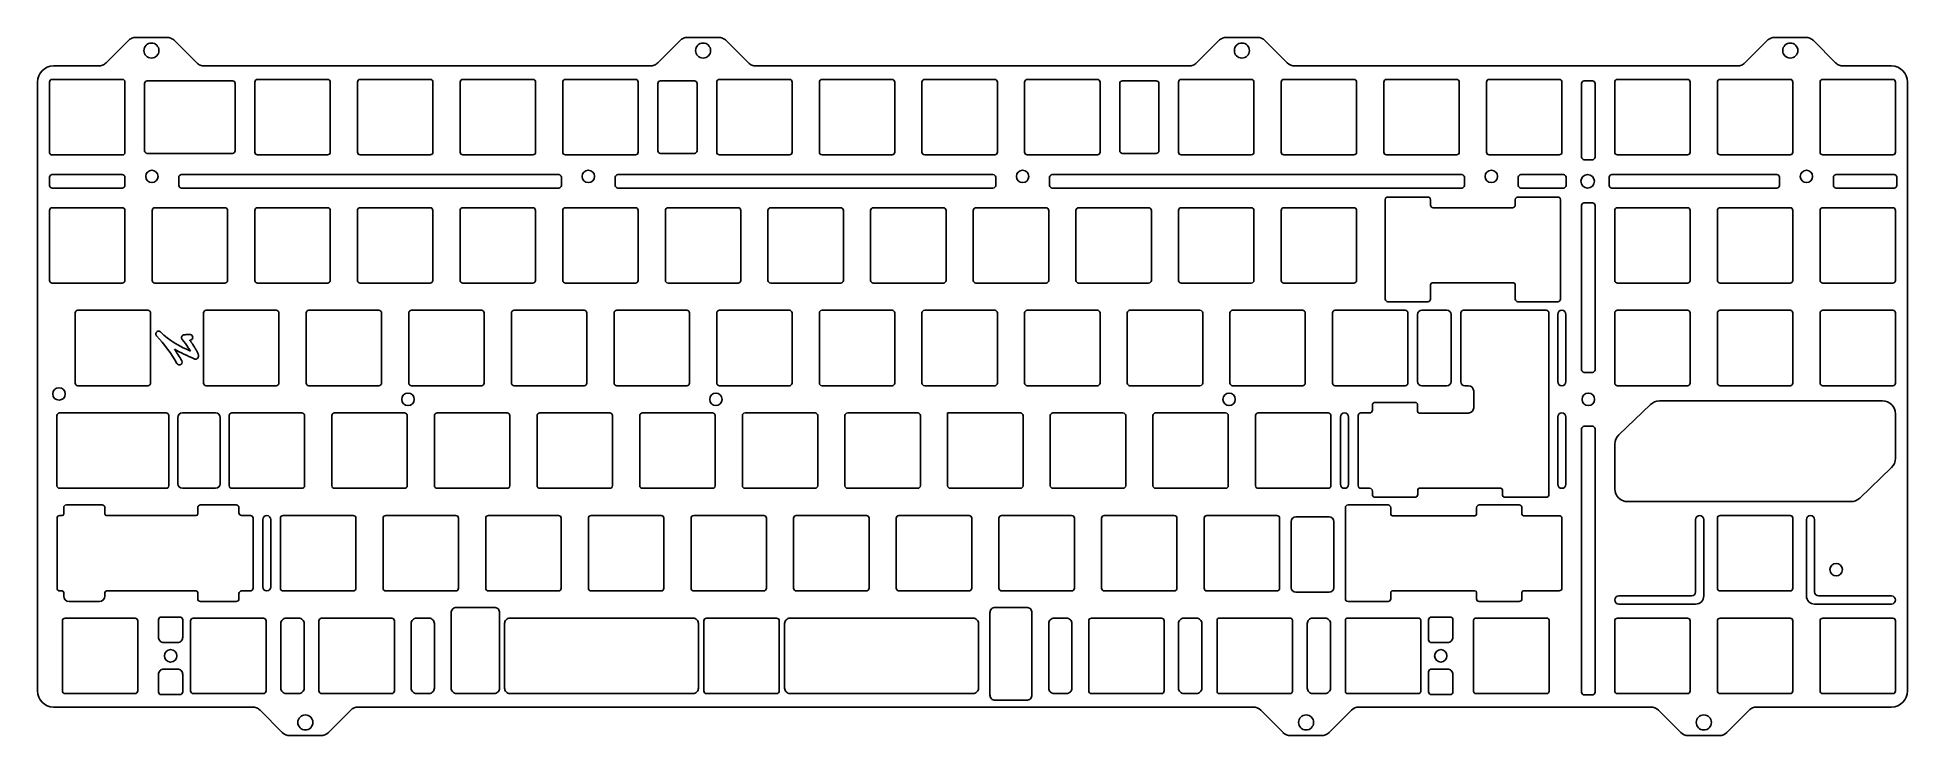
# Model space of a CAD drawing. Header units: millimetres. Extents: x 20 to 368, y 21 to 151.
import ezdxf

# ---------------------------------------------------------------- set-up
doc = ezdxf.new("R2010")
doc.units = ezdxf.units.MM
doc.header["$MEASUREMENT"] = 0

msp = doc.modelspace()

# ---------------------------------------------------------------- linework, layer by layer
for p, q in [((33.18, 145.96), (37.32, 150.09)), ((33.18, 145.96), (37.32, 150.09)), ((38.73, 150.68), (44.46, 150.68)), ((38.73, 150.68), (44.46, 150.68)), ((45.88, 150.09), (50.01, 145.96)), ((45.88, 150.09), (50.01, 145.96)), ((135.58, 145.96), (139.71, 150.09)), ((135.58, 145.96), (139.71, 150.09)), ((141.12, 150.68), (146.86, 150.68)), ((141.12, 150.68), (146.86, 150.68)), ((148.27, 150.09), (152.4, 145.96)), ((148.27, 150.09), (152.4, 145.96)), ((235.59, 145.96), (239.72, 150.09)), ((235.59, 145.96), (239.72, 150.09)), ((241.14, 150.68), (246.87, 150.68)), ((241.14, 150.68), (246.87, 150.68)), ((248.28, 150.09), (252.42, 145.96)), ((248.28, 150.09), (252.42, 145.96)), ((337.36, 145.96), (341.5, 150.09)), ((337.36, 145.96), (341.5, 150.09)), ((342.91, 150.68), (348.65, 150.68)), ((342.91, 150.68), (348.65, 150.68)), ((350.06, 150.09), (354.19, 145.96)), ((350.06, 150.09), (354.19, 145.96)), ((20.44, 29.36), (20.44, 142.37)), ((20.44, 29.36), (20.44, 142.37)), ((22.69, 142.37), (22.69, 129.27)), ((22.69, 142.37), (22.69, 129.27)), ((36.29, 142.87), (23.19, 142.87)), ((36.29, 142.87), (23.19, 142.87)), ((23.44, 145.37), (31.77, 145.37)), ((23.44, 145.37), (31.77, 145.37)), ((36.69, 129.27), (36.69, 142.47)), ((36.69, 129.27), (36.69, 142.47)), ((56.65, 142.61), (40.84, 142.61)), ((56.65, 142.61), (40.84, 142.61)), ((51.42, 145.37), (134.16, 145.37)), ((51.42, 145.37), (134.16, 145.37)), ((60.8, 142.37), (60.8, 129.37)), ((60.8, 142.37), (60.8, 129.37)), ((74.3, 142.87), (61.3, 142.87)), ((74.3, 142.87), (61.3, 142.87)), ((74.8, 129.37), (74.8, 142.37)), ((74.8, 129.37), (74.8, 142.37)), ((79.85, 142.37), (79.85, 129.37)), ((79.85, 142.37), (79.85, 129.37)), ((93.35, 142.87), (80.35, 142.87)), ((93.35, 142.87), (80.35, 142.87)), ((93.85, 129.37), (93.85, 142.37)), ((93.85, 129.37), (93.85, 142.37)), ((98.9, 142.37), (98.9, 129.37)), ((98.9, 142.37), (98.9, 129.37)), ((112.4, 142.87), (99.4, 142.87)), ((112.4, 142.87), (99.4, 142.87)), ((112.9, 129.37), (112.9, 142.37)), ((112.9, 129.37), (112.9, 142.37)), ((117.95, 142.37), (117.95, 129.37)), ((117.95, 142.37), (117.95, 129.37)), ((131.45, 142.87), (118.45, 142.87)), ((131.45, 142.87), (118.45, 142.87)), ((131.95, 129.37), (131.95, 142.37)), ((131.95, 129.37), (131.95, 142.37)), ((142.37, 142.61), (136.1, 142.61)), ((142.37, 142.61), (136.1, 142.61)), ((146.52, 142.37), (146.52, 129.37)), ((146.52, 142.37), (146.52, 129.37)), ((160.02, 142.87), (147.02, 142.87)), ((160.02, 142.87), (147.02, 142.87)), ((153.82, 145.37), (234.17, 145.37)), ((153.82, 145.37), (234.17, 145.37)), ((160.52, 129.37), (160.52, 142.37)), ((160.52, 129.37), (160.52, 142.37)), ((165.57, 142.37), (165.57, 129.37)), ((165.57, 142.37), (165.57, 129.37)), ((179.07, 142.87), (166.07, 142.87)), ((179.07, 142.87), (166.07, 142.87)), ((179.57, 129.37), (179.57, 142.37)), ((179.57, 129.37), (179.57, 142.37)), ((184.62, 142.37), (184.62, 129.37)), ((184.62, 142.37), (184.62, 129.37)), ((198.12, 142.87), (185.12, 142.87)), ((198.12, 142.87), (185.12, 142.87)), ((198.62, 129.37), (198.62, 142.37)), ((198.62, 129.37), (198.62, 142.37)), ((203.67, 142.37), (203.67, 129.37)), ((203.67, 142.37), (203.67, 129.37)), ((217.17, 142.87), (204.17, 142.87)), ((217.17, 142.87), (204.17, 142.87)), ((217.67, 129.37), (217.67, 142.37)), ((217.67, 129.37), (217.67, 142.37)), ((228.09, 142.61), (221.82, 142.61)), ((228.09, 142.61), (221.82, 142.61)), ((232.24, 142.37), (232.24, 129.37)), ((232.24, 142.37), (232.24, 129.37)), ((245.74, 142.87), (232.74, 142.87)), ((245.74, 142.87), (232.74, 142.87)), ((246.24, 129.37), (246.24, 142.37)), ((246.24, 129.37), (246.24, 142.37)), ((251.29, 142.37), (251.29, 129.37)), ((251.29, 142.37), (251.29, 129.37)), ((264.79, 142.87), (251.79, 142.87)), ((264.79, 142.87), (251.79, 142.87)), ((253.83, 145.37), (331.61, 145.37)), ((253.83, 145.37), (331.61, 145.37)), ((265.29, 129.37), (265.29, 142.37)), ((265.29, 129.37), (265.29, 142.37)), ((270.34, 142.37), (270.34, 129.37)), ((270.34, 142.37), (270.34, 129.37)), ((283.84, 142.87), (270.84, 142.87)), ((283.84, 142.87), (270.84, 142.87)), ((284.34, 129.37), (284.34, 142.37)), ((284.34, 129.37), (284.34, 142.37)), ((289.39, 142.37), (289.39, 129.37)), ((289.39, 142.37), (289.39, 129.37)), ((302.89, 142.87), (289.89, 142.87)), ((302.89, 142.87), (289.89, 142.87)), ((303.39, 129.37), (303.39, 142.37)), ((303.39, 129.37), (303.39, 142.37)), ((309.05, 142.61), (307.55, 142.61)), ((309.05, 142.61), (307.55, 142.61)), ((313.2, 142.37), (313.2, 129.37)), ((313.2, 142.37), (313.2, 129.37)), ((326.7, 142.87), (313.7, 142.87)), ((326.7, 142.87), (313.7, 142.87)), ((327.2, 129.37), (327.2, 142.37)), ((327.2, 129.37), (327.2, 142.37)), ((331.61, 145.37), (335.95, 145.37)), ((331.61, 145.37), (335.95, 145.37)), ((332.25, 142.37), (332.25, 129.37)), ((332.25, 142.37), (332.25, 129.37)), ((345.75, 142.87), (332.75, 142.87)), ((345.75, 142.87), (332.75, 142.87)), ((346.25, 129.37), (346.25, 142.37)), ((346.25, 129.37), (346.25, 142.37)), ((351.3, 142.37), (351.3, 129.37)), ((351.3, 142.37), (351.3, 129.37)), ((364.8, 142.87), (351.8, 142.87)), ((364.8, 142.87), (351.8, 142.87)), ((355.61, 145.37), (364.55, 145.37)), ((355.61, 145.37), (364.55, 145.37)), ((365.3, 129.37), (365.3, 142.37)), ((365.3, 129.37), (365.3, 142.37)), ((367.55, 142.37), (367.55, 29.36)), ((367.55, 142.37), (367.55, 29.36)), ((40.34, 142.11), (40.34, 129.63)), ((40.34, 142.11), (40.34, 129.63)), ((57.15, 129.63), (57.15, 142.11)), ((57.15, 129.63), (57.15, 142.11)), ((135.6, 142.11), (135.6, 129.63)), ((135.6, 142.11), (135.6, 129.63)), ((142.87, 129.63), (142.87, 142.11)), ((142.87, 129.63), (142.87, 142.11)), ((221.32, 142.11), (221.32, 129.63)), ((221.32, 142.11), (221.32, 129.63)), ((228.59, 129.63), (228.59, 142.11)), ((228.59, 129.63), (228.59, 142.11)), ((307.05, 142.11), (307.05, 128.46)), ((307.05, 142.11), (307.05, 128.46)), ((309.55, 128.46), (309.55, 142.11)), ((309.55, 128.46), (309.55, 142.11)), ((23.09, 128.87), (36.29, 128.87)), ((23.09, 128.87), (36.29, 128.87)), ((40.84, 129.13), (56.65, 129.13)), ((40.84, 129.13), (56.65, 129.13)), ((61.3, 128.87), (74.3, 128.87)), ((61.3, 128.87), (74.3, 128.87)), ((80.35, 128.87), (93.35, 128.87)), ((80.35, 128.87), (93.35, 128.87)), ((99.4, 128.87), (112.4, 128.87)), ((99.4, 128.87), (112.4, 128.87)), ((118.45, 128.87), (131.45, 128.87)), ((118.45, 128.87), (131.45, 128.87)), ((136.1, 129.13), (142.37, 129.13)), ((136.1, 129.13), (142.37, 129.13)), ((147.02, 128.87), (160.02, 128.87)), ((147.02, 128.87), (160.02, 128.87)), ((166.07, 128.87), (179.07, 128.87)), ((166.07, 128.87), (179.07, 128.87)), ((185.12, 128.87), (198.12, 128.87)), ((185.12, 128.87), (198.12, 128.87)), ((204.17, 128.87), (217.17, 128.87)), ((204.17, 128.87), (217.17, 128.87)), ((221.82, 129.13), (228.09, 129.13)), ((221.82, 129.13), (228.09, 129.13)), ((232.74, 128.87), (245.74, 128.87)), ((232.74, 128.87), (245.74, 128.87)), ((251.79, 128.87), (264.79, 128.87)), ((251.79, 128.87), (264.79, 128.87)), ((270.84, 128.87), (283.84, 128.87)), ((270.84, 128.87), (283.84, 128.87)), ((289.89, 128.87), (302.89, 128.87)), ((289.89, 128.87), (302.89, 128.87)), ((313.7, 128.87), (326.7, 128.87)), ((313.7, 128.87), (326.7, 128.87)), ((332.75, 128.87), (345.75, 128.87)), ((332.75, 128.87), (345.75, 128.87)), ((351.8, 128.87), (364.8, 128.87)), ((351.8, 128.87), (364.8, 128.87)), ((36.19, 125.21), (23.19, 125.21)), ((36.19, 125.21), (23.19, 125.21)), ((117.19, 125.21), (47.19, 125.21)), ((117.19, 125.21), (47.19, 125.21)), ((197.8, 125.21), (128.2, 125.21)), ((197.8, 125.21), (128.2, 125.21)), ((284.8, 125.21), (208.8, 125.21)), ((284.8, 125.21), (208.8, 125.21)), ((303.67, 125.21), (295.8, 125.21)), ((303.67, 125.21), (295.8, 125.21)), ((307.55, 127.96), (309.05, 127.96)), ((307.55, 127.96), (309.05, 127.96)), ((343.28, 125.21), (312.67, 125.21)), ((343.28, 125.21), (312.67, 125.21)), ((365.05, 125.21), (354.28, 125.21)), ((365.05, 125.21), (354.28, 125.21)), ((22.69, 124.71), (22.69, 123.21)), ((22.69, 124.71), (22.69, 123.21)), ((23.19, 122.71), (36.19, 122.71)), ((23.19, 122.71), (36.19, 122.71)), ((36.69, 123.21), (36.69, 124.71)), ((36.69, 123.21), (36.69, 124.71)), ((46.69, 124.71), (46.69, 123.21)), ((46.69, 124.71), (46.69, 123.21)), ((47.19, 122.71), (117.19, 122.71)), ((47.19, 122.71), (117.19, 122.71)), ((117.69, 123.21), (117.69, 124.71)), ((117.69, 123.21), (117.69, 124.71)), ((127.7, 124.71), (127.7, 123.21)), ((127.7, 124.71), (127.7, 123.21)), ((128.2, 122.71), (197.8, 122.71)), ((128.2, 122.71), (197.8, 122.71)), ((198.3, 123.21), (198.3, 124.71)), ((198.3, 123.21), (198.3, 124.71)), ((208.3, 124.71), (208.3, 123.21)), ((208.3, 124.71), (208.3, 123.21)), ((208.8, 122.71), (284.8, 122.71)), ((208.8, 122.71), (284.8, 122.71)), ((285.3, 123.21), (285.3, 124.71)), ((285.3, 123.21), (285.3, 124.71)), ((295.3, 124.71), (295.3, 123.21)), ((295.3, 124.71), (295.3, 123.21)), ((295.8, 122.71), (303.67, 122.71)), ((295.8, 122.71), (303.67, 122.71)), ((304.17, 123.21), (304.17, 124.71)), ((304.17, 123.21), (304.17, 124.71)), ((312.17, 124.71), (312.17, 123.21)), ((312.17, 124.71), (312.17, 123.21)), ((312.67, 122.71), (343.28, 122.71)), ((312.67, 122.71), (343.28, 122.71)), ((343.78, 123.21), (343.78, 124.71)), ((343.78, 123.21), (343.78, 124.71)), ((353.78, 124.71), (353.78, 123.21)), ((353.78, 124.71), (353.78, 123.21)), ((354.28, 122.71), (365.05, 122.71)), ((354.28, 122.71), (365.05, 122.71)), ((365.55, 123.21), (365.55, 124.71)), ((365.55, 123.21), (365.55, 124.71)), ((22.69, 118.56), (22.69, 105.56)), ((22.69, 118.56), (22.69, 105.56)), ((36.19, 119.06), (23.19, 119.06)), ((36.19, 119.06), (23.19, 119.06)), ((36.69, 105.56), (36.69, 118.56)), ((36.69, 105.56), (36.69, 118.56)), ((41.74, 118.56), (41.74, 105.56)), ((41.74, 118.56), (41.74, 105.56)), ((55.24, 119.06), (42.24, 119.06)), ((55.24, 119.06), (42.24, 119.06)), ((55.74, 105.56), (55.74, 118.56)), ((55.74, 105.56), (55.74, 118.56)), ((60.79, 118.56), (60.79, 105.56)), ((60.79, 118.56), (60.79, 105.56)), ((74.29, 119.06), (61.29, 119.06)), ((74.29, 119.06), (61.29, 119.06)), ((74.79, 105.56), (74.79, 118.56)), ((74.79, 105.56), (74.79, 118.56)), ((79.84, 118.56), (79.84, 105.56)), ((79.84, 118.56), (79.84, 105.56)), ((93.34, 119.06), (80.34, 119.06)), ((93.34, 119.06), (80.34, 119.06)), ((93.84, 105.56), (93.84, 118.56)), ((93.84, 105.56), (93.84, 118.56)), ((98.89, 118.56), (98.89, 105.56)), ((98.89, 118.56), (98.89, 105.56)), ((112.39, 119.06), (99.39, 119.06)), ((112.39, 119.06), (99.39, 119.06)), ((112.89, 105.56), (112.89, 118.56)), ((112.89, 105.56), (112.89, 118.56)), ((117.94, 118.56), (117.94, 105.56)), ((117.94, 118.56), (117.94, 105.56)), ((131.44, 119.06), (118.44, 119.06)), ((131.44, 119.06), (118.44, 119.06)), ((131.94, 105.56), (131.94, 118.56)), ((131.94, 105.56), (131.94, 118.56)), ((136.99, 118.56), (136.99, 105.56)), ((136.99, 118.56), (136.99, 105.56)), ((150.49, 119.06), (137.49, 119.06)), ((150.49, 119.06), (137.49, 119.06)), ((150.99, 105.56), (150.99, 118.56)), ((150.99, 105.56), (150.99, 118.56)), ((156.04, 118.56), (156.04, 105.56)), ((156.04, 118.56), (156.04, 105.56)), ((169.54, 119.06), (156.54, 119.06)), ((169.54, 119.06), (156.54, 119.06)), ((170.04, 105.56), (170.04, 118.56)), ((170.04, 105.56), (170.04, 118.56)), ((175.09, 118.56), (175.09, 105.56)), ((175.09, 118.56), (175.09, 105.56)), ((188.59, 119.06), (175.59, 119.06)), ((188.59, 119.06), (175.59, 119.06)), ((189.09, 105.56), (189.09, 118.56)), ((189.09, 105.56), (189.09, 118.56)), ((194.14, 118.56), (194.14, 105.56)), ((194.14, 118.56), (194.14, 105.56)), ((207.64, 119.06), (194.64, 119.06)), ((207.64, 119.06), (194.64, 119.06)), ((208.14, 105.56), (208.14, 118.56)), ((208.14, 105.56), (208.14, 118.56)), ((213.19, 118.56), (213.19, 105.56)), ((213.19, 118.56), (213.19, 105.56)), ((226.69, 119.06), (213.69, 119.06)), ((226.69, 119.06), (213.69, 119.06)), ((227.19, 105.56), (227.19, 118.56)), ((227.19, 105.56), (227.19, 118.56)), ((232.24, 118.56), (232.24, 105.56)), ((232.24, 118.56), (232.24, 105.56)), ((245.74, 119.06), (232.74, 119.06)), ((245.74, 119.06), (232.74, 119.06)), ((246.24, 105.56), (246.24, 118.56)), ((246.24, 105.56), (246.24, 118.56)), ((251.29, 118.56), (251.29, 105.56)), ((251.29, 118.56), (251.29, 105.56)), ((264.79, 119.06), (251.79, 119.06)), ((264.79, 119.06), (251.79, 119.06)), ((265.29, 105.56), (265.29, 118.56)), ((265.29, 105.56), (265.29, 118.56)), ((270.6, 120.55), (270.6, 102.1)), ((270.6, 120.55), (270.6, 102.1)), ((278.51, 121.04), (271.09, 121.04)), ((278.51, 121.04), (271.09, 121.04)), ((279.01, 119.56), (279.01, 120.55)), ((279.01, 119.56), (279.01, 120.55)), ((294.23, 119.06), (279.51, 119.06)), ((294.23, 119.06), (279.51, 119.06)), ((294.73, 120.55), (294.73, 119.56)), ((294.73, 120.55), (294.73, 119.56)), ((302.64, 121.04), (295.22, 121.04)), ((302.64, 121.04), (295.22, 121.04)), ((303.13, 102.1), (303.13, 120.55)), ((303.13, 102.1), (303.13, 120.55)), ((307.05, 119.46), (307.05, 88.98)), ((307.05, 119.46), (307.05, 88.98)), ((309.05, 119.96), (307.55, 119.96)), ((309.05, 119.96), (307.55, 119.96)), ((309.55, 88.98), (309.55, 119.46)), ((309.55, 88.98), (309.55, 119.46)), ((313.2, 118.56), (313.2, 105.56)), ((313.2, 118.56), (313.2, 105.56)), ((326.7, 119.06), (313.7, 119.06)), ((326.7, 119.06), (313.7, 119.06)), ((327.2, 105.56), (327.2, 118.56)), ((327.2, 105.56), (327.2, 118.56)), ((332.25, 118.56), (332.25, 105.56)), ((332.25, 118.56), (332.25, 105.56)), ((345.75, 119.06), (332.75, 119.06)), ((345.75, 119.06), (332.75, 119.06)), ((346.25, 105.56), (346.25, 118.56)), ((346.25, 105.56), (346.25, 118.56)), ((351.3, 118.56), (351.3, 105.56)), ((351.3, 118.56), (351.3, 105.56)), ((364.8, 119.06), (351.8, 119.06)), ((364.8, 119.06), (351.8, 119.06)), ((365.3, 105.56), (365.3, 118.56)), ((365.3, 105.56), (365.3, 118.56)), ((23.19, 105.06), (36.19, 105.06)), ((23.19, 105.06), (36.19, 105.06)), ((42.24, 105.06), (55.24, 105.06)), ((42.24, 105.06), (55.24, 105.06)), ((61.29, 105.06), (74.29, 105.06)), ((61.29, 105.06), (74.29, 105.06)), ((80.34, 105.06), (93.34, 105.06)), ((80.34, 105.06), (93.34, 105.06)), ((99.39, 105.06), (112.39, 105.06)), ((99.39, 105.06), (112.39, 105.06)), ((118.44, 105.06), (131.44, 105.06)), ((118.44, 105.06), (131.44, 105.06)), ((137.49, 105.06), (150.49, 105.06)), ((137.49, 105.06), (150.49, 105.06)), ((156.54, 105.06), (169.54, 105.06)), ((156.54, 105.06), (169.54, 105.06)), ((175.59, 105.06), (188.59, 105.06)), ((175.59, 105.06), (188.59, 105.06)), ((194.64, 105.06), (207.64, 105.06)), ((194.64, 105.06), (207.64, 105.06)), ((213.69, 105.06), (226.69, 105.06)), ((213.69, 105.06), (226.69, 105.06)), ((232.74, 105.06), (245.74, 105.06)), ((232.74, 105.06), (245.74, 105.06)), ((251.79, 105.06), (264.79, 105.06)), ((251.79, 105.06), (264.79, 105.06)), ((279.01, 102.1), (279.01, 104.78)), ((279.01, 102.1), (279.01, 104.78)), ((279.31, 105.08), (294.43, 105.08)), ((279.31, 105.08), (294.43, 105.08)), ((294.73, 104.78), (294.73, 102.1)), ((294.73, 104.78), (294.73, 102.1)), ((313.7, 105.06), (326.7, 105.06)), ((313.7, 105.06), (326.7, 105.06)), ((332.75, 105.06), (345.75, 105.06)), ((332.75, 105.06), (345.75, 105.06)), ((351.8, 105.06), (364.8, 105.06)), ((351.8, 105.06), (364.8, 105.06)), ((271.1, 101.6), (278.51, 101.6)), ((271.1, 101.6), (278.51, 101.6)), ((295.23, 101.6), (302.63, 101.6)), ((295.23, 101.6), (302.63, 101.6)), ((27.45, 99.51), (27.45, 86.51)), ((27.45, 99.51), (27.45, 86.51)), ((40.95, 100.01), (27.95, 100.01)), ((40.95, 100.01), (27.95, 100.01)), ((41.45, 86.51), (41.45, 99.51)), ((41.45, 86.51), (41.45, 99.51)), ((51.27, 99.51), (51.27, 86.51)), ((51.27, 99.51), (51.27, 86.51)), ((64.77, 100.01), (51.77, 100.01)), ((64.77, 100.01), (51.77, 100.01)), ((65.27, 86.51), (65.27, 99.51)), ((65.27, 86.51), (65.27, 99.51)), ((70.32, 99.51), (70.32, 86.51)), ((70.32, 99.51), (70.32, 86.51)), ((83.82, 100.01), (70.82, 100.01)), ((83.82, 100.01), (70.82, 100.01)), ((84.32, 86.51), (84.32, 99.51)), ((84.32, 86.51), (84.32, 99.51)), ((89.37, 99.51), (89.37, 86.51)), ((89.37, 99.51), (89.37, 86.51)), ((102.87, 100.01), (89.87, 100.01)), ((102.87, 100.01), (89.87, 100.01)), ((103.37, 86.51), (103.37, 99.51)), ((103.37, 86.51), (103.37, 99.51)), ((108.42, 99.51), (108.42, 86.51)), ((108.42, 99.51), (108.42, 86.51)), ((121.92, 100.01), (108.92, 100.01)), ((121.92, 100.01), (108.92, 100.01)), ((122.42, 86.51), (122.42, 99.51)), ((122.42, 86.51), (122.42, 99.51)), ((127.47, 99.51), (127.47, 86.51)), ((127.47, 99.51), (127.47, 86.51)), ((140.97, 100.01), (127.97, 100.01)), ((140.97, 100.01), (127.97, 100.01)), ((141.47, 86.51), (141.47, 99.51)), ((141.47, 86.51), (141.47, 99.51)), ((146.52, 99.51), (146.52, 86.51)), ((146.52, 99.51), (146.52, 86.51)), ((160.02, 100.01), (147.02, 100.01)), ((160.02, 100.01), (147.02, 100.01)), ((160.52, 86.51), (160.52, 99.51)), ((160.52, 86.51), (160.52, 99.51)), ((165.57, 99.51), (165.57, 86.51)), ((165.57, 99.51), (165.57, 86.51)), ((179.07, 100.01), (166.07, 100.01)), ((179.07, 100.01), (166.07, 100.01)), ((179.57, 86.51), (179.57, 99.51)), ((179.57, 86.51), (179.57, 99.51)), ((184.62, 99.51), (184.62, 86.51)), ((184.62, 99.51), (184.62, 86.51)), ((198.12, 100.01), (185.12, 100.01)), ((198.12, 100.01), (185.12, 100.01)), ((198.62, 86.51), (198.62, 99.51)), ((198.62, 86.51), (198.62, 99.51)), ((203.67, 99.51), (203.67, 86.51)), ((203.67, 99.51), (203.67, 86.51)), ((217.17, 100.01), (204.17, 100.01)), ((217.17, 100.01), (204.17, 100.01)), ((217.67, 86.51), (217.67, 99.51)), ((217.67, 86.51), (217.67, 99.51)), ((222.72, 99.51), (222.72, 86.51)), ((222.72, 99.51), (222.72, 86.51)), ((236.22, 100.01), (223.22, 100.01)), ((236.22, 100.01), (223.22, 100.01)), ((236.72, 86.51), (236.72, 99.51)), ((236.72, 86.51), (236.72, 99.51)), ((241.77, 99.51), (241.77, 86.51)), ((241.77, 99.51), (241.77, 86.51)), ((255.27, 100.01), (242.27, 100.01)), ((255.27, 100.01), (242.27, 100.01)), ((255.77, 86.51), (255.77, 99.51)), ((255.77, 86.51), (255.77, 99.51)), ((260.82, 99.51), (260.82, 86.51)), ((260.82, 99.51), (260.82, 86.51)), ((274.32, 100.01), (261.32, 100.01)), ((274.32, 100.01), (261.32, 100.01)), ((274.82, 86.51), (274.82, 99.51)), ((274.82, 86.51), (274.82, 99.51)), ((276.61, 99.21), (276.61, 86.81)), ((276.61, 99.21), (276.61, 86.81)), ((282.03, 100.01), (277.41, 100.01)), ((282.03, 100.01), (277.41, 100.01)), ((282.83, 86.81), (282.83, 99.21)), ((282.83, 86.81), (282.83, 99.21)), ((284.63, 99.51), (284.63, 86.76)), ((284.63, 99.51), (284.63, 86.76)), ((300.48, 100.01), (285.13, 100.01)), ((300.48, 100.01), (285.13, 100.01)), ((300.98, 65.8), (300.98, 99.51)), ((300.98, 65.8), (300.98, 99.51)), ((302.63, 99.25), (302.63, 86.77)), ((302.63, 99.25), (302.63, 86.77)), ((304.15, 86.77), (304.15, 99.25)), ((304.15, 86.77), (304.15, 99.25)), ((313.2, 99.51), (313.2, 86.51)), ((313.2, 99.51), (313.2, 86.51)), ((326.7, 100.01), (313.7, 100.01)), ((326.7, 100.01), (313.7, 100.01)), ((327.2, 86.51), (327.2, 99.51)), ((327.2, 86.51), (327.2, 99.51)), ((332.25, 99.51), (332.25, 86.51)), ((332.25, 99.51), (332.25, 86.51)), ((345.75, 100.01), (332.75, 100.01)), ((345.75, 100.01), (332.75, 100.01)), ((346.25, 86.51), (346.25, 99.51)), ((346.25, 86.51), (346.25, 99.51)), ((351.3, 99.51), (351.3, 86.51)), ((351.3, 99.51), (351.3, 86.51)), ((364.8, 100.01), (351.8, 100.01)), ((364.8, 100.01), (351.8, 100.01)), ((365.3, 86.51), (365.3, 99.51)), ((365.3, 86.51), (365.3, 99.51)), ((307.55, 88.48), (309.05, 88.48)), ((307.55, 88.48), (309.05, 88.48)), ((27.95, 86.01), (40.95, 86.01)), ((27.95, 86.01), (40.95, 86.01)), ((51.77, 86.01), (64.77, 86.01)), ((51.77, 86.01), (64.77, 86.01)), ((70.82, 86.01), (83.82, 86.01)), ((70.82, 86.01), (83.82, 86.01)), ((89.87, 86.01), (102.87, 86.01)), ((89.87, 86.01), (102.87, 86.01)), ((108.92, 86.01), (121.92, 86.01)), ((108.92, 86.01), (121.92, 86.01)), ((127.97, 86.01), (140.97, 86.01)), ((127.97, 86.01), (140.97, 86.01)), ((147.02, 86.01), (160.02, 86.01)), ((147.02, 86.01), (160.02, 86.01)), ((166.07, 86.01), (179.07, 86.01)), ((166.07, 86.01), (179.07, 86.01)), ((185.12, 86.01), (198.12, 86.01)), ((185.12, 86.01), (198.12, 86.01)), ((204.17, 86.01), (217.17, 86.01)), ((204.17, 86.01), (217.17, 86.01)), ((223.22, 86.01), (236.22, 86.01)), ((223.22, 86.01), (236.22, 86.01)), ((242.27, 86.01), (255.27, 86.01)), ((242.27, 86.01), (255.27, 86.01)), ((261.32, 86.01), (274.32, 86.01)), ((261.32, 86.01), (274.32, 86.01)), ((277.41, 86.01), (282.03, 86.01)), ((277.41, 86.01), (282.03, 86.01)), ((285.38, 86.01), (286.03, 86.01)), ((285.38, 86.01), (286.03, 86.01)), ((287.03, 85.01), (287.03, 81.93)), ((287.03, 85.01), (287.03, 81.93)), ((313.7, 86.01), (326.7, 86.01)), ((313.7, 86.01), (326.7, 86.01)), ((332.75, 86.01), (345.75, 86.01)), ((332.75, 86.01), (345.75, 86.01)), ((351.8, 86.01), (364.8, 86.01)), ((351.8, 86.01), (364.8, 86.01)), ((24.07, 80.46), (24.07, 67.46)), ((24.07, 80.46), (24.07, 67.46)), ((44.34, 80.96), (24.57, 80.96)), ((44.34, 80.96), (24.57, 80.96)), ((44.84, 67.46), (44.84, 80.46)), ((44.84, 67.46), (44.84, 80.46)), ((46.49, 80.11), (46.49, 67.81)), ((46.49, 80.11), (46.49, 67.81)), ((53.52, 80.96), (47.34, 80.96)), ((53.52, 80.96), (47.34, 80.96)), ((54.38, 67.81), (54.38, 80.11)), ((54.38, 67.81), (54.38, 80.11)), ((56.03, 80.46), (56.03, 67.46)), ((56.03, 80.46), (56.03, 67.46)), ((69.53, 80.96), (56.53, 80.96)), ((69.53, 80.96), (56.53, 80.96)), ((70.03, 67.46), (70.03, 80.46)), ((70.03, 67.46), (70.03, 80.46)), ((75.08, 80.46), (75.08, 67.46)), ((75.08, 80.46), (75.08, 67.46)), ((88.58, 80.96), (75.58, 80.96)), ((88.58, 80.96), (75.58, 80.96)), ((89.08, 67.46), (89.08, 80.46)), ((89.08, 67.46), (89.08, 80.46)), ((94.13, 80.46), (94.13, 67.46)), ((94.13, 80.46), (94.13, 67.46)), ((107.63, 80.96), (94.63, 80.96)), ((107.63, 80.96), (94.63, 80.96)), ((108.13, 67.46), (108.13, 80.46)), ((108.13, 67.46), (108.13, 80.46)), ((113.18, 80.46), (113.18, 67.46)), ((113.18, 80.46), (113.18, 67.46)), ((126.68, 80.96), (113.68, 80.96)), ((126.68, 80.96), (113.68, 80.96)), ((127.18, 67.46), (127.18, 80.46)), ((127.18, 67.46), (127.18, 80.46)), ((132.23, 80.46), (132.23, 67.46)), ((132.23, 80.46), (132.23, 67.46)), ((145.73, 80.96), (132.73, 80.96)), ((145.73, 80.96), (132.73, 80.96)), ((146.23, 67.46), (146.23, 80.46)), ((146.23, 67.46), (146.23, 80.46)), ((151.28, 80.46), (151.28, 67.46)), ((151.28, 80.46), (151.28, 67.46)), ((164.78, 80.96), (151.78, 80.96)), ((164.78, 80.96), (151.78, 80.96)), ((165.28, 67.46), (165.28, 80.46)), ((165.28, 67.46), (165.28, 80.46)), ((170.33, 80.46), (170.33, 67.46)), ((170.33, 80.46), (170.33, 67.46)), ((183.83, 80.96), (170.83, 80.96)), ((183.83, 80.96), (170.83, 80.96)), ((184.33, 67.46), (184.33, 80.46)), ((184.33, 67.46), (184.33, 80.46)), ((189.38, 80.96), (189.38, 67.46)), ((202.88, 80.96), (189.38, 80.96)), ((189.38, 80.96), (189.38, 67.46)), ((202.88, 80.96), (189.38, 80.96)), ((203.38, 67.46), (203.38, 80.46)), ((203.38, 67.46), (203.38, 80.46)), ((208.43, 80.46), (208.43, 67.46)), ((208.43, 80.46), (208.43, 67.46)), ((221.93, 80.96), (208.93, 80.96)), ((221.93, 80.96), (208.93, 80.96)), ((222.43, 67.46), (222.43, 80.46)), ((222.43, 67.46), (222.43, 80.46)), ((227.48, 80.46), (227.48, 67.46)), ((227.48, 80.46), (227.48, 67.46)), ((240.98, 80.96), (227.98, 80.96)), ((240.98, 80.96), (227.98, 80.96)), ((241.48, 67.46), (241.48, 80.46)), ((241.48, 67.46), (241.48, 80.46)), ((246.53, 80.46), (246.53, 67.46)), ((246.53, 80.46), (246.53, 67.46)), ((260.03, 80.96), (247.03, 80.96)), ((260.03, 80.96), (247.03, 80.96)), ((260.53, 67.46), (260.53, 80.46)), ((260.53, 67.46), (260.53, 80.46)), ((262.29, 80.2), (262.29, 67.72)), ((262.29, 80.2), (262.29, 67.72)), ((263.81, 67.72), (263.81, 80.2)), ((263.81, 67.72), (263.81, 80.2)), ((265.58, 80.46), (265.58, 67.46)), ((265.58, 80.46), (265.58, 67.46)), ((267.71, 80.96), (266.08, 80.96)), ((267.71, 80.96), (266.08, 80.96)), ((268.21, 82.42), (268.21, 81.46)), ((268.21, 82.42), (268.21, 81.46)), ((276.12, 82.92), (268.71, 82.92)), ((276.12, 82.92), (268.71, 82.92)), ((276.62, 81.23), (276.62, 82.42)), ((276.62, 81.23), (276.62, 82.42)), ((286.03, 80.93), (276.92, 80.93)), ((286.03, 80.93), (276.92, 80.93)), ((302.63, 80.2), (302.63, 67.72)), ((302.63, 80.2), (302.63, 67.72)), ((304.15, 67.72), (304.15, 80.2)), ((304.15, 67.72), (304.15, 80.2)), ((319.84, 82.52), (313.94, 76.87)), ((319.84, 82.52), (313.94, 76.87)), ((362.91, 83.18), (321.49, 83.18)), ((362.91, 83.18), (321.49, 83.18)), ((365.3, 72.53), (365.3, 80.79)), ((365.3, 72.53), (365.3, 80.79)), ((307.05, 77.98), (307.05, 29.11)), ((307.05, 77.98), (307.05, 29.11)), ((309.05, 78.48), (307.55, 78.48)), ((309.05, 78.48), (307.55, 78.48)), ((309.55, 29.11), (309.55, 77.98)), ((309.55, 29.11), (309.55, 77.98)), ((313.2, 75.14), (313.2, 66.88)), ((313.2, 75.14), (313.2, 66.88)), ((358.67, 65.15), (364.57, 70.8)), ((358.67, 65.15), (364.57, 70.8)), ((24.57, 66.96), (44.34, 66.96)), ((24.57, 66.96), (44.34, 66.96)), ((47.34, 66.96), (53.52, 66.96)), ((47.34, 66.96), (53.52, 66.96)), ((56.53, 66.96), (69.53, 66.96)), ((56.53, 66.96), (69.53, 66.96)), ((75.58, 66.96), (88.58, 66.96)), ((75.58, 66.96), (88.58, 66.96)), ((94.63, 66.96), (107.63, 66.96)), ((94.63, 66.96), (107.63, 66.96)), ((113.68, 66.96), (126.68, 66.96)), ((113.68, 66.96), (126.68, 66.96)), ((132.73, 66.96), (145.73, 66.96)), ((132.73, 66.96), (145.73, 66.96)), ((151.78, 66.96), (164.78, 66.96)), ((151.78, 66.96), (164.78, 66.96)), ((170.83, 66.96), (183.83, 66.96)), ((170.83, 66.96), (183.83, 66.96)), ((189.88, 66.96), (202.88, 66.96)), ((189.88, 66.96), (202.88, 66.96)), ((208.93, 66.96), (221.93, 66.96)), ((208.93, 66.96), (221.93, 66.96)), ((227.98, 66.96), (240.98, 66.96)), ((227.98, 66.96), (240.98, 66.96)), ((247.03, 66.96), (260.03, 66.96)), ((247.03, 66.96), (260.03, 66.96)), ((266.08, 66.96), (267.71, 66.96)), ((266.08, 66.96), (267.71, 66.96)), ((268.21, 66.46), (268.21, 65.8)), ((268.21, 66.46), (268.21, 65.8)), ((276.63, 65.8), (276.63, 66.68)), ((276.63, 65.8), (276.63, 66.68)), ((276.93, 66.98), (292.04, 66.98)), ((276.93, 66.98), (292.04, 66.98)), ((292.34, 66.68), (292.34, 65.8)), ((292.34, 66.68), (292.34, 65.8)), ((25.32, 63.37), (25.32, 62.21)), ((25.32, 63.37), (25.32, 62.21)), ((32.47, 63.87), (25.82, 63.87)), ((32.47, 63.87), (25.82, 63.87)), ((32.97, 62.21), (32.97, 63.37)), ((32.97, 62.21), (32.97, 63.37)), ((50.19, 63.37), (50.19, 62.21)), ((50.19, 63.37), (50.19, 62.21)), ((57.35, 63.87), (50.69, 63.87)), ((57.35, 63.87), (50.69, 63.87)), ((57.85, 62.41), (57.85, 63.37)), ((57.85, 62.41), (57.85, 63.37)), ((263.2, 63.37), (263.2, 46.45)), ((263.2, 63.37), (263.2, 46.45)), ((271.13, 63.87), (263.7, 63.87)), ((271.13, 63.87), (263.7, 63.87)), ((268.71, 65.3), (276.13, 65.3)), ((268.71, 65.3), (276.13, 65.3)), ((271.63, 62.18), (271.63, 63.37)), ((271.63, 62.18), (271.63, 63.37)), ((287.55, 63.37), (287.55, 62.18)), ((287.55, 63.37), (287.55, 62.18)), ((295.47, 63.87), (288.05, 63.87)), ((295.47, 63.87), (288.05, 63.87)), ((292.84, 65.3), (300.48, 65.3)), ((292.84, 65.3), (300.48, 65.3)), ((295.97, 62.18), (295.97, 63.37)), ((295.97, 62.18), (295.97, 63.37)), ((315.59, 64.49), (357.01, 64.49)), ((315.59, 64.49), (357.01, 64.49)), ((24.1, 61.41), (24.1, 48.41)), ((24.1, 61.41), (24.1, 48.41)), ((25.02, 61.91), (24.6, 61.91)), ((25.02, 61.91), (24.6, 61.91)), ((49.89, 61.91), (33.27, 61.91)), ((49.89, 61.91), (33.27, 61.91)), ((59.98, 61.91), (58.35, 61.91)), ((59.98, 61.91), (58.35, 61.91)), ((60.48, 48.41), (60.48, 61.41)), ((60.48, 48.41), (60.48, 61.41)), ((62.26, 61.15), (62.26, 48.67)), ((62.26, 61.15), (62.26, 48.67)), ((63.77, 48.67), (63.77, 61.15)), ((63.77, 48.67), (63.77, 61.15)), ((65.55, 61.41), (65.55, 48.41)), ((65.55, 61.41), (65.55, 48.41)), ((79.05, 61.91), (66.05, 61.91)), ((79.05, 61.91), (66.05, 61.91)), ((79.55, 48.41), (79.55, 61.41)), ((79.55, 48.41), (79.55, 61.41)), ((84.6, 61.41), (84.6, 48.41)), ((84.6, 61.41), (84.6, 48.41)), ((98.1, 61.91), (85.1, 61.91)), ((98.1, 61.91), (85.1, 61.91)), ((98.6, 48.41), (98.6, 61.41)), ((98.6, 48.41), (98.6, 61.41)), ((103.65, 61.41), (103.65, 48.41)), ((103.65, 61.41), (103.65, 48.41)), ((117.15, 61.91), (104.15, 61.91)), ((117.15, 61.91), (104.15, 61.91)), ((117.65, 48.41), (117.65, 61.41)), ((117.65, 48.41), (117.65, 61.41)), ((122.7, 61.41), (122.7, 48.41)), ((122.7, 61.41), (122.7, 48.41)), ((136.2, 61.91), (123.2, 61.91)), ((136.2, 61.91), (123.2, 61.91)), ((136.7, 48.41), (136.7, 61.41)), ((136.7, 48.41), (136.7, 61.41)), ((141.75, 61.41), (141.75, 48.41)), ((141.75, 61.41), (141.75, 48.41)), ((155.25, 61.91), (142.25, 61.91)), ((155.25, 61.91), (142.25, 61.91)), ((155.75, 48.41), (155.75, 61.41)), ((155.75, 48.41), (155.75, 61.41)), ((160.8, 61.41), (160.8, 48.41)), ((160.8, 61.41), (160.8, 48.41)), ((174.3, 61.91), (161.3, 61.91)), ((174.3, 61.91), (161.3, 61.91)), ((174.8, 48.41), (174.8, 61.41)), ((174.8, 48.41), (174.8, 61.41)), ((179.85, 61.41), (179.85, 48.41)), ((179.85, 61.41), (179.85, 48.41)), ((193.35, 61.91), (180.35, 61.91)), ((193.35, 61.91), (180.35, 61.91)), ((193.85, 48.41), (193.85, 61.41)), ((193.85, 48.41), (193.85, 61.41)), ((198.9, 61.41), (198.9, 48.41)), ((198.9, 61.41), (198.9, 48.41)), ((212.4, 61.91), (199.4, 61.91)), ((212.4, 61.91), (199.4, 61.91)), ((212.9, 48.41), (212.9, 61.41)), ((212.9, 48.41), (212.9, 61.41)), ((217.95, 61.41), (217.95, 48.41)), ((217.95, 61.41), (217.95, 48.41)), ((231.45, 61.91), (218.45, 61.91)), ((231.45, 61.91), (218.45, 61.91)), ((231.95, 48.41), (231.95, 61.41)), ((231.95, 48.41), (231.95, 61.41)), ((237, 61.41), (237, 48.41)), ((237, 61.41), (237, 48.41)), ((250.5, 61.91), (237.5, 61.91)), ((250.5, 61.91), (237.5, 61.91)), ((251, 48.41), (251, 61.41)), ((251, 48.41), (251, 61.41)), ((253.16, 60.81), (253.16, 48.51)), ((253.16, 60.81), (253.16, 48.51)), ((260.19, 61.66), (254.01, 61.66)), ((260.19, 61.66), (254.01, 61.66)), ((261.04, 48.51), (261.04, 60.81)), ((261.04, 48.51), (261.04, 60.81)), ((287.25, 61.88), (271.93, 61.88)), ((287.25, 61.88), (271.93, 61.88)), ((302.89, 61.88), (296.27, 61.88)), ((302.89, 61.88), (296.27, 61.88)), ((303.39, 48.43), (303.39, 61.38)), ((303.39, 48.43), (303.39, 61.38)), ((328.21, 61.15), (328.21, 47.75)), ((328.21, 61.15), (328.21, 47.75)), ((329.73, 46.99), (329.73, 61.15)), ((329.73, 46.99), (329.73, 61.15)), ((332.25, 61.41), (332.25, 48.41)), ((332.25, 61.41), (332.25, 48.41)), ((345.75, 61.91), (332.75, 61.91)), ((345.75, 61.91), (332.75, 61.91)), ((346.25, 48.41), (346.25, 61.41)), ((346.25, 48.41), (346.25, 61.41)), ((348.78, 61.15), (348.78, 46.99)), ((348.78, 61.15), (348.78, 46.99)), ((350.3, 47.75), (350.3, 61.15)), ((350.3, 47.75), (350.3, 61.15)), ((24.6, 47.91), (25.02, 47.91)), ((24.6, 47.91), (25.02, 47.91)), ((25.32, 47.61), (25.32, 46.95)), ((25.32, 47.61), (25.32, 46.95)), ((26.32, 45.95), (31.97, 45.95)), ((26.32, 45.95), (31.97, 45.95)), ((32.97, 46.95), (32.97, 47.61)), ((32.97, 46.95), (32.97, 47.61)), ((33.27, 47.91), (49.89, 47.91)), ((33.27, 47.91), (49.89, 47.91)), ((50.19, 47.61), (50.19, 46.45)), ((50.19, 47.61), (50.19, 46.45)), ((50.69, 45.95), (57.35, 45.95)), ((50.69, 45.95), (57.35, 45.95)), ((57.85, 46.45), (57.85, 47.41)), ((57.85, 46.45), (57.85, 47.41)), ((58.35, 47.91), (59.98, 47.91)), ((58.35, 47.91), (59.98, 47.91)), ((66.05, 47.91), (79.05, 47.91)), ((66.05, 47.91), (79.05, 47.91)), ((85.1, 47.91), (98.1, 47.91)), ((85.1, 47.91), (98.1, 47.91)), ((104.15, 47.91), (117.15, 47.91)), ((104.15, 47.91), (117.15, 47.91)), ((123.2, 47.91), (136.2, 47.91)), ((123.2, 47.91), (136.2, 47.91)), ((142.25, 47.91), (155.25, 47.91)), ((142.25, 47.91), (155.25, 47.91)), ((161.3, 47.91), (174.3, 47.91)), ((161.3, 47.91), (174.3, 47.91)), ((180.35, 47.91), (193.35, 47.91)), ((180.35, 47.91), (193.35, 47.91)), ((199.4, 47.91), (212.4, 47.91)), ((199.4, 47.91), (212.4, 47.91)), ((218.45, 47.91), (231.45, 47.91)), ((218.45, 47.91), (231.45, 47.91)), ((237.5, 47.91), (250.5, 47.91)), ((237.5, 47.91), (250.5, 47.91)), ((254.01, 47.66), (260.19, 47.66)), ((254.01, 47.66), (260.19, 47.66)), ((263.7, 45.95), (271.13, 45.95)), ((263.7, 45.95), (271.13, 45.95)), ((271.63, 46.45), (271.63, 47.63)), ((271.63, 46.45), (271.63, 47.63)), ((271.93, 47.93), (287.24, 47.93)), ((271.93, 47.93), (287.24, 47.93)), ((287.54, 47.63), (287.54, 46.45)), ((287.54, 47.63), (287.54, 46.45)), ((288.04, 45.95), (295.47, 45.95)), ((288.04, 45.95), (295.47, 45.95)), ((295.97, 46.45), (295.97, 47.63)), ((295.97, 46.45), (295.97, 47.63)), ((296.27, 47.93), (302.89, 47.93)), ((296.27, 47.93), (302.89, 47.93)), ((327.45, 46.99), (313.96, 46.99)), ((327.45, 46.99), (313.96, 46.99)), ((313.96, 45.47), (328.21, 45.47)), ((313.96, 45.47), (328.21, 45.47)), ((332.75, 47.91), (345.75, 47.91)), ((332.75, 47.91), (345.75, 47.91)), ((350.3, 45.47), (364.55, 45.47)), ((350.3, 45.47), (364.55, 45.47)), ((364.55, 46.99), (351.06, 46.99)), ((364.55, 46.99), (351.06, 46.99)), ((313.2, 42.36), (313.2, 29.36)), ((313.2, 42.36), (313.2, 29.36)), ((326.7, 42.86), (313.7, 42.86)), ((326.7, 42.86), (313.7, 42.86)), ((327.2, 29.36), (327.2, 42.36)), ((327.2, 29.36), (327.2, 42.36)), ((332.25, 42.36), (332.25, 29.36)), ((332.25, 42.36), (332.25, 29.36)), ((345.75, 42.86), (332.75, 42.86)), ((345.75, 42.86), (332.75, 42.86)), ((346.25, 29.36), (346.25, 42.36)), ((346.25, 29.36), (346.25, 42.36)), ((351.3, 42.36), (351.3, 29.36)), ((351.3, 42.36), (351.3, 29.36)), ((364.8, 42.86), (351.8, 42.86)), ((364.8, 42.86), (351.8, 42.86)), ((365.3, 29.36), (365.3, 42.36)), ((365.3, 29.36), (365.3, 42.36)), ((307.55, 28.61), (309.05, 28.61)), ((307.55, 28.61), (309.05, 28.61)), ((313.7, 28.86), (326.7, 28.86)), ((313.7, 28.86), (326.7, 28.86)), ((332.75, 28.86), (345.75, 28.86)), ((332.75, 28.86), (345.75, 28.86)), ((351.8, 28.86), (364.8, 28.86)), ((351.8, 28.86), (364.8, 28.86)), ((60.34, 26.36), (23.44, 26.36)), ((60.34, 26.36), (23.44, 26.36)), ((65.89, 21.64), (61.76, 25.77)), ((65.89, 21.64), (61.76, 25.77)), ((78.59, 25.77), (74.45, 21.64)), ((78.59, 25.77), (74.45, 21.64)), ((246.08, 26.36), (80, 26.36)), ((246.08, 26.36), (80, 26.36)), ((251.63, 21.64), (247.5, 25.77)), ((251.63, 21.64), (247.5, 25.77)), ((264.32, 25.77), (260.19, 21.64)), ((264.32, 25.77), (260.19, 21.64)), ((319.9, 26.36), (265.74, 26.36)), ((319.9, 26.36), (265.74, 26.36)), ((325.45, 21.64), (321.31, 25.77)), ((325.45, 21.64), (321.31, 25.77)), ((338.14, 25.77), (334.01, 21.64)), ((338.14, 25.77), (334.01, 21.64)), ((364.55, 26.36), (339.56, 26.36)), ((364.55, 26.36), (339.56, 26.36)), ((73.04, 21.05), (67.31, 21.05)), ((73.04, 21.05), (67.31, 21.05)), ((258.78, 21.05), (253.04, 21.05)), ((258.78, 21.05), (253.04, 21.05)), ((332.6, 21.05), (326.86, 21.05)), ((332.6, 21.05), (326.86, 21.05))]:
    msp.add_line(p, q)
for points in [[(39.07, 29.36), (39.07, 42.36, 0.414214), (38.57, 42.86), (25.57, 42.86, 0.414214), (25.07, 42.36), (25.07, 29.36, 0.414214), (25.57, 28.86), (38.57, 28.86, 0.414214)], [(39.07, 29.36), (39.07, 42.36, 0.414214), (38.57, 42.86), (25.57, 42.86, 0.414214), (25.07, 42.36), (25.07, 29.36, 0.414214), (25.57, 28.86), (38.57, 28.86, 0.414214)], [(47.42, 39.31), (47.42, 42.56, 0.414214), (46.92, 43.06), (43.42, 43.06, 0.414214), (42.92, 42.56), (42.92, 39.31, 0.414214), (43.92, 38.31), (46.42, 38.31, 0.414214)], [(47.42, 39.31), (47.42, 42.56, 0.414214), (46.92, 43.06), (43.42, 43.06, 0.414214), (42.92, 42.56), (42.92, 39.31, 0.414214), (43.92, 38.31), (46.42, 38.31, 0.414214)], [(62.88, 29.36), (62.88, 42.36, 0.414214), (62.38, 42.86), (49.38, 42.86, 0.414214), (48.88, 42.36), (48.88, 29.36, 0.414214), (49.38, 28.86), (62.38, 28.86, 0.414214)], [(62.88, 29.36), (62.88, 42.36, 0.414214), (62.38, 42.86), (49.38, 42.86, 0.414214), (48.88, 42.36), (48.88, 29.36, 0.414214), (49.38, 28.86), (62.38, 28.86, 0.414214)], [(69.95, 29.86), (69.95, 41.86, 0.414214), (68.95, 42.86), (66.63, 42.86, 0.414214), (65.63, 41.86), (65.63, 29.86, 0.414214), (66.63, 28.86), (68.95, 28.86, 0.414214)], [(69.95, 29.86), (69.95, 41.86, 0.414214), (68.95, 42.86), (66.63, 42.86, 0.414214), (65.63, 41.86), (65.63, 29.86, 0.414214), (66.63, 28.86), (68.95, 28.86, 0.414214)], [(73.2, 28.86), (86.2, 28.86, 0.414214), (86.7, 29.36), (86.7, 42.36, 0.414214), (86.2, 42.86), (73.2, 42.86, 0.414214), (72.7, 42.36), (72.7, 29.36, 0.414214)], [(73.2, 28.86), (86.2, 28.86, 0.414214), (86.7, 29.36), (86.7, 42.36, 0.414214), (86.2, 42.86), (73.2, 42.86, 0.414214), (72.7, 42.36), (72.7, 29.36, 0.414214)], [(94.12, 29.86), (94.12, 41.86, 0.414214), (93.12, 42.86), (90.81, 42.86, 0.414214), (89.81, 41.86), (89.81, 29.86, 0.414214), (90.81, 28.86), (93.12, 28.86, 0.414214)], [(94.12, 29.86), (94.12, 41.86, 0.414214), (93.12, 42.86), (90.81, 42.86, 0.414214), (89.81, 41.86), (89.81, 29.86, 0.414214), (90.81, 28.86), (93.12, 28.86, 0.414214)], [(106.23, 29.86), (106.23, 43.86, 0.414214), (105.23, 44.86), (98.23, 44.86, 0.414214), (97.23, 43.86), (97.23, 29.86, 0.414214), (98.23, 28.86), (105.23, 28.86, 0.414214)], [(106.23, 29.86), (106.23, 43.86, 0.414214), (105.23, 44.86), (98.23, 44.86, 0.414214), (97.23, 43.86), (97.23, 29.86, 0.414214), (98.23, 28.86), (105.23, 28.86, 0.414214)], [(142.13, 42.86), (108.15, 42.86, 0.414214), (107.15, 41.86), (107.15, 29.86, 0.414214), (108.15, 28.86), (142.13, 28.86, 0.414214), (143.13, 29.86), (143.13, 41.86, 0.414214)], [(142.13, 42.86), (108.15, 42.86, 0.414214), (107.15, 41.86), (107.15, 29.86, 0.414214), (108.15, 28.86), (142.13, 28.86, 0.414214), (143.13, 29.86), (143.13, 41.86, 0.414214)], [(144.13, 42.36), (144.13, 29.36, 0.414214), (144.63, 28.86), (157.63, 28.86, 0.414214), (158.13, 29.36), (158.13, 42.36, 0.414214), (157.63, 42.86), (144.63, 42.86, 0.414214)], [(144.13, 42.36), (144.13, 29.36, 0.414214), (144.63, 28.86), (157.63, 28.86, 0.414214), (158.13, 29.36), (158.13, 42.36, 0.414214), (157.63, 42.86), (144.63, 42.86, 0.414214)], [(160.13, 28.86), (194.12, 28.86, 0.414214), (195.12, 29.86), (195.12, 41.86, 0.414214), (194.12, 42.86), (160.13, 42.86, 0.414214), (159.13, 41.86), (159.13, 29.86, 0.414214)], [(160.13, 28.86), (194.12, 28.86, 0.414214), (195.12, 29.86), (195.12, 41.86, 0.414214), (194.12, 42.86), (160.13, 42.86, 0.414214), (159.13, 41.86), (159.13, 29.86, 0.414214)], [(197.23, 43.86), (197.23, 28.61, 0.414214), (198.23, 27.61), (204.03, 27.61, 0.414214), (205.03, 28.61), (205.03, 43.86, 0.414214), (204.03, 44.86), (198.23, 44.86, 0.414214)], [(197.23, 43.86), (197.23, 28.61, 0.414214), (198.23, 27.61), (204.03, 27.61, 0.414214), (205.03, 28.61), (205.03, 43.86, 0.414214), (204.03, 44.86), (198.23, 44.86, 0.414214)], [(212.46, 29.86, -0.414214), (211.46, 28.86), (209.15, 28.86, -0.414214), (208.15, 29.86), (208.15, 41.86, -0.414214), (209.15, 42.86), (211.46, 42.86, -0.414214), (212.46, 41.86)], [(212.46, 29.86, -0.414214), (211.46, 28.86), (209.15, 28.86, -0.414214), (208.15, 29.86), (208.15, 41.86, -0.414214), (209.15, 42.86), (211.46, 42.86, -0.414214), (212.46, 41.86)], [(216.07, 28.86), (229.07, 28.86, 0.414214), (229.57, 29.36), (229.57, 42.36, 0.414214), (229.07, 42.86), (216.07, 42.86, 0.414214), (215.57, 42.36), (215.57, 29.36, 0.414214)], [(216.07, 28.86), (229.07, 28.86, 0.414214), (229.57, 29.36), (229.57, 42.36, 0.414214), (229.07, 42.86), (216.07, 42.86, 0.414214), (215.57, 42.36), (215.57, 29.36, 0.414214)], [(236.56, 29.86, -0.414214), (235.56, 28.86), (233.24, 28.86, -0.414214), (232.24, 29.86), (232.24, 41.86, -0.414214), (233.24, 42.86), (235.56, 42.86, -0.414214), (236.56, 41.86)], [(236.56, 29.86, -0.414214), (235.56, 28.86), (233.24, 28.86, -0.414214), (232.24, 29.86), (232.24, 41.86, -0.414214), (233.24, 42.86), (235.56, 42.86, -0.414214), (236.56, 41.86)], [(253.38, 29.26, -0.414214), (252.98, 28.86), (239.78, 28.86, -0.414214), (239.38, 29.26), (239.38, 42.46, -0.414214), (239.78, 42.86), (252.98, 42.86, -0.414214), (253.38, 42.46)], [(253.38, 29.26, -0.414214), (252.98, 28.86), (239.78, 28.86, -0.414214), (239.38, 29.26), (239.38, 42.46, -0.414214), (239.78, 42.86), (252.98, 42.86, -0.414214), (253.38, 42.46)], [(257.13, 28.86), (259.45, 28.86, 0.414214), (260.45, 29.86), (260.45, 41.86, 0.414214), (259.45, 42.86), (257.13, 42.86, 0.414214), (256.13, 41.86), (256.13, 29.86, 0.414214)], [(257.13, 28.86), (259.45, 28.86, 0.414214), (260.45, 29.86), (260.45, 41.86, 0.414214), (259.45, 42.86), (257.13, 42.86, 0.414214), (256.13, 41.86), (256.13, 29.86, 0.414214)], [(277.2, 29.26), (277.2, 42.46, 0.414214), (276.8, 42.86), (263.6, 42.86, 0.414214), (263.2, 42.46), (263.2, 29.26, 0.414214), (263.6, 28.86), (276.8, 28.86, 0.414214)], [(277.2, 29.26), (277.2, 42.46, 0.414214), (276.8, 42.86), (263.6, 42.86, 0.414214), (263.2, 42.46), (263.2, 29.26, 0.414214), (263.6, 28.86), (276.8, 28.86, 0.414214)], [(279.16, 38.31), (282.16, 38.31, 0.414214), (283.16, 39.31), (283.16, 42.56, 0.414214), (282.66, 43.06), (279.16, 43.06, 0.414214), (278.66, 42.56), (278.66, 38.81, 0.414214)], [(279.16, 38.31), (282.16, 38.31, 0.414214), (283.16, 39.31), (283.16, 42.56, 0.414214), (282.66, 43.06), (279.16, 43.06, 0.414214), (278.66, 42.56), (278.66, 38.81, 0.414214)], [(301.01, 29.26), (301.01, 42.46, 0.414214), (300.61, 42.86), (287.41, 42.86, 0.414214), (287.01, 42.46), (287.01, 29.26, 0.414214), (287.41, 28.86), (300.61, 28.86, 0.414214)], [(301.01, 29.26), (301.01, 42.46, 0.414214), (300.61, 42.86), (287.41, 42.86, 0.414214), (287.01, 42.46), (287.01, 29.26, 0.414214), (287.41, 28.86), (300.61, 28.86, 0.414214)], [(47.42, 29.16), (47.42, 32.41, 0.414214), (46.42, 33.41), (43.92, 33.41, 0.414214), (42.92, 32.41), (42.92, 29.16, 0.414214), (43.42, 28.66), (46.92, 28.66, 0.414214)], [(47.42, 29.16), (47.42, 32.41, 0.414214), (46.42, 33.41), (43.92, 33.41, 0.414214), (42.92, 32.41), (42.92, 29.16, 0.414214), (43.42, 28.66), (46.92, 28.66, 0.414214)], [(279.16, 28.66, -0.414214), (278.66, 29.16), (278.66, 32.91, -0.414214), (279.16, 33.41), (282.16, 33.41, -0.414214), (283.16, 32.41), (283.16, 29.16, -0.414214), (282.66, 28.66)], [(279.16, 28.66, -0.414214), (278.66, 29.16), (278.66, 32.91, -0.414214), (279.16, 33.41), (282.16, 33.41, -0.414214), (283.16, 32.41), (283.16, 29.16, -0.414214), (282.66, 28.66)]]:
    msp.add_lwpolyline(points, format="xyb", close=True)
at = {"extrusion": (0, 0, -1)}
for centre, radius in [((-41.6, 148.23), 1.4), ((-143.99, 148.23), 1.4), ((-244, 148.23), 1.4), ((-345.78, 148.23), 1.4), ((-41.69, 124.87), 1.15), ((-122.69, 124.87), 1.15), ((-203.3, 124.87), 1.15), ((-290.3, 124.87), 1.15), ((-308.17, 123.96), 1.25), ((-348.78, 124.87), 1.15), ((-24.45, 84.48), 1.15), ((-89.22, 83.48), 1.15), ((-146.37, 83.48), 1.15), ((-241.62, 83.48), 1.15), ((-308.3, 83.48), 1.15), ((-354.3, 51.86), 1.15), ((-45.17, 35.86), 1.15), ((-280.91, 35.86), 1.15), ((-70.17, 23.5), 1.4), ((-255.91, 23.5), 1.4), ((-329.73, 23.5), 1.4)]:
    msp.add_circle(centre, radius, dxfattribs=at)
for centre, radius in [((41.6, 148.23), 1.4), ((143.99, 148.23), 1.4), ((244, 148.23), 1.4), ((345.78, 148.23), 1.4), ((41.69, 124.87), 1.15), ((122.69, 124.87), 1.15), ((203.3, 124.87), 1.15), ((290.3, 124.87), 1.15), ((308.17, 123.96), 1.25), ((348.78, 124.87), 1.15), ((24.45, 84.48), 1.15), ((89.22, 83.48), 1.15), ((146.37, 83.48), 1.15), ((241.62, 83.48), 1.15), ((308.3, 83.48), 1.15), ((354.3, 51.86), 1.15), ((45.17, 35.86), 1.15), ((280.91, 35.86), 1.15), ((70.17, 23.5), 1.4), ((255.91, 23.5), 1.4), ((329.73, 23.5), 1.4)]:
    msp.add_circle(centre, radius)
for centre, radius, start, end in [((253.83, 147.37), 2, 225, 270), ((253.83, 147.37), 2, 225, 270), ((364.55, 142.37), 3, 0, 90), ((364.55, 142.37), 3, 0, 90), ((35.41, 84.64), 15.53, 30.0732, 32.8851), ((35.41, 84.64), 15.53, 30.0732, 32.8851), ((321.49, 80.79), 2.39, 90, 133.7532), ((321.49, 80.79), 2.39, 90, 133.7532), ((357.01, 66.88), 2.39, 270, 313.7532), ((357.01, 66.88), 2.39, 270, 313.7532), ((23.44, 29.36), 3, 180, 270), ((23.44, 29.36), 3, 180, 270), ((364.55, 29.36), 3, 270, 0), ((364.55, 29.36), 3, 270, 0), ((80, 24.36), 2, 90, 135), ((80, 24.36), 2, 90, 135), ((246.08, 24.36), 2, 45, 90), ((246.08, 24.36), 2, 45, 90), ((265.74, 24.36), 2, 90, 135), ((265.74, 24.36), 2, 90, 135), ((319.9, 24.36), 2, 45, 90), ((319.9, 24.36), 2, 45, 90), ((67.31, 23.05), 2, 225, 270.0001), ((67.31, 23.05), 2, 225, 270.0001), ((73.04, 23.05), 2, 270.0001, 315), ((73.04, 23.05), 2, 270.0001, 315), ((253.04, 23.05), 2, 225, 270.0001), ((253.04, 23.05), 2, 225, 270.0001), ((258.78, 23.05), 2, 270.0001, 315), ((258.78, 23.05), 2, 270.0001, 315), ((326.86, 23.05), 2, 225, 270), ((326.86, 23.05), 2, 225, 270), ((332.6, 23.05), 2, 270, 315), ((332.6, 23.05), 2, 270, 315)]:
    msp.add_arc(centre, radius, start, end)
for centre, major_axis, ratio, start_param, end_param in [((43.14, 95.64), (0.724, 0.067), 0.80893, 2.580701, 3.559865), ((43.14, 95.64), (0.724, 0.067), 0.80893, 2.580701, 3.559865), ((28.96, 80.63), (-12.75, 19.74), 0.842466, 1.359747, 1.632892), ((28.96, 80.63), (-12.75, 19.74), 0.842466, 1.359747, 1.632892), ((47.85, 94.92), (0.656, -0.121), 0.857208, 2.336426, 3.314781), ((47.85, 94.92), (0.656, -0.121), 0.857208, 2.336426, 3.314781), ((47.84, 94.85), (0.572, -0.373), 0.857508, 2.973583, 3.952247), ((47.84, 94.85), (0.572, -0.373), 0.857508, 2.973583, 3.952247), ((44.94, 92.68), (-4.49, 5.3), 0.439477, 1.581995, 1.85753), ((44.94, 92.68), (-4.49, 5.3), 0.439477, 1.581995, 1.85753), ((42.41, 90.03), (6.38, -9.36), 0.389767, 4.684082, 4.909068), ((42.41, 90.03), (6.38, -9.36), 0.389767, 4.684082, 4.909068), ((46.56, 90.42), (0.742, -0.106), 0.785325, 5.733153, 6.589993), ((46.56, 90.42), (0.742, -0.106), 0.785325, 5.733153, 6.589993), ((315.56, 75.16), (-0.93, -2.18), 0.992184, 1.164124, 1.977469), ((315.56, 75.16), (-0.93, -2.18), 0.992184, 1.164124, 1.977469), ((362.95, 72.52), (-0.93, -2.18), 0.992184, 4.305716, 5.119062), ((362.95, 72.52), (-0.93, -2.18), 0.992184, 4.305716, 5.119062)]:
    msp.add_ellipse(centre, major_axis=major_axis, ratio=ratio, start_param=start_param, end_param=end_param, dxfattribs=at)
for points, knots in [([(37.32, 150.09), (37.5, 150.28), (37.72, 150.42), (38.21, 150.62), (38.47, 150.68), (38.73, 150.68)], [0, 0, 0, 0, 0.0788512, 0.0788512, 0.1577024, 0.1577024, 0.1577024, 0.1577024]), ([(37.32, 150.09), (37.5, 150.28), (37.72, 150.42), (38.21, 150.62), (38.47, 150.68), (38.73, 150.68)], [0, 0, 0, 0, 0.0788512, 0.0788512, 0.1577024, 0.1577024, 0.1577024, 0.1577024]), ([(44.46, 150.68), (44.73, 150.68), (44.99, 150.62), (45.47, 150.42), (45.69, 150.28), (45.88, 150.09)], [0, 0, 0, 0, 0.0788512, 0.0788512, 0.1577024, 0.1577024, 0.1577024, 0.1577024]), ([(44.46, 150.68), (44.73, 150.68), (44.99, 150.62), (45.47, 150.42), (45.69, 150.28), (45.88, 150.09)], [0, 0, 0, 0, 0.0788512, 0.0788512, 0.1577024, 0.1577024, 0.1577024, 0.1577024]), ([(139.71, 150.09), (139.9, 150.28), (140.12, 150.42), (140.6, 150.62), (140.86, 150.68), (141.12, 150.68)], [0, 0, 0, 0, 0.0788512, 0.0788512, 0.1577024, 0.1577024, 0.1577024, 0.1577024]), ([(139.71, 150.09), (139.9, 150.28), (140.12, 150.42), (140.6, 150.62), (140.86, 150.68), (141.12, 150.68)], [0, 0, 0, 0, 0.0788512, 0.0788512, 0.1577024, 0.1577024, 0.1577024, 0.1577024]), ([(146.86, 150.68), (147.12, 150.68), (147.38, 150.62), (147.87, 150.42), (148.09, 150.28), (148.27, 150.09)], [0, 0, 0, 0, 0.0788512, 0.0788512, 0.1577024, 0.1577024, 0.1577024, 0.1577024]), ([(146.86, 150.68), (147.12, 150.68), (147.38, 150.62), (147.87, 150.42), (148.09, 150.28), (148.27, 150.09)], [0, 0, 0, 0, 0.0788512, 0.0788512, 0.1577024, 0.1577024, 0.1577024, 0.1577024]), ([(239.72, 150.09), (239.91, 150.28), (240.13, 150.42), (240.61, 150.62), (240.87, 150.68), (241.14, 150.68)], [0, 0, 0, 0, 0.0788512, 0.0788512, 0.1577024, 0.1577024, 0.1577024, 0.1577024]), ([(239.72, 150.09), (239.91, 150.28), (240.13, 150.42), (240.61, 150.62), (240.87, 150.68), (241.14, 150.68)], [0, 0, 0, 0, 0.0788512, 0.0788512, 0.1577024, 0.1577024, 0.1577024, 0.1577024]), ([(246.87, 150.68), (247.13, 150.68), (247.39, 150.62), (247.88, 150.42), (248.1, 150.28), (248.28, 150.09)], [0, 0, 0, 0, 0.0788512, 0.0788512, 0.1577024, 0.1577024, 0.1577024, 0.1577024]), ([(246.87, 150.68), (247.13, 150.68), (247.39, 150.62), (247.88, 150.42), (248.1, 150.28), (248.28, 150.09)], [0, 0, 0, 0, 0.0788512, 0.0788512, 0.1577024, 0.1577024, 0.1577024, 0.1577024]), ([(341.5, 150.09), (341.68, 150.28), (341.9, 150.42), (342.39, 150.62), (342.65, 150.68), (342.91, 150.68)], [0, 0, 0, 0, 0.0788512, 0.0788512, 0.1577024, 0.1577024, 0.1577024, 0.1577024]), ([(341.5, 150.09), (341.68, 150.28), (341.9, 150.42), (342.39, 150.62), (342.65, 150.68), (342.91, 150.68)], [0, 0, 0, 0, 0.0788512, 0.0788512, 0.1577024, 0.1577024, 0.1577024, 0.1577024]), ([(348.65, 150.68), (348.91, 150.68), (349.17, 150.62), (349.65, 150.42), (349.87, 150.28), (350.06, 150.09)], [0, 0, 0, 0, 0.0788512, 0.0788512, 0.1577024, 0.1577024, 0.1577024, 0.1577024]), ([(348.65, 150.68), (348.91, 150.68), (349.17, 150.62), (349.65, 150.42), (349.87, 150.28), (350.06, 150.09)], [0, 0, 0, 0, 0.0788512, 0.0788512, 0.1577024, 0.1577024, 0.1577024, 0.1577024]), ([(31.77, 145.37), (32.03, 145.37), (32.29, 145.42), (32.78, 145.62), (33, 145.77), (33.18, 145.96)], [0, 0, 0, 0, 0.0788512, 0.0788512, 0.1577024, 0.1577024, 0.1577024, 0.1577024]), ([(31.77, 145.37), (32.03, 145.37), (32.29, 145.42), (32.78, 145.62), (33, 145.77), (33.18, 145.96)], [0, 0, 0, 0, 0.0788512, 0.0788512, 0.1577024, 0.1577024, 0.1577024, 0.1577024]), ([(50.01, 145.96), (50.2, 145.77), (50.42, 145.62), (50.9, 145.42), (51.16, 145.37), (51.42, 145.37)], [0, 0, 0, 0, 0.0788512, 0.0788512, 0.1577024, 0.1577024, 0.1577024, 0.1577024]), ([(50.01, 145.96), (50.2, 145.77), (50.42, 145.62), (50.9, 145.42), (51.16, 145.37), (51.42, 145.37)], [0, 0, 0, 0, 0.0788512, 0.0788512, 0.1577024, 0.1577024, 0.1577024, 0.1577024]), ([(134.16, 145.37), (134.43, 145.37), (134.68, 145.42), (135.17, 145.62), (135.39, 145.77), (135.58, 145.96)], [0, 0, 0, 0, 0.0788512, 0.0788512, 0.1577024, 0.1577024, 0.1577024, 0.1577024]), ([(134.16, 145.37), (134.43, 145.37), (134.68, 145.42), (135.17, 145.62), (135.39, 145.77), (135.58, 145.96)], [0, 0, 0, 0, 0.0788512, 0.0788512, 0.1577024, 0.1577024, 0.1577024, 0.1577024]), ([(152.4, 145.96), (152.59, 145.77), (152.81, 145.62), (153.3, 145.42), (153.56, 145.37), (153.82, 145.37)], [0, 0, 0, 0, 0.0788512, 0.0788512, 0.1577024, 0.1577024, 0.1577024, 0.1577024]), ([(152.4, 145.96), (152.59, 145.77), (152.81, 145.62), (153.3, 145.42), (153.56, 145.37), (153.82, 145.37)], [0, 0, 0, 0, 0.0788512, 0.0788512, 0.1577024, 0.1577024, 0.1577024, 0.1577024]), ([(234.17, 145.37), (234.44, 145.37), (234.7, 145.42), (235.18, 145.62), (235.4, 145.77), (235.59, 145.96)], [0, 0, 0, 0, 0.0788512, 0.0788512, 0.1577024, 0.1577024, 0.1577024, 0.1577024]), ([(234.17, 145.37), (234.44, 145.37), (234.7, 145.42), (235.18, 145.62), (235.4, 145.77), (235.59, 145.96)], [0, 0, 0, 0, 0.0788512, 0.0788512, 0.1577024, 0.1577024, 0.1577024, 0.1577024]), ([(335.95, 145.37), (336.21, 145.37), (336.47, 145.42), (336.96, 145.62), (337.18, 145.77), (337.36, 145.96)], [0, 0, 0, 0, 0.0788512, 0.0788512, 0.1577024, 0.1577024, 0.1577024, 0.1577024]), ([(335.95, 145.37), (336.21, 145.37), (336.47, 145.42), (336.96, 145.62), (337.18, 145.77), (337.36, 145.96)], [0, 0, 0, 0, 0.0788512, 0.0788512, 0.1577024, 0.1577024, 0.1577024, 0.1577024]), ([(354.19, 145.96), (354.38, 145.77), (354.6, 145.62), (355.08, 145.42), (355.34, 145.37), (355.61, 145.37)], [0, 0, 0, 0, 0.0788512, 0.0788512, 0.1577024, 0.1577024, 0.1577024, 0.1577024]), ([(354.19, 145.96), (354.38, 145.77), (354.6, 145.62), (355.08, 145.42), (355.34, 145.37), (355.61, 145.37)], [0, 0, 0, 0, 0.0788512, 0.0788512, 0.1577024, 0.1577024, 0.1577024, 0.1577024]), ([(23.19, 125.21), (23.15, 125.21), (23.12, 125.21), (23.09, 125.2), (23.08, 125.2), (23.06, 125.2), (23.05, 125.2), (23.05, 125.2), (23.05, 125.19), (23.05, 125.19), (23.04, 125.19), (23.03, 125.19), (23.03, 125.19), (23.03, 125.19), (23.02, 125.19), (23.02, 125.19), (23.02, 125.18), (23.02, 125.18), (23.02, 125.18), (23.02, 125.18), (23.02, 125.18), (23.02, 125.18), (23.02, 125.18), (23.02, 125.18), (23.02, 125.18), (23.02, 125.18), (23.01, 125.18), (23.01, 125.18), (23.01, 125.18), (23.01, 125.18), (23.01, 125.18), (23.01, 125.18), (23.01, 125.18), (23.01, 125.18), (23.01, 125.18), (23, 125.18), (23, 125.18), (23, 125.18), (22.99, 125.17), (22.99, 125.17), (22.9, 125.13), (22.83, 125.07), (22.78, 125), (22.76, 124.97), (22.74, 124.94), (22.73, 124.91), (22.73, 124.9), (22.72, 124.89), (22.72, 124.87), (22.71, 124.86), (22.71, 124.84), (22.7, 124.83), (22.7, 124.82), (22.7, 124.82), (22.7, 124.82), (22.7, 124.82), (22.7, 124.82), (22.7, 124.82), (22.7, 124.82), (22.7, 124.8), (22.7, 124.79), (22.7, 124.79), (22.7, 124.79), (22.7, 124.79), (22.69, 124.76), (22.69, 124.74), (22.69, 124.71)], [-19, -19, -19, -19, -18.382759, -18.382759, -18.382759, -18.14184, -18.14184, -18.14184, -18.062266, -18.062266, -18.062266, -17.906023, -17.906023, -17.906023, -17.827585, -17.827585, -17.827585, -17.779072, -17.779072, -17.779072, -17.762544, -17.762544, -17.762544, -17.75048, -17.75048, -17.75048, -17.611715, -17.611715, -17.611715, -17.535251, -17.535251, -17.535251, -17.514217, -17.514217, -17.514217, -17.484812, -17.484812, -17.484812, -17.000001, -17.000001, -17.000001, -16.399595, -16.399595, -16.399595, -16.099392, -16.099392, -16.099392, -15.936548, -15.936548, -15.936548, -15.824637, -15.824637, -15.824637, -15.79919, -15.79919, -15.79919, -15.760116, -15.760116, -15.760116, -15.154061, -15.154061, -15.154061, -15, -15, -15, -14, -14, -14, -14]), ([(23.19, 125.21), (23.15, 125.21), (23.12, 125.21), (23.09, 125.2), (23.08, 125.2), (23.06, 125.2), (23.05, 125.2), (23.05, 125.2), (23.05, 125.19), (23.05, 125.19), (23.04, 125.19), (23.03, 125.19), (23.03, 125.19), (23.03, 125.19), (23.02, 125.19), (23.02, 125.19), (23.02, 125.18), (23.02, 125.18), (23.02, 125.18), (23.02, 125.18), (23.02, 125.18), (23.02, 125.18), (23.02, 125.18), (23.02, 125.18), (23.02, 125.18), (23.02, 125.18), (23.01, 125.18), (23.01, 125.18), (23.01, 125.18), (23.01, 125.18), (23.01, 125.18), (23.01, 125.18), (23.01, 125.18), (23.01, 125.18), (23.01, 125.18), (23, 125.18), (23, 125.18), (23, 125.18), (22.99, 125.17), (22.99, 125.17), (22.9, 125.13), (22.83, 125.07), (22.78, 125), (22.76, 124.97), (22.74, 124.94), (22.73, 124.91), (22.73, 124.9), (22.72, 124.89), (22.72, 124.87), (22.71, 124.86), (22.71, 124.84), (22.7, 124.83), (22.7, 124.82), (22.7, 124.82), (22.7, 124.82), (22.7, 124.82), (22.7, 124.82), (22.7, 124.82), (22.7, 124.82), (22.7, 124.8), (22.7, 124.79), (22.7, 124.79), (22.7, 124.79), (22.7, 124.79), (22.69, 124.76), (22.69, 124.74), (22.69, 124.71)], [-19, -19, -19, -19, -18.382759, -18.382759, -18.382759, -18.14184, -18.14184, -18.14184, -18.062266, -18.062266, -18.062266, -17.906023, -17.906023, -17.906023, -17.827585, -17.827585, -17.827585, -17.779072, -17.779072, -17.779072, -17.762544, -17.762544, -17.762544, -17.75048, -17.75048, -17.75048, -17.611715, -17.611715, -17.611715, -17.535251, -17.535251, -17.535251, -17.514217, -17.514217, -17.514217, -17.484812, -17.484812, -17.484812, -17.000001, -17.000001, -17.000001, -16.399595, -16.399595, -16.399595, -16.099392, -16.099392, -16.099392, -15.936548, -15.936548, -15.936548, -15.824637, -15.824637, -15.824637, -15.79919, -15.79919, -15.79919, -15.760116, -15.760116, -15.760116, -15.154061, -15.154061, -15.154061, -15, -15, -15, -14, -14, -14, -14]), ([(47.19, 125.21), (47.13, 125.21), (47.08, 125.2), (47.05, 125.19), (47.04, 125.19), (47.04, 125.19), (47.04, 125.19), (47.04, 125.19), (47.04, 125.19), (47.03, 125.19), (47.03, 125.19), (47.03, 125.19), (47.03, 125.19), (47.02, 125.19), (47.02, 125.19), (47.02, 125.19), (47.02, 125.19), (47.02, 125.19), (47.02, 125.19), (47.02, 125.18), (47.02, 125.18), (47.02, 125.18), (47.02, 125.18), (47.02, 125.18), (47.02, 125.18), (47.02, 125.18), (47.02, 125.18), (47.02, 125.18), (47.01, 125.18), (47.01, 125.18), (47.01, 125.18), (47, 125.18), (47, 125.18), (47, 125.18), (47, 125.18), (47, 125.18), (46.99, 125.17), (46.99, 125.17), (46.99, 125.17), (46.99, 125.17), (46.89, 125.13), (46.81, 125.05), (46.76, 124.98), (46.74, 124.94), (46.73, 124.91), (46.72, 124.89), (46.72, 124.88), (46.72, 124.87), (46.71, 124.86), (46.71, 124.85), (46.71, 124.84), (46.7, 124.83), (46.7, 124.83), (46.7, 124.82), (46.7, 124.82), (46.7, 124.82), (46.7, 124.82), (46.7, 124.82), (46.7, 124.82), (46.7, 124.82), (46.7, 124.82), (46.7, 124.82), (46.7, 124.82), (46.7, 124.82), (46.7, 124.82), (46.7, 124.82), (46.7, 124.82), (46.7, 124.82), (46.7, 124.81), (46.7, 124.81), (46.7, 124.81), (46.7, 124.81), (46.7, 124.81), (46.7, 124.81), (46.7, 124.81), (46.7, 124.81), (46.7, 124.8), (46.7, 124.8), (46.7, 124.79), (46.7, 124.79), (46.7, 124.79), (46.7, 124.79), (46.69, 124.76), (46.69, 124.74), (46.69, 124.71)], [-19, -19, -19, -19, -18.070153, -18.070153, -18.070153, -17.987638, -17.987638, -17.987638, -17.961793, -17.961793, -17.961793, -17.877643, -17.877643, -17.877643, -17.841918, -17.841918, -17.841918, -17.830722, -17.830722, -17.830722, -17.782648, -17.782648, -17.782648, -17.762619, -17.762619, -17.762619, -17.751085, -17.751085, -17.751085, -17.514217, -17.514217, -17.514217, -17.494105, -17.494105, -17.494105, -17.188742, -17.188742, -17.188742, -17, -17, -17, -16.313972, -16.313972, -16.313972, -15.995588, -15.995588, -15.995588, -15.906998, -15.906998, -15.906998, -15.826142, -15.826142, -15.826142, -15.812666, -15.812666, -15.812666, -15.79919, -15.79919, -15.79919, -15.781431, -15.781431, -15.781431, -15.770115, -15.770115, -15.770115, -15.758361, -15.758361, -15.758361, -15.586073, -15.586073, -15.586073, -15.512814, -15.512814, -15.512814, -15.488331, -15.488331, -15.488331, -15.150059, -15.150059, -15.150059, -15, -15, -15, -14, -14, -14, -14]), ([(47.19, 125.21), (47.13, 125.21), (47.08, 125.2), (47.05, 125.19), (47.04, 125.19), (47.04, 125.19), (47.04, 125.19), (47.04, 125.19), (47.04, 125.19), (47.03, 125.19), (47.03, 125.19), (47.03, 125.19), (47.03, 125.19), (47.02, 125.19), (47.02, 125.19), (47.02, 125.19), (47.02, 125.19), (47.02, 125.19), (47.02, 125.19), (47.02, 125.18), (47.02, 125.18), (47.02, 125.18), (47.02, 125.18), (47.02, 125.18), (47.02, 125.18), (47.02, 125.18), (47.02, 125.18), (47.02, 125.18), (47.01, 125.18), (47.01, 125.18), (47.01, 125.18), (47, 125.18), (47, 125.18), (47, 125.18), (47, 125.18), (47, 125.18), (46.99, 125.17), (46.99, 125.17), (46.99, 125.17), (46.99, 125.17), (46.89, 125.13), (46.81, 125.05), (46.76, 124.98), (46.74, 124.94), (46.73, 124.91), (46.72, 124.89), (46.72, 124.88), (46.72, 124.87), (46.71, 124.86), (46.71, 124.85), (46.71, 124.84), (46.7, 124.83), (46.7, 124.83), (46.7, 124.82), (46.7, 124.82), (46.7, 124.82), (46.7, 124.82), (46.7, 124.82), (46.7, 124.82), (46.7, 124.82), (46.7, 124.82), (46.7, 124.82), (46.7, 124.82), (46.7, 124.82), (46.7, 124.82), (46.7, 124.82), (46.7, 124.82), (46.7, 124.82), (46.7, 124.81), (46.7, 124.81), (46.7, 124.81), (46.7, 124.81), (46.7, 124.81), (46.7, 124.81), (46.7, 124.81), (46.7, 124.81), (46.7, 124.8), (46.7, 124.8), (46.7, 124.79), (46.7, 124.79), (46.7, 124.79), (46.7, 124.79), (46.69, 124.76), (46.69, 124.74), (46.69, 124.71)], [-19, -19, -19, -19, -18.070153, -18.070153, -18.070153, -17.987638, -17.987638, -17.987638, -17.961793, -17.961793, -17.961793, -17.877643, -17.877643, -17.877643, -17.841918, -17.841918, -17.841918, -17.830722, -17.830722, -17.830722, -17.782648, -17.782648, -17.782648, -17.762619, -17.762619, -17.762619, -17.751085, -17.751085, -17.751085, -17.514217, -17.514217, -17.514217, -17.494105, -17.494105, -17.494105, -17.188742, -17.188742, -17.188742, -17, -17, -17, -16.313972, -16.313972, -16.313972, -15.995588, -15.995588, -15.995588, -15.906998, -15.906998, -15.906998, -15.826142, -15.826142, -15.826142, -15.812666, -15.812666, -15.812666, -15.79919, -15.79919, -15.79919, -15.781431, -15.781431, -15.781431, -15.770115, -15.770115, -15.770115, -15.758361, -15.758361, -15.758361, -15.586073, -15.586073, -15.586073, -15.512814, -15.512814, -15.512814, -15.488331, -15.488331, -15.488331, -15.150059, -15.150059, -15.150059, -15, -15, -15, -14, -14, -14, -14]), ([(304.15, 99.25), (304.15, 99.67), (303.81, 100.01), (303.39, 100.01), (302.97, 100.01), (302.63, 99.67), (302.63, 99.25)], [-7, -7, -7, -7, -5.999998, -5.999998, -5.999998, -5, -5, -5, -5]), ([(304.15, 99.25), (304.15, 99.67), (303.81, 100.01), (303.39, 100.01), (302.97, 100.01), (302.63, 99.67), (302.63, 99.25)], [-7, -7, -7, -7, -5.999998, -5.999998, -5.999998, -5, -5, -5, -5]), ([(42.46, 95.81), (42.47, 95.85), (42.48, 95.87), (42.5, 95.9), (42.52, 95.92), (42.53, 95.95), (42.55, 95.97), (42.57, 95.99), (42.59, 96.01), (42.62, 96.03), (42.66, 96.06), (42.73, 96.1), (42.78, 96.12), (42.81, 96.13), (42.82, 96.13), (42.86, 96.14), (42.86, 96.14), (42.87, 96.14), (42.88, 96.14), (42.89, 96.14), (42.9, 96.14), (42.9, 96.14), (42.91, 96.14), (42.91, 96.14), (42.92, 96.14), (42.92, 96.14), (42.93, 96.14), (42.93, 96.14), (42.94, 96.14), (42.94, 96.14), (42.95, 96.14), (42.96, 96.14), (42.96, 96.14), (42.96, 96.14), (42.98, 96.14), (43, 96.14), (43.02, 96.13), (43.04, 96.13), (43.06, 96.12), (43.08, 96.12), (43.1, 96.11), (43.12, 96.1), (43.13, 96.1), (43.15, 96.09), (43.17, 96.08), (43.19, 96.07), (43.2, 96.06), (43.22, 96.04), (43.24, 96.03), (43.25, 96.02), (43.27, 96), (43.28, 95.99)], [-0.1601059, -0.1601059, -0.1601059, -0.1601059, -0.1501215, -0.1501215, -0.1501215, -0.1401885, -0.1401885, -0.1401885, -0.130086, -0.130086, -0.130086, -0.1218418, -0.1218418, -0.1218418, -0.1181602, -0.1181602, -0.1181602, -0.1102245, -0.1102245, -0.1102245, -0.0992191, -0.0992191, -0.0992191, -0.0903113, -0.0903113, -0.0903113, -0.0795915, -0.0795915, -0.0795915, -0.0704076, -0.0704076, -0.0704076, -0.0600397, -0.0600397, -0.0600397, -0.0501013, -0.0501013, -0.0501013, -0.0400427, -0.0400427, -0.0400427, -0.0300805, -0.0300805, -0.0300805, -0.0200517, -0.0200517, -0.0200517, -0.0100251, -0.0100251, -0.0100251, 0, 0, 0, 0]), ([(42.46, 95.81), (42.47, 95.85), (42.48, 95.87), (42.5, 95.9), (42.52, 95.92), (42.53, 95.95), (42.55, 95.97), (42.57, 95.99), (42.59, 96.01), (42.62, 96.03), (42.66, 96.06), (42.73, 96.1), (42.78, 96.12), (42.81, 96.13), (42.82, 96.13), (42.86, 96.14), (42.86, 96.14), (42.87, 96.14), (42.88, 96.14), (42.89, 96.14), (42.9, 96.14), (42.9, 96.14), (42.91, 96.14), (42.91, 96.14), (42.92, 96.14), (42.92, 96.14), (42.93, 96.14), (42.93, 96.14), (42.94, 96.14), (42.94, 96.14), (42.95, 96.14), (42.96, 96.14), (42.96, 96.14), (42.96, 96.14), (42.98, 96.14), (43, 96.14), (43.02, 96.13), (43.04, 96.13), (43.06, 96.12), (43.08, 96.12), (43.1, 96.11), (43.12, 96.1), (43.13, 96.1), (43.15, 96.09), (43.17, 96.08), (43.19, 96.07), (43.2, 96.06), (43.22, 96.04), (43.24, 96.03), (43.25, 96.02), (43.27, 96), (43.28, 95.99)], [-0.1601059, -0.1601059, -0.1601059, -0.1601059, -0.1501215, -0.1501215, -0.1501215, -0.1401885, -0.1401885, -0.1401885, -0.130086, -0.130086, -0.130086, -0.1218418, -0.1218418, -0.1218418, -0.1181602, -0.1181602, -0.1181602, -0.1102245, -0.1102245, -0.1102245, -0.0992191, -0.0992191, -0.0992191, -0.0903113, -0.0903113, -0.0903113, -0.0795915, -0.0795915, -0.0795915, -0.0704076, -0.0704076, -0.0704076, -0.0600397, -0.0600397, -0.0600397, -0.0501013, -0.0501013, -0.0501013, -0.0400427, -0.0400427, -0.0400427, -0.0300805, -0.0300805, -0.0300805, -0.0200517, -0.0200517, -0.0200517, -0.0100251, -0.0100251, -0.0100251, 0, 0, 0, 0]), ([(48.78, 95.49), (48.66, 95.5), (48.53, 95.5), (48.41, 95.5), (48.17, 95.5), (47.93, 95.49), (47.68, 95.46)], [-24, -24, -24, -24, -23, -23, -23, -22, -22, -22, -22]), ([(48.78, 95.49), (48.66, 95.5), (48.53, 95.5), (48.41, 95.5), (48.17, 95.5), (47.93, 95.49), (47.68, 95.46)], [-24, -24, -24, -24, -23, -23, -23, -22, -22, -22, -22]), ([(48.72, 94.47), (48.74, 94.47), (48.78, 94.47), (48.79, 94.47), (49.07, 94.47), (49.26, 94.66), (49.27, 94.95)], [-27, -27, -27, -27, -26, -26, -26, -25, -25, -25, -25]), ([(48.72, 94.47), (48.74, 94.47), (48.78, 94.47), (48.79, 94.47), (49.07, 94.47), (49.26, 94.66), (49.27, 94.95)], [-27, -27, -27, -27, -26, -26, -26, -25, -25, -25, -25]), ([(50.28, 91.3), (50.28, 91.31), (50.28, 91.32), (50.29, 91.33), (50.29, 91.33), (50.29, 91.33), (50.29, 91.33), (50.29, 91.33), (50.29, 91.33), (50.29, 91.33), (50.29, 91.34), (50.29, 91.34), (50.29, 91.34), (50.29, 91.34), (50.29, 91.35), (50.3, 91.35), (50.3, 91.36), (50.3, 91.36), (50.3, 91.37), (50.3, 91.38), (50.31, 91.39), (50.31, 91.4), (50.31, 91.4), (50.31, 91.41), (50.31, 91.41), (50.31, 91.42), (50.31, 91.42), (50.31, 91.42), (50.32, 91.44), (50.32, 91.46), (50.32, 91.48), (50.32, 91.48), (50.32, 91.48), (50.32, 91.48), (50.32, 91.48), (50.32, 91.48), (50.32, 91.48), (50.32, 91.48), (50.32, 91.49), (50.32, 91.49), (50.32, 91.49), (50.32, 91.49), (50.32, 91.49), (50.32, 91.49), (50.32, 91.49), (50.32, 91.49), (50.32, 91.49), (50.32, 91.49), (50.32, 91.49), (50.32, 91.49), (50.32, 91.49), (50.32, 91.49), (50.32, 91.49), (50.32, 91.49), (50.32, 91.49), (50.32, 91.5), (50.32, 91.5), (50.32, 91.5), (50.32, 91.5), (50.32, 91.5), (50.32, 91.51), (50.33, 91.51), (50.33, 91.53), (50.33, 91.54), (50.33, 91.54), (50.33, 91.55), (50.33, 91.56), (50.33, 91.56), (50.33, 91.57), (50.33, 91.57), (50.33, 91.57), (50.33, 91.57), (50.33, 91.57), (50.33, 91.57), (50.33, 91.57), (50.33, 91.58), (50.33, 91.58), (50.33, 91.58), (50.33, 91.59), (50.33, 91.6), (50.33, 91.61), (50.33, 91.62), (50.33, 91.62), (50.33, 91.63), (50.33, 91.63), (50.32, 91.65), (50.32, 91.68), (50.32, 91.69), (50.32, 91.69), (50.32, 91.69), (50.32, 91.69), (50.32, 91.69), (50.31, 91.72), (50.31, 91.73), (50.31, 91.76), (50.3, 91.79), (50.29, 91.82), (50.29, 91.84), (50.28, 91.86), (50.28, 91.86), (50.28, 91.87), (50.26, 91.91), (50.25, 91.94), (50.25, 91.94), (50.25, 91.95), (50.25, 91.95), (50.25, 91.95), (50.25, 91.95), (50.25, 91.95), (50.25, 91.96), (50.24, 91.96), (50.24, 91.96), (50.24, 91.96), (50.24, 91.96), (50.24, 91.96), (50.23, 91.99), (50.22, 92.01), (50.22, 92.03), (50.21, 92.05), (50.2, 92.06), (50.19, 92.08), (50.19, 92.08), (50.19, 92.09), (50.19, 92.09), (50.19, 92.09), (50.19, 92.09), (50.19, 92.09), (50.18, 92.1), (50.18, 92.1), (50.18, 92.1), (50.18, 92.1), (50.18, 92.1), (50.18, 92.1), (50.18, 92.1), (50.18, 92.11), (50.18, 92.11), (50.17, 92.12), (50.17, 92.12), (50.17, 92.13), (50.17, 92.14), (50.16, 92.15), (50.16, 92.15), (50.16, 92.16), (50.16, 92.16), (50.15, 92.16), (50.15, 92.16), (50.15, 92.16), (50.15, 92.16), (50.15, 92.16), (50.15, 92.16), (50.15, 92.17), (50.15, 92.17), (50.14, 92.18), (50.14, 92.18), (50.14, 92.19), (50.13, 92.2), (50.13, 92.21), (50.12, 92.22), (50.12, 92.22), (50.12, 92.23), (50.11, 92.24), (50.11, 92.25), (50.1, 92.25), (50.1, 92.26), (50.1, 92.26), (50.1, 92.26), (50.1, 92.26), (50.1, 92.26), (50.1, 92.26), (50.1, 92.26), (50.1, 92.26), (50.1, 92.26), (50.1, 92.26), (50.1, 92.26), (50.1, 92.26), (50.1, 92.26), (50.1, 92.27), (50.09, 92.27), (50.05, 92.36), (50, 92.45), (49.96, 92.52), (49.96, 92.53), (49.95, 92.54), (49.95, 92.55), (49.95, 92.55), (49.95, 92.55), (49.95, 92.55), (49.95, 92.56), (49.94, 92.56), (49.94, 92.56), (49.94, 92.57), (49.91, 92.62), (49.89, 92.66), (49.87, 92.69), (49.86, 92.72), (49.84, 92.74), (49.84, 92.75), (49.83, 92.76), (49.83, 92.76), (49.83, 92.76), (49.83, 92.77), (49.83, 92.77), (49.83, 92.77), (49.83, 92.77), (49.83, 92.77), (49.82, 92.78), (49.82, 92.78), (49.82, 92.78), (49.82, 92.79), (49.82, 92.79), (49.82, 92.79), (49.82, 92.79), (49.81, 92.79), (49.81, 92.8), (49.8, 92.82), (49.79, 92.83), (49.79, 92.84), (49.78, 92.85), (49.78, 92.86), (49.78, 92.86), (49.77, 92.87), (49.77, 92.87), (49.77, 92.88), (49.76, 92.88), (49.76, 92.89), (49.76, 92.89), (49.75, 92.9), (49.75, 92.91), (49.74, 92.92), (49.74, 92.92), (49.74, 92.93), (49.74, 92.93), (49.74, 92.93), (49.74, 92.93), (49.73, 92.93), (49.73, 92.93), (49.73, 92.93), (49.73, 92.93), (49.73, 92.93), (49.73, 92.93), (49.73, 92.93), (49.73, 92.93), (49.73, 92.94), (49.73, 92.94), (49.73, 92.94), (49.73, 92.94), (49.73, 92.94), (49.73, 92.94), (49.73, 92.94), (49.73, 92.94), (49.73, 92.94), (49.73, 92.95), (49.73, 92.95), (49.72, 92.95), (49.72, 92.95), (49.72, 92.95), (49.72, 92.95), (49.72, 92.95), (49.72, 92.95), (49.72, 92.95), (49.72, 92.96), (49.72, 92.96), (49.72, 92.96), (49.72, 92.96), (49.72, 92.96), (49.7, 92.99), (49.69, 93.02), (49.67, 93.04), (49.61, 93.14), (49.56, 93.23), (49.53, 93.28), (49.52, 93.3), (49.5, 93.32), (49.5, 93.33), (49.49, 93.34), (49.49, 93.34), (49.49, 93.35), (49.49, 93.35), (49.49, 93.35), (49.49, 93.35), (49.49, 93.35), (49.48, 93.35), (49.48, 93.35), (49.48, 93.35), (49.48, 93.35), (49.48, 93.35), (49.48, 93.35), (49.48, 93.36), (49.48, 93.36), (49.48, 93.36), (49.48, 93.36), (49.48, 93.36), (49.48, 93.36), (49.48, 93.36), (49.48, 93.36), (49.48, 93.36), (49.48, 93.36), (49.48, 93.36), (49.48, 93.36), (49.48, 93.36), (49.48, 93.36), (49.48, 93.37), (49.48, 93.37), (49.48, 93.37), (49.4, 93.49), (49.33, 93.6), (49.26, 93.7), (49.26, 93.71), (49.25, 93.71), (49.25, 93.72), (49.25, 93.72), (49.25, 93.72), (49.24, 93.73), (49.24, 93.73), (49.24, 93.73), (49.24, 93.74), (49.23, 93.74), (49.23, 93.75), (49.23, 93.75), (49.22, 93.76), (49.21, 93.78), (49.2, 93.79), (49.17, 93.84), (49.13, 93.9), (49.1, 93.94), (49.09, 93.95), (49.09, 93.96), (49.08, 93.97), (49.08, 93.97), (49.08, 93.97), (49.08, 93.97), (49.08, 93.97), (49.08, 93.97), (49.08, 93.97), (49.08, 93.97), (49.08, 93.97), (49.08, 93.97), (49.07, 93.98), (49.07, 93.98), (49.07, 93.98), (49.07, 93.98), (49.07, 93.99), (49.07, 93.99), (49.07, 93.99), (49.07, 93.99), (49.07, 93.99), (49.06, 94), (49.05, 94.02), (49.04, 94.03), (49.03, 94.04), (49.02, 94.06), (49.01, 94.07), (49, 94.08), (49, 94.09), (48.99, 94.09), (48.99, 94.1), (48.99, 94.1), (48.98, 94.11), (48.98, 94.11), (48.98, 94.11), (48.98, 94.11), (48.97, 94.12), (48.97, 94.13), (48.97, 94.13), (48.95, 94.16), (48.93, 94.18), (48.92, 94.2), (48.89, 94.24), (48.88, 94.26), (48.84, 94.3), (48.82, 94.34), (48.79, 94.38), (48.77, 94.41), (48.76, 94.42), (48.75, 94.43), (48.75, 94.43), (48.75, 94.43), (48.75, 94.44), (48.75, 94.44), (48.74, 94.44), (48.74, 94.45), (48.73, 94.45), (48.73, 94.45), (48.73, 94.46), (48.73, 94.46), (48.73, 94.46), (48.73, 94.46), (48.73, 94.46), (48.73, 94.46), (48.73, 94.46), (48.73, 94.46), (48.73, 94.46), (48.72, 94.47), (48.72, 94.47)], [-56, -56, -56, -56, -55.004545, -55.004545, -55.004545, -54.980936, -54.980936, -54.980936, -54.831035, -54.831035, -54.831035, -54.787485, -54.787485, -54.787485, -54.385502, -54.385502, -54.385502, -54.002592, -54.002592, -54.002592, -53.426629, -53.426629, -53.426629, -53.214243, -53.214243, -53.214243, -53.006347, -53.006347, -53.006347, -52.018967, -52.018967, -52.018967, -51.984987, -51.984987, -51.984987, -51.946322, -51.946322, -51.946322, -51.837147, -51.837147, -51.837147, -51.791257, -51.791257, -51.791257, -51.779348, -51.779348, -51.779348, -51.765381, -51.765381, -51.765381, -51.67753, -51.67753, -51.67753, -51.601621, -51.601621, -51.601621, -51.188214, -51.188214, -51.188214, -50.999995, -50.999995, -50.999995, -50.487821, -50.487821, -50.487821, -50.150977, -50.150977, -50.150977, -49.975646, -49.975646, -49.975646, -49.876212, -49.876212, -49.876212, -49.828875, -49.828875, -49.828875, -49.639004, -49.639004, -49.639004, -49.086183, -49.086183, -49.086183, -48.987344, -48.987344, -48.987344, -47.913977, -47.913977, -47.913977, -47.898283, -47.898283, -47.898283, -47, -47, -47, -46.322041, -46.322041, -46.322041, -45.941804, -45.941804, -45.941804, -45.217929, -45.217929, -45.217929, -45.104989, -45.104989, -45.104989, -45.091366, -45.091366, -45.091366, -45.040688, -45.040688, -45.040688, -45.024608, -45.024608, -45.024608, -44.604005, -44.604005, -44.604005, -44.011604, -44.011604, -44.011604, -43.985191, -43.985191, -43.985191, -43.919764, -43.919764, -43.919764, -43.854336, -43.854336, -43.854336, -43.84369, -43.84369, -43.84369, -43.667116, -43.667116, -43.667116, -43.462798, -43.462798, -43.462798, -43.134265, -43.134265, -43.134265, -43.11041, -43.11041, -43.11041, -43.087041, -43.087041, -43.087041, -43.022404, -43.022404, -43.022404, -42.917119, -42.917119, -42.917119, -42.646389, -42.646389, -42.646389, -42.233906, -42.233906, -42.233906, -41.821424, -41.821424, -41.821424, -41.744576, -41.744576, -41.744576, -41.702576, -41.702576, -41.702576, -41.677629, -41.677629, -41.677629, -41.662113, -41.662113, -41.662113, -41, -41, -41, -40.096639, -40.096639, -40.096639, -40.003642, -40.003642, -40.003642, -39.991109, -39.991109, -39.991109, -39.936587, -39.936587, -39.936587, -39.486587, -39.486587, -39.486587, -39.044393, -39.044393, -39.044393, -38.871784, -38.871784, -38.871784, -38.764439, -38.764439, -38.764439, -38.748351, -38.748351, -38.748351, -38.656626, -38.656626, -38.656626, -38.642369, -38.642369, -38.642369, -38.555491, -38.555491, -38.555491, -38.144665, -38.144665, -38.144665, -37.941754, -37.941754, -37.941754, -37.70205, -37.70205, -37.70205, -37.529581, -37.529581, -37.529581, -37.10119, -37.10119, -37.10119, -36.841502, -36.841502, -36.841502, -36.792077, -36.792077, -36.792077, -36.775439, -36.775439, -36.775439, -36.765269, -36.765269, -36.765269, -36.585135, -36.585135, -36.585135, -36.556817, -36.556817, -36.556817, -36.441776, -36.441776, -36.441776, -35.963476, -35.963476, -35.963476, -35.923196, -35.923196, -35.923196, -35.912355, -35.912355, -35.912355, -35.069621, -35.069621, -35.069621, -35, -35, -35, -34.79728, -34.79728, -34.79728, -34.063995, -34.063995, -34.063995, -33.797434, -33.797434, -33.797434, -33.706108, -33.706108, -33.706108, -33.665396, -33.665396, -33.665396, -33.642597, -33.642597, -33.642597, -33.628067, -33.628067, -33.628067, -33.401765, -33.401765, -33.401765, -33.364114, -33.364114, -33.364114, -33.326018, -33.326018, -33.326018, -33.163009, -33.163009, -33.163009, -33.111762, -33.111762, -33.111762, -33, -33, -33, -32.077444, -32.077444, -32.077444, -32.019108, -32.019108, -32.019108, -31.99918, -31.99918, -31.99918, -31.960669, -31.960669, -31.960669, -31.893956, -31.893956, -31.893956, -31.765306, -31.765306, -31.765306, -31.167041, -31.167041, -31.167041, -31.031058, -31.031058, -31.031058, -31.011498, -31.011498, -31.011498, -30.999402, -30.999402, -30.999402, -30.985954, -30.985954, -30.985954, -30.940515, -30.940515, -30.940515, -30.917795, -30.917795, -30.917795, -30.89208, -30.89208, -30.89208, -30.613343, -30.613343, -30.613343, -30.355192, -30.355192, -30.355192, -30.207424, -30.207424, -30.207424, -30.111076, -30.111076, -30.111076, -30.097041, -30.097041, -30.097041, -30.025622, -30.025622, -30.025622, -29.727844, -29.727844, -29.727844, -29, -29, -29, -28.308657, -28.308657, -28.308657, -28.027163, -28.027163, -28.027163, -28.006261, -28.006261, -28.006261, -27.810275, -27.810275, -27.810275, -27.745669, -27.745669, -27.745669, -27.718384, -27.718384, -27.718384, -27.695724, -27.695724, -27.695724, -27, -27, -27, -27]), ([(50.28, 91.3), (50.28, 91.31), (50.28, 91.32), (50.29, 91.33), (50.29, 91.33), (50.29, 91.33), (50.29, 91.33), (50.29, 91.33), (50.29, 91.33), (50.29, 91.33), (50.29, 91.34), (50.29, 91.34), (50.29, 91.34), (50.29, 91.34), (50.29, 91.35), (50.3, 91.35), (50.3, 91.36), (50.3, 91.36), (50.3, 91.37), (50.3, 91.38), (50.31, 91.39), (50.31, 91.4), (50.31, 91.4), (50.31, 91.41), (50.31, 91.41), (50.31, 91.42), (50.31, 91.42), (50.31, 91.42), (50.32, 91.44), (50.32, 91.46), (50.32, 91.48), (50.32, 91.48), (50.32, 91.48), (50.32, 91.48), (50.32, 91.48), (50.32, 91.48), (50.32, 91.48), (50.32, 91.48), (50.32, 91.49), (50.32, 91.49), (50.32, 91.49), (50.32, 91.49), (50.32, 91.49), (50.32, 91.49), (50.32, 91.49), (50.32, 91.49), (50.32, 91.49), (50.32, 91.49), (50.32, 91.49), (50.32, 91.49), (50.32, 91.49), (50.32, 91.49), (50.32, 91.49), (50.32, 91.49), (50.32, 91.49), (50.32, 91.5), (50.32, 91.5), (50.32, 91.5), (50.32, 91.5), (50.32, 91.5), (50.32, 91.51), (50.33, 91.51), (50.33, 91.53), (50.33, 91.54), (50.33, 91.54), (50.33, 91.55), (50.33, 91.56), (50.33, 91.56), (50.33, 91.57), (50.33, 91.57), (50.33, 91.57), (50.33, 91.57), (50.33, 91.57), (50.33, 91.57), (50.33, 91.57), (50.33, 91.58), (50.33, 91.58), (50.33, 91.58), (50.33, 91.59), (50.33, 91.6), (50.33, 91.61), (50.33, 91.62), (50.33, 91.62), (50.33, 91.63), (50.33, 91.63), (50.32, 91.65), (50.32, 91.68), (50.32, 91.69), (50.32, 91.69), (50.32, 91.69), (50.32, 91.69), (50.32, 91.69), (50.31, 91.72), (50.31, 91.73), (50.31, 91.76), (50.3, 91.79), (50.29, 91.82), (50.29, 91.84), (50.28, 91.86), (50.28, 91.86), (50.28, 91.87), (50.26, 91.91), (50.25, 91.94), (50.25, 91.94), (50.25, 91.95), (50.25, 91.95), (50.25, 91.95), (50.25, 91.95), (50.25, 91.95), (50.25, 91.96), (50.24, 91.96), (50.24, 91.96), (50.24, 91.96), (50.24, 91.96), (50.24, 91.96), (50.23, 91.99), (50.22, 92.01), (50.22, 92.03), (50.21, 92.05), (50.2, 92.06), (50.19, 92.08), (50.19, 92.08), (50.19, 92.09), (50.19, 92.09), (50.19, 92.09), (50.19, 92.09), (50.19, 92.09), (50.18, 92.1), (50.18, 92.1), (50.18, 92.1), (50.18, 92.1), (50.18, 92.1), (50.18, 92.1), (50.18, 92.1), (50.18, 92.11), (50.18, 92.11), (50.17, 92.12), (50.17, 92.12), (50.17, 92.13), (50.17, 92.14), (50.16, 92.15), (50.16, 92.15), (50.16, 92.16), (50.16, 92.16), (50.15, 92.16), (50.15, 92.16), (50.15, 92.16), (50.15, 92.16), (50.15, 92.16), (50.15, 92.16), (50.15, 92.17), (50.15, 92.17), (50.14, 92.18), (50.14, 92.18), (50.14, 92.19), (50.13, 92.2), (50.13, 92.21), (50.12, 92.22), (50.12, 92.22), (50.12, 92.23), (50.11, 92.24), (50.11, 92.25), (50.1, 92.25), (50.1, 92.26), (50.1, 92.26), (50.1, 92.26), (50.1, 92.26), (50.1, 92.26), (50.1, 92.26), (50.1, 92.26), (50.1, 92.26), (50.1, 92.26), (50.1, 92.26), (50.1, 92.26), (50.1, 92.26), (50.1, 92.26), (50.1, 92.27), (50.09, 92.27), (50.05, 92.36), (50, 92.45), (49.96, 92.52), (49.96, 92.53), (49.95, 92.54), (49.95, 92.55), (49.95, 92.55), (49.95, 92.55), (49.95, 92.55), (49.95, 92.56), (49.94, 92.56), (49.94, 92.56), (49.94, 92.57), (49.91, 92.62), (49.89, 92.66), (49.87, 92.69), (49.86, 92.72), (49.84, 92.74), (49.84, 92.75), (49.83, 92.76), (49.83, 92.76), (49.83, 92.76), (49.83, 92.77), (49.83, 92.77), (49.83, 92.77), (49.83, 92.77), (49.83, 92.77), (49.82, 92.78), (49.82, 92.78), (49.82, 92.78), (49.82, 92.79), (49.82, 92.79), (49.82, 92.79), (49.82, 92.79), (49.81, 92.79), (49.81, 92.8), (49.8, 92.82), (49.79, 92.83), (49.79, 92.84), (49.78, 92.85), (49.78, 92.86), (49.78, 92.86), (49.77, 92.87), (49.77, 92.87), (49.77, 92.88), (49.76, 92.88), (49.76, 92.89), (49.76, 92.89), (49.75, 92.9), (49.75, 92.91), (49.74, 92.92), (49.74, 92.92), (49.74, 92.93), (49.74, 92.93), (49.74, 92.93), (49.74, 92.93), (49.73, 92.93), (49.73, 92.93), (49.73, 92.93), (49.73, 92.93), (49.73, 92.93), (49.73, 92.93), (49.73, 92.93), (49.73, 92.93), (49.73, 92.94), (49.73, 92.94), (49.73, 92.94), (49.73, 92.94), (49.73, 92.94), (49.73, 92.94), (49.73, 92.94), (49.73, 92.94), (49.73, 92.94), (49.73, 92.95), (49.73, 92.95), (49.72, 92.95), (49.72, 92.95), (49.72, 92.95), (49.72, 92.95), (49.72, 92.95), (49.72, 92.95), (49.72, 92.95), (49.72, 92.96), (49.72, 92.96), (49.72, 92.96), (49.72, 92.96), (49.72, 92.96), (49.7, 92.99), (49.69, 93.02), (49.67, 93.04), (49.61, 93.14), (49.56, 93.23), (49.53, 93.28), (49.52, 93.3), (49.5, 93.32), (49.5, 93.33), (49.49, 93.34), (49.49, 93.34), (49.49, 93.35), (49.49, 93.35), (49.49, 93.35), (49.49, 93.35), (49.49, 93.35), (49.48, 93.35), (49.48, 93.35), (49.48, 93.35), (49.48, 93.35), (49.48, 93.35), (49.48, 93.35), (49.48, 93.36), (49.48, 93.36), (49.48, 93.36), (49.48, 93.36), (49.48, 93.36), (49.48, 93.36), (49.48, 93.36), (49.48, 93.36), (49.48, 93.36), (49.48, 93.36), (49.48, 93.36), (49.48, 93.36), (49.48, 93.36), (49.48, 93.36), (49.48, 93.37), (49.48, 93.37), (49.48, 93.37), (49.4, 93.49), (49.33, 93.6), (49.26, 93.7), (49.26, 93.71), (49.25, 93.71), (49.25, 93.72), (49.25, 93.72), (49.25, 93.72), (49.24, 93.73), (49.24, 93.73), (49.24, 93.73), (49.24, 93.74), (49.23, 93.74), (49.23, 93.75), (49.23, 93.75), (49.22, 93.76), (49.21, 93.78), (49.2, 93.79), (49.17, 93.84), (49.13, 93.9), (49.1, 93.94), (49.09, 93.95), (49.09, 93.96), (49.08, 93.97), (49.08, 93.97), (49.08, 93.97), (49.08, 93.97), (49.08, 93.97), (49.08, 93.97), (49.08, 93.97), (49.08, 93.97), (49.08, 93.97), (49.08, 93.97), (49.07, 93.98), (49.07, 93.98), (49.07, 93.98), (49.07, 93.98), (49.07, 93.99), (49.07, 93.99), (49.07, 93.99), (49.07, 93.99), (49.07, 93.99), (49.06, 94), (49.05, 94.02), (49.04, 94.03), (49.03, 94.04), (49.02, 94.06), (49.01, 94.07), (49, 94.08), (49, 94.09), (48.99, 94.09), (48.99, 94.1), (48.99, 94.1), (48.98, 94.11), (48.98, 94.11), (48.98, 94.11), (48.98, 94.11), (48.97, 94.12), (48.97, 94.13), (48.97, 94.13), (48.95, 94.16), (48.93, 94.18), (48.92, 94.2), (48.89, 94.24), (48.88, 94.26), (48.84, 94.3), (48.82, 94.34), (48.79, 94.38), (48.77, 94.41), (48.76, 94.42), (48.75, 94.43), (48.75, 94.43), (48.75, 94.43), (48.75, 94.44), (48.75, 94.44), (48.74, 94.44), (48.74, 94.45), (48.73, 94.45), (48.73, 94.45), (48.73, 94.46), (48.73, 94.46), (48.73, 94.46), (48.73, 94.46), (48.73, 94.46), (48.73, 94.46), (48.73, 94.46), (48.73, 94.46), (48.73, 94.46), (48.72, 94.47), (48.72, 94.47)], [-56, -56, -56, -56, -55.004545, -55.004545, -55.004545, -54.980936, -54.980936, -54.980936, -54.831035, -54.831035, -54.831035, -54.787485, -54.787485, -54.787485, -54.385502, -54.385502, -54.385502, -54.002592, -54.002592, -54.002592, -53.426629, -53.426629, -53.426629, -53.214243, -53.214243, -53.214243, -53.006347, -53.006347, -53.006347, -52.018967, -52.018967, -52.018967, -51.984987, -51.984987, -51.984987, -51.946322, -51.946322, -51.946322, -51.837147, -51.837147, -51.837147, -51.791257, -51.791257, -51.791257, -51.779348, -51.779348, -51.779348, -51.765381, -51.765381, -51.765381, -51.67753, -51.67753, -51.67753, -51.601621, -51.601621, -51.601621, -51.188214, -51.188214, -51.188214, -50.999995, -50.999995, -50.999995, -50.487821, -50.487821, -50.487821, -50.150977, -50.150977, -50.150977, -49.975646, -49.975646, -49.975646, -49.876212, -49.876212, -49.876212, -49.828875, -49.828875, -49.828875, -49.639004, -49.639004, -49.639004, -49.086183, -49.086183, -49.086183, -48.987344, -48.987344, -48.987344, -47.913977, -47.913977, -47.913977, -47.898283, -47.898283, -47.898283, -47, -47, -47, -46.322041, -46.322041, -46.322041, -45.941804, -45.941804, -45.941804, -45.217929, -45.217929, -45.217929, -45.104989, -45.104989, -45.104989, -45.091366, -45.091366, -45.091366, -45.040688, -45.040688, -45.040688, -45.024608, -45.024608, -45.024608, -44.604005, -44.604005, -44.604005, -44.011604, -44.011604, -44.011604, -43.985191, -43.985191, -43.985191, -43.919764, -43.919764, -43.919764, -43.854336, -43.854336, -43.854336, -43.84369, -43.84369, -43.84369, -43.667116, -43.667116, -43.667116, -43.462798, -43.462798, -43.462798, -43.134265, -43.134265, -43.134265, -43.11041, -43.11041, -43.11041, -43.087041, -43.087041, -43.087041, -43.022404, -43.022404, -43.022404, -42.917119, -42.917119, -42.917119, -42.646389, -42.646389, -42.646389, -42.233906, -42.233906, -42.233906, -41.821424, -41.821424, -41.821424, -41.744576, -41.744576, -41.744576, -41.702576, -41.702576, -41.702576, -41.677629, -41.677629, -41.677629, -41.662113, -41.662113, -41.662113, -41, -41, -41, -40.096639, -40.096639, -40.096639, -40.003642, -40.003642, -40.003642, -39.991109, -39.991109, -39.991109, -39.936587, -39.936587, -39.936587, -39.486587, -39.486587, -39.486587, -39.044393, -39.044393, -39.044393, -38.871784, -38.871784, -38.871784, -38.764439, -38.764439, -38.764439, -38.748351, -38.748351, -38.748351, -38.656626, -38.656626, -38.656626, -38.642369, -38.642369, -38.642369, -38.555491, -38.555491, -38.555491, -38.144665, -38.144665, -38.144665, -37.941754, -37.941754, -37.941754, -37.70205, -37.70205, -37.70205, -37.529581, -37.529581, -37.529581, -37.10119, -37.10119, -37.10119, -36.841502, -36.841502, -36.841502, -36.792077, -36.792077, -36.792077, -36.775439, -36.775439, -36.775439, -36.765269, -36.765269, -36.765269, -36.585135, -36.585135, -36.585135, -36.556817, -36.556817, -36.556817, -36.441776, -36.441776, -36.441776, -35.963476, -35.963476, -35.963476, -35.923196, -35.923196, -35.923196, -35.912355, -35.912355, -35.912355, -35.069621, -35.069621, -35.069621, -35, -35, -35, -34.79728, -34.79728, -34.79728, -34.063995, -34.063995, -34.063995, -33.797434, -33.797434, -33.797434, -33.706108, -33.706108, -33.706108, -33.665396, -33.665396, -33.665396, -33.642597, -33.642597, -33.642597, -33.628067, -33.628067, -33.628067, -33.401765, -33.401765, -33.401765, -33.364114, -33.364114, -33.364114, -33.326018, -33.326018, -33.326018, -33.163009, -33.163009, -33.163009, -33.111762, -33.111762, -33.111762, -33, -33, -33, -32.077444, -32.077444, -32.077444, -32.019108, -32.019108, -32.019108, -31.99918, -31.99918, -31.99918, -31.960669, -31.960669, -31.960669, -31.893956, -31.893956, -31.893956, -31.765306, -31.765306, -31.765306, -31.167041, -31.167041, -31.167041, -31.031058, -31.031058, -31.031058, -31.011498, -31.011498, -31.011498, -30.999402, -30.999402, -30.999402, -30.985954, -30.985954, -30.985954, -30.940515, -30.940515, -30.940515, -30.917795, -30.917795, -30.917795, -30.89208, -30.89208, -30.89208, -30.613343, -30.613343, -30.613343, -30.355192, -30.355192, -30.355192, -30.207424, -30.207424, -30.207424, -30.111076, -30.111076, -30.111076, -30.097041, -30.097041, -30.097041, -30.025622, -30.025622, -30.025622, -29.727844, -29.727844, -29.727844, -29, -29, -29, -28.308657, -28.308657, -28.308657, -28.027163, -28.027163, -28.027163, -28.006261, -28.006261, -28.006261, -27.810275, -27.810275, -27.810275, -27.745669, -27.745669, -27.745669, -27.718384, -27.718384, -27.718384, -27.695724, -27.695724, -27.695724, -27, -27, -27, -27]), ([(49.54, 91), (49.62, 90.96), (49.71, 90.94), (49.79, 90.94), (50.01, 90.94), (50.19, 91.07), (50.28, 91.3)], [-58, -58, -58, -58, -57, -57, -57, -56, -56, -56, -56]), ([(49.54, 91), (49.62, 90.96), (49.71, 90.94), (49.79, 90.94), (50.01, 90.94), (50.19, 91.07), (50.28, 91.3)], [-58, -58, -58, -58, -57, -57, -57, -56, -56, -56, -56]), ([(46.35, 90.12), (46.37, 90.09), (46.39, 90.06), (46.42, 90.04), (46.44, 90.01), (46.46, 89.99), (46.48, 89.98), (46.48, 89.97), (46.49, 89.97), (46.49, 89.97), (46.49, 89.97), (46.49, 89.97), (46.49, 89.97), (46.5, 89.96), (46.5, 89.96), (46.5, 89.96), (46.5, 89.96), (46.51, 89.95), (46.51, 89.95), (46.53, 89.94), (46.55, 89.93), (46.57, 89.92), (46.57, 89.92), (46.57, 89.92), (46.57, 89.92), (46.57, 89.92), (46.57, 89.92), (46.57, 89.92), (46.58, 89.92), (46.58, 89.92), (46.58, 89.92), (46.6, 89.9), (46.61, 89.9), (46.63, 89.9), (46.66, 89.88), (46.68, 89.88), (46.71, 89.88), (46.71, 89.88), (46.71, 89.88), (46.71, 89.88), (46.71, 89.88), (46.72, 89.88), (46.72, 89.88), (46.72, 89.88), (46.72, 89.88), (46.72, 89.88), (46.73, 89.88), (46.73, 89.88), (46.73, 89.88), (46.73, 89.88), (46.73, 89.88), (46.73, 89.88), (46.73, 89.88), (46.73, 89.88), (46.73, 89.88), (46.73, 89.88), (46.73, 89.88), (46.73, 89.88), (46.74, 89.87), (46.74, 89.87), (46.74, 89.87), (46.74, 89.87), (46.74, 89.87), (46.74, 89.87), (46.75, 89.87), (46.75, 89.87), (46.76, 89.87), (46.76, 89.87), (46.76, 89.87), (46.77, 89.87), (46.77, 89.87), (46.77, 89.87), (46.77, 89.87), (46.78, 89.87), (46.81, 89.87), (46.83, 89.88), (46.86, 89.88), (46.89, 89.89), (46.91, 89.89), (46.91, 89.89), (46.92, 89.89), (46.92, 89.9), (46.92, 89.9), (46.92, 89.9), (46.92, 89.9), (46.92, 89.9), (46.92, 89.9), (46.93, 89.9), (46.93, 89.9), (46.93, 89.9), (46.94, 89.9), (46.94, 89.9), (46.94, 89.9), (46.94, 89.9), (46.94, 89.9), (46.95, 89.9), (46.96, 89.91), (46.97, 89.91), (46.98, 89.92), (46.99, 89.92), (47.01, 89.93), (47.03, 89.94), (47.05, 89.95), (47.05, 89.96), (47.06, 89.96), (47.06, 89.96), (47.06, 89.96), (47.06, 89.96), (47.06, 89.96), (47.08, 89.97), (47.1, 89.98), (47.11, 90), (47.12, 90), (47.12, 90), (47.13, 90.01), (47.13, 90.01), (47.13, 90.01), (47.13, 90.01), (47.14, 90.01), (47.14, 90.02), (47.14, 90.02), (47.15, 90.03), (47.16, 90.04), (47.17, 90.05), (47.17, 90.05), (47.18, 90.06), (47.18, 90.06), (47.19, 90.07), (47.2, 90.08), (47.21, 90.09), (47.21, 90.09), (47.21, 90.1), (47.21, 90.1), (47.21, 90.1), (47.21, 90.1), (47.21, 90.1), (47.22, 90.11), (47.22, 90.11), (47.22, 90.12), (47.23, 90.13), (47.24, 90.14), (47.24, 90.15)], [-73, -73, -73, -73, -71.998109, -71.998109, -71.998109, -71.154122, -71.154122, -71.154122, -71.012323, -71.012323, -71.012323, -70.999032, -70.999032, -70.999032, -70.883683, -70.883683, -70.883683, -70.773643, -70.773643, -70.773643, -70.146015, -70.146015, -70.146015, -70.110984, -70.110984, -70.110984, -70.098254, -70.098254, -70.098254, -70.076443, -70.076443, -70.076443, -69.753955, -69.753955, -69.753955, -69.003037, -69.003037, -69.003037, -68.990031, -68.990031, -68.990031, -68.905872, -68.905872, -68.905872, -68.846574, -68.846574, -68.846574, -68.808624, -68.808624, -68.808624, -68.791198, -68.791198, -68.791198, -68.746075, -68.746075, -68.746075, -68.685199, -68.685199, -68.685199, -68.572475, -68.572475, -68.572475, -68.555008, -68.555008, -68.555008, -68.314859, -68.314859, -68.314859, -68.049444, -68.049444, -68.049444, -68, -68, -68, -67.629576, -67.629576, -67.629576, -66.999671, -66.999671, -66.999671, -66.900944, -66.900944, -66.900944, -66.886429, -66.886429, -66.886429, -66.761889, -66.761889, -66.761889, -66.676024, -66.676024, -66.676024, -66.662049, -66.662049, -66.662049, -66.432369, -66.432369, -66.432369, -66.005682, -66.005682, -66.005682, -65.001583, -65.001583, -65.001583, -64.961743, -64.961743, -64.961743, -64.843658, -64.843658, -64.843658, -63.996277, -63.996277, -63.996277, -63.782936, -63.782936, -63.782936, -63.671235, -63.671235, -63.671235, -63.514771, -63.514771, -63.514771, -62.990615, -62.990615, -62.990615, -62.685315, -62.685315, -62.685315, -62.106763, -62.106763, -62.106763, -62.036333, -62.036333, -62.036333, -61.961243, -61.961243, -61.961243, -61.618864, -61.618864, -61.618864, -61, -61, -61, -61]), ([(46.35, 90.12), (46.37, 90.09), (46.39, 90.06), (46.42, 90.04), (46.44, 90.01), (46.46, 89.99), (46.48, 89.98), (46.48, 89.97), (46.49, 89.97), (46.49, 89.97), (46.49, 89.97), (46.49, 89.97), (46.49, 89.97), (46.5, 89.96), (46.5, 89.96), (46.5, 89.96), (46.5, 89.96), (46.51, 89.95), (46.51, 89.95), (46.53, 89.94), (46.55, 89.93), (46.57, 89.92), (46.57, 89.92), (46.57, 89.92), (46.57, 89.92), (46.57, 89.92), (46.57, 89.92), (46.57, 89.92), (46.58, 89.92), (46.58, 89.92), (46.58, 89.92), (46.6, 89.9), (46.61, 89.9), (46.63, 89.9), (46.66, 89.88), (46.68, 89.88), (46.71, 89.88), (46.71, 89.88), (46.71, 89.88), (46.71, 89.88), (46.71, 89.88), (46.72, 89.88), (46.72, 89.88), (46.72, 89.88), (46.72, 89.88), (46.72, 89.88), (46.73, 89.88), (46.73, 89.88), (46.73, 89.88), (46.73, 89.88), (46.73, 89.88), (46.73, 89.88), (46.73, 89.88), (46.73, 89.88), (46.73, 89.88), (46.73, 89.88), (46.73, 89.88), (46.73, 89.88), (46.74, 89.87), (46.74, 89.87), (46.74, 89.87), (46.74, 89.87), (46.74, 89.87), (46.74, 89.87), (46.75, 89.87), (46.75, 89.87), (46.76, 89.87), (46.76, 89.87), (46.76, 89.87), (46.77, 89.87), (46.77, 89.87), (46.77, 89.87), (46.77, 89.87), (46.78, 89.87), (46.81, 89.87), (46.83, 89.88), (46.86, 89.88), (46.89, 89.89), (46.91, 89.89), (46.91, 89.89), (46.92, 89.89), (46.92, 89.9), (46.92, 89.9), (46.92, 89.9), (46.92, 89.9), (46.92, 89.9), (46.92, 89.9), (46.93, 89.9), (46.93, 89.9), (46.93, 89.9), (46.94, 89.9), (46.94, 89.9), (46.94, 89.9), (46.94, 89.9), (46.94, 89.9), (46.95, 89.9), (46.96, 89.91), (46.97, 89.91), (46.98, 89.92), (46.99, 89.92), (47.01, 89.93), (47.03, 89.94), (47.05, 89.95), (47.05, 89.96), (47.06, 89.96), (47.06, 89.96), (47.06, 89.96), (47.06, 89.96), (47.06, 89.96), (47.08, 89.97), (47.1, 89.98), (47.11, 90), (47.12, 90), (47.12, 90), (47.13, 90.01), (47.13, 90.01), (47.13, 90.01), (47.13, 90.01), (47.14, 90.01), (47.14, 90.02), (47.14, 90.02), (47.15, 90.03), (47.16, 90.04), (47.17, 90.05), (47.17, 90.05), (47.18, 90.06), (47.18, 90.06), (47.19, 90.07), (47.2, 90.08), (47.21, 90.09), (47.21, 90.09), (47.21, 90.1), (47.21, 90.1), (47.21, 90.1), (47.21, 90.1), (47.21, 90.1), (47.22, 90.11), (47.22, 90.11), (47.22, 90.12), (47.23, 90.13), (47.24, 90.14), (47.24, 90.15)], [-73, -73, -73, -73, -71.998109, -71.998109, -71.998109, -71.154122, -71.154122, -71.154122, -71.012323, -71.012323, -71.012323, -70.999032, -70.999032, -70.999032, -70.883683, -70.883683, -70.883683, -70.773643, -70.773643, -70.773643, -70.146015, -70.146015, -70.146015, -70.110984, -70.110984, -70.110984, -70.098254, -70.098254, -70.098254, -70.076443, -70.076443, -70.076443, -69.753955, -69.753955, -69.753955, -69.003037, -69.003037, -69.003037, -68.990031, -68.990031, -68.990031, -68.905872, -68.905872, -68.905872, -68.846574, -68.846574, -68.846574, -68.808624, -68.808624, -68.808624, -68.791198, -68.791198, -68.791198, -68.746075, -68.746075, -68.746075, -68.685199, -68.685199, -68.685199, -68.572475, -68.572475, -68.572475, -68.555008, -68.555008, -68.555008, -68.314859, -68.314859, -68.314859, -68.049444, -68.049444, -68.049444, -68, -68, -68, -67.629576, -67.629576, -67.629576, -66.999671, -66.999671, -66.999671, -66.900944, -66.900944, -66.900944, -66.886429, -66.886429, -66.886429, -66.761889, -66.761889, -66.761889, -66.676024, -66.676024, -66.676024, -66.662049, -66.662049, -66.662049, -66.432369, -66.432369, -66.432369, -66.005682, -66.005682, -66.005682, -65.001583, -65.001583, -65.001583, -64.961743, -64.961743, -64.961743, -64.843658, -64.843658, -64.843658, -63.996277, -63.996277, -63.996277, -63.782936, -63.782936, -63.782936, -63.671235, -63.671235, -63.671235, -63.514771, -63.514771, -63.514771, -62.990615, -62.990615, -62.990615, -62.685315, -62.685315, -62.685315, -62.106763, -62.106763, -62.106763, -62.036333, -62.036333, -62.036333, -61.961243, -61.961243, -61.961243, -61.618864, -61.618864, -61.618864, -61, -61, -61, -61]), ([(302.63, 86.77), (302.63, 86.35), (302.97, 86.01), (303.39, 86.01), (303.81, 86.01), (304.15, 86.35), (304.15, 86.77)], [-10, -10, -10, -10, -8.999998, -8.999998, -8.999998, -8, -8, -8, -8]), ([(302.63, 86.77), (302.63, 86.35), (302.97, 86.01), (303.39, 86.01), (303.81, 86.01), (304.15, 86.35), (304.15, 86.77)], [-10, -10, -10, -10, -8.999998, -8.999998, -8.999998, -8, -8, -8, -8]), ([(263.81, 80.2), (263.81, 80.62), (263.47, 80.96), (263.05, 80.96), (262.63, 80.96), (262.29, 80.62), (262.29, 80.2)], [-7, -7, -7, -7, -5.999998, -5.999998, -5.999998, -5, -5, -5, -5]), ([(263.81, 80.2), (263.81, 80.62), (263.47, 80.96), (263.05, 80.96), (262.63, 80.96), (262.29, 80.62), (262.29, 80.2)], [-7, -7, -7, -7, -5.999998, -5.999998, -5.999998, -5, -5, -5, -5]), ([(304.15, 80.2), (304.15, 80.62), (303.81, 80.96), (303.39, 80.96), (302.97, 80.96), (302.63, 80.62), (302.63, 80.2)], [-7, -7, -7, -7, -5.999998, -5.999998, -5.999998, -5, -5, -5, -5]), ([(304.15, 80.2), (304.15, 80.62), (303.81, 80.96), (303.39, 80.96), (302.97, 80.96), (302.63, 80.62), (302.63, 80.2)], [-7, -7, -7, -7, -5.999998, -5.999998, -5.999998, -5, -5, -5, -5]), ([(262.29, 67.72), (262.29, 67.3), (262.63, 66.96), (263.05, 66.96), (263.47, 66.96), (263.81, 67.3), (263.81, 67.72)], [-10, -10, -10, -10, -8.999998, -8.999998, -8.999998, -8, -8, -8, -8]), ([(262.29, 67.72), (262.29, 67.3), (262.63, 66.96), (263.05, 66.96), (263.47, 66.96), (263.81, 67.3), (263.81, 67.72)], [-10, -10, -10, -10, -8.999998, -8.999998, -8.999998, -8, -8, -8, -8]), ([(302.63, 67.72), (302.63, 67.3), (302.97, 66.96), (303.39, 66.96), (303.81, 66.96), (304.15, 67.3), (304.15, 67.72)], [-10, -10, -10, -10, -8.999998, -8.999998, -8.999998, -8, -8, -8, -8]), ([(302.63, 67.72), (302.63, 67.3), (302.97, 66.96), (303.39, 66.96), (303.81, 66.96), (304.15, 67.3), (304.15, 67.72)], [-10, -10, -10, -10, -8.999998, -8.999998, -8.999998, -8, -8, -8, -8]), ([(63.77, 61.15), (63.77, 61.57), (63.43, 61.91), (63.02, 61.91), (62.6, 61.91), (62.26, 61.57), (62.26, 61.15)], [-7, -7, -7, -7, -5.999998, -5.999998, -5.999998, -5, -5, -5, -5]), ([(63.77, 61.15), (63.77, 61.57), (63.43, 61.91), (63.02, 61.91), (62.6, 61.91), (62.26, 61.57), (62.26, 61.15)], [-7, -7, -7, -7, -5.999998, -5.999998, -5.999998, -5, -5, -5, -5]), ([(62.26, 48.67), (62.26, 48.25), (62.6, 47.91), (63.02, 47.91), (63.43, 47.91), (63.77, 48.25), (63.77, 48.67)], [-10, -10, -10, -10, -8.999998, -8.999998, -8.999998, -8, -8, -8, -8]), ([(62.26, 48.67), (62.26, 48.25), (62.6, 47.91), (63.02, 47.91), (63.43, 47.91), (63.77, 48.25), (63.77, 48.67)], [-10, -10, -10, -10, -8.999998, -8.999998, -8.999998, -8, -8, -8, -8]), ([(60.34, 26.36), (60.61, 26.36), (60.87, 26.31), (61.35, 26.11), (61.57, 25.96), (61.76, 25.77)], [-0.1577024, -0.1577024, -0.1577024, -0.1577024, -0.0788512, -0.0788512, 0, 0, 0, 0]), ([(60.34, 26.36), (60.61, 26.36), (60.87, 26.31), (61.35, 26.11), (61.57, 25.96), (61.76, 25.77)], [-0.1577024, -0.1577024, -0.1577024, -0.1577024, -0.0788512, -0.0788512, 0, 0, 0, 0]), ([(338.14, 25.77), (338.33, 25.96), (338.55, 26.11), (339.03, 26.31), (339.29, 26.36), (339.56, 26.36)], [-0.1577024, -0.1577024, -0.1577024, -0.1577024, -0.0788512, -0.0788512, 0, 0, 0, 0]), ([(338.14, 25.77), (338.33, 25.96), (338.55, 26.11), (339.03, 26.31), (339.29, 26.36), (339.56, 26.36)], [-0.1577024, -0.1577024, -0.1577024, -0.1577024, -0.0788512, -0.0788512, 0, 0, 0, 0])]:
    msp.add_open_spline(points, degree=3, knots=knots)
for points in [[(20.44, 142.37), (20.44, 144.03), (21.78, 145.37), (23.44, 145.37)], [(20.44, 142.37), (20.44, 144.03), (21.78, 145.37), (23.44, 145.37)], [(23.19, 142.87), (22.91, 142.87), (22.69, 142.65), (22.69, 142.37)], [(23.19, 142.87), (22.91, 142.87), (22.69, 142.65), (22.69, 142.37)], [(36.69, 142.47), (36.69, 142.69), (36.51, 142.87), (36.29, 142.87)], [(36.69, 142.47), (36.69, 142.69), (36.51, 142.87), (36.29, 142.87)], [(40.84, 142.61), (40.56, 142.61), (40.34, 142.38), (40.34, 142.11)], [(40.84, 142.61), (40.56, 142.61), (40.34, 142.38), (40.34, 142.11)], [(57.15, 142.11), (57.15, 142.38), (56.92, 142.61), (56.65, 142.61)], [(57.15, 142.11), (57.15, 142.38), (56.92, 142.61), (56.65, 142.61)], [(61.3, 142.87), (61.02, 142.87), (60.8, 142.65), (60.8, 142.37)], [(61.3, 142.87), (61.02, 142.87), (60.8, 142.65), (60.8, 142.37)], [(74.8, 142.37), (74.8, 142.65), (74.57, 142.87), (74.3, 142.87)], [(74.8, 142.37), (74.8, 142.65), (74.57, 142.87), (74.3, 142.87)], [(80.35, 142.87), (80.07, 142.87), (79.85, 142.65), (79.85, 142.37)], [(80.35, 142.87), (80.07, 142.87), (79.85, 142.65), (79.85, 142.37)], [(93.85, 142.37), (93.85, 142.65), (93.62, 142.87), (93.35, 142.87)], [(93.85, 142.37), (93.85, 142.65), (93.62, 142.87), (93.35, 142.87)], [(99.4, 142.87), (99.12, 142.87), (98.9, 142.65), (98.9, 142.37)], [(99.4, 142.87), (99.12, 142.87), (98.9, 142.65), (98.9, 142.37)], [(112.9, 142.37), (112.9, 142.65), (112.67, 142.87), (112.4, 142.87)], [(112.9, 142.37), (112.9, 142.65), (112.67, 142.87), (112.4, 142.87)], [(118.45, 142.87), (118.17, 142.87), (117.95, 142.65), (117.95, 142.37)], [(118.45, 142.87), (118.17, 142.87), (117.95, 142.65), (117.95, 142.37)], [(131.95, 142.37), (131.95, 142.65), (131.72, 142.87), (131.45, 142.87)], [(131.95, 142.37), (131.95, 142.65), (131.72, 142.87), (131.45, 142.87)], [(136.1, 142.61), (135.82, 142.61), (135.6, 142.38), (135.6, 142.11)], [(136.1, 142.61), (135.82, 142.61), (135.6, 142.38), (135.6, 142.11)], [(142.87, 142.11), (142.87, 142.38), (142.65, 142.61), (142.37, 142.61)], [(142.87, 142.11), (142.87, 142.38), (142.65, 142.61), (142.37, 142.61)], [(147.02, 142.87), (146.75, 142.87), (146.52, 142.65), (146.52, 142.37)], [(147.02, 142.87), (146.75, 142.87), (146.52, 142.65), (146.52, 142.37)], [(160.52, 142.37), (160.52, 142.65), (160.3, 142.87), (160.02, 142.87)], [(160.52, 142.37), (160.52, 142.65), (160.3, 142.87), (160.02, 142.87)], [(166.07, 142.87), (165.8, 142.87), (165.57, 142.65), (165.57, 142.37)], [(166.07, 142.87), (165.8, 142.87), (165.57, 142.65), (165.57, 142.37)], [(179.57, 142.37), (179.57, 142.65), (179.35, 142.87), (179.07, 142.87)], [(179.57, 142.37), (179.57, 142.65), (179.35, 142.87), (179.07, 142.87)], [(185.12, 142.87), (184.85, 142.87), (184.62, 142.65), (184.62, 142.37)], [(185.12, 142.87), (184.85, 142.87), (184.62, 142.65), (184.62, 142.37)], [(198.62, 142.37), (198.62, 142.65), (198.4, 142.87), (198.12, 142.87)], [(198.62, 142.37), (198.62, 142.65), (198.4, 142.87), (198.12, 142.87)], [(204.17, 142.87), (203.9, 142.87), (203.67, 142.65), (203.67, 142.37)], [(204.17, 142.87), (203.9, 142.87), (203.67, 142.65), (203.67, 142.37)], [(217.67, 142.37), (217.67, 142.65), (217.45, 142.87), (217.17, 142.87)], [(217.67, 142.37), (217.67, 142.65), (217.45, 142.87), (217.17, 142.87)], [(221.82, 142.61), (221.55, 142.61), (221.32, 142.38), (221.32, 142.11)], [(221.82, 142.61), (221.55, 142.61), (221.32, 142.38), (221.32, 142.11)], [(228.59, 142.11), (228.59, 142.38), (228.37, 142.61), (228.09, 142.61)], [(228.59, 142.11), (228.59, 142.38), (228.37, 142.61), (228.09, 142.61)], [(232.74, 142.87), (232.46, 142.87), (232.24, 142.65), (232.24, 142.37)], [(232.74, 142.87), (232.46, 142.87), (232.24, 142.65), (232.24, 142.37)], [(246.24, 142.37), (246.24, 142.65), (246.02, 142.87), (245.74, 142.87)], [(246.24, 142.37), (246.24, 142.65), (246.02, 142.87), (245.74, 142.87)], [(251.79, 142.87), (251.51, 142.87), (251.29, 142.65), (251.29, 142.37)], [(251.79, 142.87), (251.51, 142.87), (251.29, 142.65), (251.29, 142.37)], [(265.29, 142.37), (265.29, 142.65), (265.07, 142.87), (264.79, 142.87)], [(265.29, 142.37), (265.29, 142.65), (265.07, 142.87), (264.79, 142.87)], [(270.84, 142.87), (270.56, 142.87), (270.34, 142.65), (270.34, 142.37)], [(270.84, 142.87), (270.56, 142.87), (270.34, 142.65), (270.34, 142.37)], [(284.34, 142.37), (284.34, 142.65), (284.12, 142.87), (283.84, 142.87)], [(284.34, 142.37), (284.34, 142.65), (284.12, 142.87), (283.84, 142.87)], [(289.89, 142.87), (289.61, 142.87), (289.39, 142.65), (289.39, 142.37)], [(289.89, 142.87), (289.61, 142.87), (289.39, 142.65), (289.39, 142.37)], [(303.39, 142.37), (303.39, 142.65), (303.17, 142.87), (302.89, 142.87)], [(303.39, 142.37), (303.39, 142.65), (303.17, 142.87), (302.89, 142.87)], [(307.55, 142.61), (307.27, 142.61), (307.05, 142.38), (307.05, 142.11)], [(307.55, 142.61), (307.27, 142.61), (307.05, 142.38), (307.05, 142.11)], [(309.55, 142.11), (309.55, 142.38), (309.32, 142.61), (309.05, 142.61)], [(309.55, 142.11), (309.55, 142.38), (309.32, 142.61), (309.05, 142.61)], [(313.7, 142.87), (313.43, 142.87), (313.2, 142.65), (313.2, 142.37)], [(313.7, 142.87), (313.43, 142.87), (313.2, 142.65), (313.2, 142.37)], [(327.2, 142.37), (327.2, 142.65), (326.98, 142.87), (326.7, 142.87)], [(327.2, 142.37), (327.2, 142.65), (326.98, 142.87), (326.7, 142.87)], [(332.75, 142.87), (332.48, 142.87), (332.25, 142.65), (332.25, 142.37)], [(332.75, 142.87), (332.48, 142.87), (332.25, 142.65), (332.25, 142.37)], [(346.25, 142.37), (346.25, 142.65), (346.03, 142.87), (345.75, 142.87)], [(346.25, 142.37), (346.25, 142.65), (346.03, 142.87), (345.75, 142.87)], [(351.8, 142.87), (351.53, 142.87), (351.3, 142.65), (351.3, 142.37)], [(351.8, 142.87), (351.53, 142.87), (351.3, 142.65), (351.3, 142.37)], [(365.3, 142.37), (365.3, 142.65), (365.08, 142.87), (364.8, 142.87)], [(365.3, 142.37), (365.3, 142.65), (365.08, 142.87), (364.8, 142.87)], [(22.69, 129.27), (22.69, 129.05), (22.87, 128.87), (23.09, 128.87)], [(22.69, 129.27), (22.69, 129.05), (22.87, 128.87), (23.09, 128.87)], [(36.29, 128.87), (36.51, 128.87), (36.69, 129.05), (36.69, 129.27)], [(36.29, 128.87), (36.51, 128.87), (36.69, 129.05), (36.69, 129.27)], [(40.34, 129.63), (40.34, 129.36), (40.56, 129.13), (40.84, 129.13)], [(40.34, 129.63), (40.34, 129.36), (40.56, 129.13), (40.84, 129.13)], [(56.65, 129.13), (56.92, 129.13), (57.15, 129.36), (57.15, 129.63)], [(56.65, 129.13), (56.92, 129.13), (57.15, 129.36), (57.15, 129.63)], [(60.8, 129.37), (60.8, 129.09), (61.02, 128.87), (61.3, 128.87)], [(60.8, 129.37), (60.8, 129.09), (61.02, 128.87), (61.3, 128.87)], [(74.3, 128.87), (74.57, 128.87), (74.8, 129.09), (74.8, 129.37)], [(74.3, 128.87), (74.57, 128.87), (74.8, 129.09), (74.8, 129.37)], [(79.85, 129.37), (79.85, 129.09), (80.07, 128.87), (80.35, 128.87)], [(79.85, 129.37), (79.85, 129.09), (80.07, 128.87), (80.35, 128.87)], [(93.35, 128.87), (93.62, 128.87), (93.85, 129.09), (93.85, 129.37)], [(93.35, 128.87), (93.62, 128.87), (93.85, 129.09), (93.85, 129.37)], [(98.9, 129.37), (98.9, 129.09), (99.12, 128.87), (99.4, 128.87)], [(98.9, 129.37), (98.9, 129.09), (99.12, 128.87), (99.4, 128.87)], [(112.4, 128.87), (112.67, 128.87), (112.9, 129.09), (112.9, 129.37)], [(112.4, 128.87), (112.67, 128.87), (112.9, 129.09), (112.9, 129.37)], [(117.95, 129.37), (117.95, 129.09), (118.17, 128.87), (118.45, 128.87)], [(117.95, 129.37), (117.95, 129.09), (118.17, 128.87), (118.45, 128.87)], [(131.45, 128.87), (131.72, 128.87), (131.95, 129.09), (131.95, 129.37)], [(131.45, 128.87), (131.72, 128.87), (131.95, 129.09), (131.95, 129.37)], [(135.6, 129.63), (135.6, 129.36), (135.82, 129.13), (136.1, 129.13)], [(135.6, 129.63), (135.6, 129.36), (135.82, 129.13), (136.1, 129.13)], [(142.37, 129.13), (142.65, 129.13), (142.87, 129.36), (142.87, 129.63)], [(142.37, 129.13), (142.65, 129.13), (142.87, 129.36), (142.87, 129.63)], [(146.52, 129.37), (146.52, 129.09), (146.75, 128.87), (147.02, 128.87)], [(146.52, 129.37), (146.52, 129.09), (146.75, 128.87), (147.02, 128.87)], [(160.02, 128.87), (160.3, 128.87), (160.52, 129.09), (160.52, 129.37)], [(160.02, 128.87), (160.3, 128.87), (160.52, 129.09), (160.52, 129.37)], [(165.57, 129.37), (165.57, 129.09), (165.8, 128.87), (166.07, 128.87)], [(165.57, 129.37), (165.57, 129.09), (165.8, 128.87), (166.07, 128.87)], [(179.07, 128.87), (179.35, 128.87), (179.57, 129.09), (179.57, 129.37)], [(179.07, 128.87), (179.35, 128.87), (179.57, 129.09), (179.57, 129.37)], [(184.62, 129.37), (184.62, 129.09), (184.85, 128.87), (185.12, 128.87)], [(184.62, 129.37), (184.62, 129.09), (184.85, 128.87), (185.12, 128.87)], [(198.12, 128.87), (198.4, 128.87), (198.62, 129.09), (198.62, 129.37)], [(198.12, 128.87), (198.4, 128.87), (198.62, 129.09), (198.62, 129.37)], [(203.67, 129.37), (203.67, 129.09), (203.9, 128.87), (204.17, 128.87)], [(203.67, 129.37), (203.67, 129.09), (203.9, 128.87), (204.17, 128.87)], [(217.17, 128.87), (217.45, 128.87), (217.67, 129.09), (217.67, 129.37)], [(217.17, 128.87), (217.45, 128.87), (217.67, 129.09), (217.67, 129.37)], [(221.32, 129.63), (221.32, 129.36), (221.55, 129.13), (221.82, 129.13)], [(221.32, 129.63), (221.32, 129.36), (221.55, 129.13), (221.82, 129.13)], [(228.09, 129.13), (228.37, 129.13), (228.59, 129.36), (228.59, 129.63)], [(228.09, 129.13), (228.37, 129.13), (228.59, 129.36), (228.59, 129.63)], [(232.24, 129.37), (232.24, 129.09), (232.46, 128.87), (232.74, 128.87)], [(232.24, 129.37), (232.24, 129.09), (232.46, 128.87), (232.74, 128.87)], [(245.74, 128.87), (246.02, 128.87), (246.24, 129.09), (246.24, 129.37)], [(245.74, 128.87), (246.02, 128.87), (246.24, 129.09), (246.24, 129.37)], [(251.29, 129.37), (251.29, 129.09), (251.51, 128.87), (251.79, 128.87)], [(251.29, 129.37), (251.29, 129.09), (251.51, 128.87), (251.79, 128.87)], [(264.79, 128.87), (265.07, 128.87), (265.29, 129.09), (265.29, 129.37)], [(264.79, 128.87), (265.07, 128.87), (265.29, 129.09), (265.29, 129.37)], [(270.34, 129.37), (270.34, 129.09), (270.56, 128.87), (270.84, 128.87)], [(270.34, 129.37), (270.34, 129.09), (270.56, 128.87), (270.84, 128.87)], [(283.84, 128.87), (284.12, 128.87), (284.34, 129.09), (284.34, 129.37)], [(283.84, 128.87), (284.12, 128.87), (284.34, 129.09), (284.34, 129.37)], [(289.39, 129.37), (289.39, 129.09), (289.61, 128.87), (289.89, 128.87)], [(289.39, 129.37), (289.39, 129.09), (289.61, 128.87), (289.89, 128.87)], [(302.89, 128.87), (303.17, 128.87), (303.39, 129.09), (303.39, 129.37)], [(302.89, 128.87), (303.17, 128.87), (303.39, 129.09), (303.39, 129.37)], [(307.05, 128.46), (307.05, 128.19), (307.27, 127.96), (307.55, 127.96)], [(307.05, 128.46), (307.05, 128.19), (307.27, 127.96), (307.55, 127.96)], [(309.05, 127.96), (309.32, 127.96), (309.55, 128.19), (309.55, 128.46)], [(309.05, 127.96), (309.32, 127.96), (309.55, 128.19), (309.55, 128.46)], [(313.2, 129.37), (313.2, 129.09), (313.43, 128.87), (313.7, 128.87)], [(313.2, 129.37), (313.2, 129.09), (313.43, 128.87), (313.7, 128.87)], [(326.7, 128.87), (326.98, 128.87), (327.2, 129.09), (327.2, 129.37)], [(326.7, 128.87), (326.98, 128.87), (327.2, 129.09), (327.2, 129.37)], [(332.25, 129.37), (332.25, 129.09), (332.48, 128.87), (332.75, 128.87)], [(332.25, 129.37), (332.25, 129.09), (332.48, 128.87), (332.75, 128.87)], [(345.75, 128.87), (346.03, 128.87), (346.25, 129.09), (346.25, 129.37)], [(345.75, 128.87), (346.03, 128.87), (346.25, 129.09), (346.25, 129.37)], [(351.3, 129.37), (351.3, 129.09), (351.53, 128.87), (351.8, 128.87)], [(351.3, 129.37), (351.3, 129.09), (351.53, 128.87), (351.8, 128.87)], [(364.8, 128.87), (365.08, 128.87), (365.3, 129.09), (365.3, 129.37)], [(364.8, 128.87), (365.08, 128.87), (365.3, 129.09), (365.3, 129.37)], [(36.69, 124.71), (36.69, 124.99), (36.47, 125.21), (36.19, 125.21)], [(36.69, 124.71), (36.69, 124.99), (36.47, 125.21), (36.19, 125.21)], [(117.69, 124.71), (117.69, 124.99), (117.47, 125.21), (117.19, 125.21)], [(117.69, 124.71), (117.69, 124.99), (117.47, 125.21), (117.19, 125.21)], [(128.2, 125.21), (127.92, 125.21), (127.7, 124.99), (127.7, 124.71)], [(128.2, 125.21), (127.92, 125.21), (127.7, 124.99), (127.7, 124.71)], [(198.3, 124.71), (198.3, 124.99), (198.08, 125.21), (197.8, 125.21)], [(198.3, 124.71), (198.3, 124.99), (198.08, 125.21), (197.8, 125.21)], [(208.8, 125.21), (208.53, 125.21), (208.3, 124.99), (208.3, 124.71)], [(208.8, 125.21), (208.53, 125.21), (208.3, 124.99), (208.3, 124.71)], [(285.3, 124.71), (285.3, 124.99), (285.08, 125.21), (284.8, 125.21)], [(285.3, 124.71), (285.3, 124.99), (285.08, 125.21), (284.8, 125.21)], [(295.8, 125.21), (295.53, 125.21), (295.3, 124.99), (295.3, 124.71)], [(295.8, 125.21), (295.53, 125.21), (295.3, 124.99), (295.3, 124.71)], [(304.17, 124.71), (304.17, 124.99), (303.94, 125.21), (303.67, 125.21)], [(304.17, 124.71), (304.17, 124.99), (303.94, 125.21), (303.67, 125.21)], [(312.67, 125.21), (312.39, 125.21), (312.17, 124.99), (312.17, 124.71)], [(312.67, 125.21), (312.39, 125.21), (312.17, 124.99), (312.17, 124.71)], [(343.78, 124.71), (343.78, 124.99), (343.55, 125.21), (343.28, 125.21)], [(343.78, 124.71), (343.78, 124.99), (343.55, 125.21), (343.28, 125.21)], [(354.28, 125.21), (354, 125.21), (353.78, 124.99), (353.78, 124.71)], [(354.28, 125.21), (354, 125.21), (353.78, 124.99), (353.78, 124.71)], [(365.55, 124.71), (365.55, 124.99), (365.33, 125.21), (365.05, 125.21)], [(365.55, 124.71), (365.55, 124.99), (365.33, 125.21), (365.05, 125.21)], [(22.69, 123.21), (22.69, 122.94), (22.91, 122.71), (23.19, 122.71)], [(22.69, 123.21), (22.69, 122.94), (22.91, 122.71), (23.19, 122.71)], [(36.19, 122.71), (36.47, 122.71), (36.69, 122.94), (36.69, 123.21)], [(36.19, 122.71), (36.47, 122.71), (36.69, 122.94), (36.69, 123.21)], [(46.69, 123.21), (46.69, 122.94), (46.91, 122.71), (47.19, 122.71)], [(46.69, 123.21), (46.69, 122.94), (46.91, 122.71), (47.19, 122.71)], [(117.19, 122.71), (117.47, 122.71), (117.69, 122.94), (117.69, 123.21)], [(117.19, 122.71), (117.47, 122.71), (117.69, 122.94), (117.69, 123.21)], [(127.7, 123.21), (127.7, 122.94), (127.92, 122.71), (128.2, 122.71)], [(127.7, 123.21), (127.7, 122.94), (127.92, 122.71), (128.2, 122.71)], [(197.8, 122.71), (198.08, 122.71), (198.3, 122.94), (198.3, 123.21)], [(197.8, 122.71), (198.08, 122.71), (198.3, 122.94), (198.3, 123.21)], [(208.3, 123.21), (208.3, 122.94), (208.53, 122.71), (208.8, 122.71)], [(208.3, 123.21), (208.3, 122.94), (208.53, 122.71), (208.8, 122.71)], [(284.8, 122.71), (285.08, 122.71), (285.3, 122.94), (285.3, 123.21)], [(284.8, 122.71), (285.08, 122.71), (285.3, 122.94), (285.3, 123.21)], [(295.3, 123.21), (295.3, 122.94), (295.53, 122.71), (295.8, 122.71)], [(295.3, 123.21), (295.3, 122.94), (295.53, 122.71), (295.8, 122.71)], [(303.67, 122.71), (303.94, 122.71), (304.17, 122.94), (304.17, 123.21)], [(303.67, 122.71), (303.94, 122.71), (304.17, 122.94), (304.17, 123.21)], [(312.17, 123.21), (312.17, 122.94), (312.39, 122.71), (312.67, 122.71)], [(312.17, 123.21), (312.17, 122.94), (312.39, 122.71), (312.67, 122.71)], [(343.28, 122.71), (343.55, 122.71), (343.78, 122.94), (343.78, 123.21)], [(343.28, 122.71), (343.55, 122.71), (343.78, 122.94), (343.78, 123.21)], [(353.78, 123.21), (353.78, 122.94), (354, 122.71), (354.28, 122.71)], [(353.78, 123.21), (353.78, 122.94), (354, 122.71), (354.28, 122.71)], [(365.05, 122.71), (365.33, 122.71), (365.55, 122.94), (365.55, 123.21)], [(365.05, 122.71), (365.33, 122.71), (365.55, 122.94), (365.55, 123.21)], [(23.19, 119.06), (22.91, 119.06), (22.69, 118.83), (22.69, 118.56)], [(23.19, 119.06), (22.91, 119.06), (22.69, 118.83), (22.69, 118.56)], [(36.69, 118.56), (36.69, 118.83), (36.47, 119.06), (36.19, 119.06)], [(36.69, 118.56), (36.69, 118.83), (36.47, 119.06), (36.19, 119.06)], [(42.24, 119.06), (41.96, 119.06), (41.74, 118.83), (41.74, 118.56)], [(42.24, 119.06), (41.96, 119.06), (41.74, 118.83), (41.74, 118.56)], [(55.74, 118.56), (55.74, 118.83), (55.52, 119.06), (55.24, 119.06)], [(55.74, 118.56), (55.74, 118.83), (55.52, 119.06), (55.24, 119.06)], [(61.29, 119.06), (61.01, 119.06), (60.79, 118.83), (60.79, 118.56)], [(61.29, 119.06), (61.01, 119.06), (60.79, 118.83), (60.79, 118.56)], [(74.79, 118.56), (74.79, 118.83), (74.57, 119.06), (74.29, 119.06)], [(74.79, 118.56), (74.79, 118.83), (74.57, 119.06), (74.29, 119.06)], [(80.34, 119.06), (80.06, 119.06), (79.84, 118.83), (79.84, 118.56)], [(80.34, 119.06), (80.06, 119.06), (79.84, 118.83), (79.84, 118.56)], [(93.84, 118.56), (93.84, 118.83), (93.62, 119.06), (93.34, 119.06)], [(93.84, 118.56), (93.84, 118.83), (93.62, 119.06), (93.34, 119.06)], [(99.39, 119.06), (99.11, 119.06), (98.89, 118.83), (98.89, 118.56)], [(99.39, 119.06), (99.11, 119.06), (98.89, 118.83), (98.89, 118.56)], [(112.89, 118.56), (112.89, 118.83), (112.67, 119.06), (112.39, 119.06)], [(112.89, 118.56), (112.89, 118.83), (112.67, 119.06), (112.39, 119.06)], [(118.44, 119.06), (118.16, 119.06), (117.94, 118.83), (117.94, 118.56)], [(118.44, 119.06), (118.16, 119.06), (117.94, 118.83), (117.94, 118.56)], [(131.94, 118.56), (131.94, 118.83), (131.72, 119.06), (131.44, 119.06)], [(131.94, 118.56), (131.94, 118.83), (131.72, 119.06), (131.44, 119.06)], [(137.49, 119.06), (137.21, 119.06), (136.99, 118.83), (136.99, 118.56)], [(137.49, 119.06), (137.21, 119.06), (136.99, 118.83), (136.99, 118.56)], [(150.99, 118.56), (150.99, 118.83), (150.77, 119.06), (150.49, 119.06)], [(150.99, 118.56), (150.99, 118.83), (150.77, 119.06), (150.49, 119.06)], [(156.54, 119.06), (156.26, 119.06), (156.04, 118.83), (156.04, 118.56)], [(156.54, 119.06), (156.26, 119.06), (156.04, 118.83), (156.04, 118.56)], [(170.04, 118.56), (170.04, 118.83), (169.82, 119.06), (169.54, 119.06)], [(170.04, 118.56), (170.04, 118.83), (169.82, 119.06), (169.54, 119.06)], [(175.59, 119.06), (175.31, 119.06), (175.09, 118.83), (175.09, 118.56)], [(175.59, 119.06), (175.31, 119.06), (175.09, 118.83), (175.09, 118.56)], [(189.09, 118.56), (189.09, 118.83), (188.87, 119.06), (188.59, 119.06)], [(189.09, 118.56), (189.09, 118.83), (188.87, 119.06), (188.59, 119.06)], [(194.64, 119.06), (194.36, 119.06), (194.14, 118.83), (194.14, 118.56)], [(194.64, 119.06), (194.36, 119.06), (194.14, 118.83), (194.14, 118.56)], [(208.14, 118.56), (208.14, 118.83), (207.92, 119.06), (207.64, 119.06)], [(208.14, 118.56), (208.14, 118.83), (207.92, 119.06), (207.64, 119.06)], [(213.69, 119.06), (213.41, 119.06), (213.19, 118.83), (213.19, 118.56)], [(213.69, 119.06), (213.41, 119.06), (213.19, 118.83), (213.19, 118.56)], [(227.19, 118.56), (227.19, 118.83), (226.97, 119.06), (226.69, 119.06)], [(227.19, 118.56), (227.19, 118.83), (226.97, 119.06), (226.69, 119.06)], [(232.74, 119.06), (232.46, 119.06), (232.24, 118.83), (232.24, 118.56)], [(232.74, 119.06), (232.46, 119.06), (232.24, 118.83), (232.24, 118.56)], [(246.24, 118.56), (246.24, 118.83), (246.02, 119.06), (245.74, 119.06)], [(246.24, 118.56), (246.24, 118.83), (246.02, 119.06), (245.74, 119.06)], [(251.79, 119.06), (251.51, 119.06), (251.29, 118.83), (251.29, 118.56)], [(251.79, 119.06), (251.51, 119.06), (251.29, 118.83), (251.29, 118.56)], [(265.29, 118.56), (265.29, 118.83), (265.07, 119.06), (264.79, 119.06)], [(265.29, 118.56), (265.29, 118.83), (265.07, 119.06), (264.79, 119.06)], [(271.09, 121.04), (270.82, 121.04), (270.6, 120.82), (270.6, 120.55)], [(271.09, 121.04), (270.82, 121.04), (270.6, 120.82), (270.6, 120.55)], [(279.01, 120.55), (279.01, 120.82), (278.79, 121.04), (278.51, 121.04)], [(279.01, 120.55), (279.01, 120.82), (278.79, 121.04), (278.51, 121.04)], [(279.51, 119.06), (279.23, 119.06), (279.01, 119.28), (279.01, 119.56)], [(279.51, 119.06), (279.23, 119.06), (279.01, 119.28), (279.01, 119.56)], [(294.73, 119.56), (294.73, 119.28), (294.5, 119.06), (294.23, 119.06)], [(294.73, 119.56), (294.73, 119.28), (294.5, 119.06), (294.23, 119.06)], [(295.22, 121.04), (294.95, 121.04), (294.73, 120.82), (294.73, 120.55)], [(295.22, 121.04), (294.95, 121.04), (294.73, 120.82), (294.73, 120.55)], [(303.13, 120.55), (303.13, 120.82), (302.91, 121.04), (302.64, 121.04)], [(303.13, 120.55), (303.13, 120.82), (302.91, 121.04), (302.64, 121.04)], [(307.55, 119.96), (307.27, 119.96), (307.05, 119.74), (307.05, 119.46)], [(307.55, 119.96), (307.27, 119.96), (307.05, 119.74), (307.05, 119.46)], [(309.55, 119.46), (309.55, 119.74), (309.32, 119.96), (309.05, 119.96)], [(309.55, 119.46), (309.55, 119.74), (309.32, 119.96), (309.05, 119.96)], [(313.7, 119.06), (313.43, 119.06), (313.2, 118.83), (313.2, 118.56)], [(313.7, 119.06), (313.43, 119.06), (313.2, 118.83), (313.2, 118.56)], [(327.2, 118.56), (327.2, 118.83), (326.98, 119.06), (326.7, 119.06)], [(327.2, 118.56), (327.2, 118.83), (326.98, 119.06), (326.7, 119.06)], [(332.75, 119.06), (332.48, 119.06), (332.25, 118.83), (332.25, 118.56)], [(332.75, 119.06), (332.48, 119.06), (332.25, 118.83), (332.25, 118.56)], [(346.25, 118.56), (346.25, 118.83), (346.03, 119.06), (345.75, 119.06)], [(346.25, 118.56), (346.25, 118.83), (346.03, 119.06), (345.75, 119.06)], [(351.8, 119.06), (351.53, 119.06), (351.3, 118.83), (351.3, 118.56)], [(351.8, 119.06), (351.53, 119.06), (351.3, 118.83), (351.3, 118.56)], [(365.3, 118.56), (365.3, 118.83), (365.08, 119.06), (364.8, 119.06)], [(365.3, 118.56), (365.3, 118.83), (365.08, 119.06), (364.8, 119.06)], [(22.69, 105.56), (22.69, 105.28), (22.91, 105.06), (23.19, 105.06)], [(22.69, 105.56), (22.69, 105.28), (22.91, 105.06), (23.19, 105.06)], [(36.19, 105.06), (36.47, 105.06), (36.69, 105.28), (36.69, 105.56)], [(36.19, 105.06), (36.47, 105.06), (36.69, 105.28), (36.69, 105.56)], [(41.74, 105.56), (41.74, 105.28), (41.96, 105.06), (42.24, 105.06)], [(41.74, 105.56), (41.74, 105.28), (41.96, 105.06), (42.24, 105.06)], [(55.24, 105.06), (55.52, 105.06), (55.74, 105.28), (55.74, 105.56)], [(55.24, 105.06), (55.52, 105.06), (55.74, 105.28), (55.74, 105.56)], [(60.79, 105.56), (60.79, 105.28), (61.01, 105.06), (61.29, 105.06)], [(60.79, 105.56), (60.79, 105.28), (61.01, 105.06), (61.29, 105.06)], [(74.29, 105.06), (74.57, 105.06), (74.79, 105.28), (74.79, 105.56)], [(74.29, 105.06), (74.57, 105.06), (74.79, 105.28), (74.79, 105.56)], [(79.84, 105.56), (79.84, 105.28), (80.06, 105.06), (80.34, 105.06)], [(79.84, 105.56), (79.84, 105.28), (80.06, 105.06), (80.34, 105.06)], [(93.34, 105.06), (93.62, 105.06), (93.84, 105.28), (93.84, 105.56)], [(93.34, 105.06), (93.62, 105.06), (93.84, 105.28), (93.84, 105.56)], [(98.89, 105.56), (98.89, 105.28), (99.11, 105.06), (99.39, 105.06)], [(98.89, 105.56), (98.89, 105.28), (99.11, 105.06), (99.39, 105.06)], [(112.39, 105.06), (112.67, 105.06), (112.89, 105.28), (112.89, 105.56)], [(112.39, 105.06), (112.67, 105.06), (112.89, 105.28), (112.89, 105.56)], [(117.94, 105.56), (117.94, 105.28), (118.16, 105.06), (118.44, 105.06)], [(117.94, 105.56), (117.94, 105.28), (118.16, 105.06), (118.44, 105.06)], [(131.44, 105.06), (131.72, 105.06), (131.94, 105.28), (131.94, 105.56)], [(131.44, 105.06), (131.72, 105.06), (131.94, 105.28), (131.94, 105.56)], [(136.99, 105.56), (136.99, 105.28), (137.21, 105.06), (137.49, 105.06)], [(136.99, 105.56), (136.99, 105.28), (137.21, 105.06), (137.49, 105.06)], [(150.49, 105.06), (150.77, 105.06), (150.99, 105.28), (150.99, 105.56)], [(150.49, 105.06), (150.77, 105.06), (150.99, 105.28), (150.99, 105.56)], [(156.04, 105.56), (156.04, 105.28), (156.26, 105.06), (156.54, 105.06)], [(156.04, 105.56), (156.04, 105.28), (156.26, 105.06), (156.54, 105.06)], [(169.54, 105.06), (169.82, 105.06), (170.04, 105.28), (170.04, 105.56)], [(169.54, 105.06), (169.82, 105.06), (170.04, 105.28), (170.04, 105.56)], [(175.09, 105.56), (175.09, 105.28), (175.31, 105.06), (175.59, 105.06)], [(175.09, 105.56), (175.09, 105.28), (175.31, 105.06), (175.59, 105.06)], [(188.59, 105.06), (188.87, 105.06), (189.09, 105.28), (189.09, 105.56)], [(188.59, 105.06), (188.87, 105.06), (189.09, 105.28), (189.09, 105.56)], [(194.14, 105.56), (194.14, 105.28), (194.36, 105.06), (194.64, 105.06)], [(194.14, 105.56), (194.14, 105.28), (194.36, 105.06), (194.64, 105.06)], [(207.64, 105.06), (207.92, 105.06), (208.14, 105.28), (208.14, 105.56)], [(207.64, 105.06), (207.92, 105.06), (208.14, 105.28), (208.14, 105.56)], [(213.19, 105.56), (213.19, 105.28), (213.41, 105.06), (213.69, 105.06)], [(213.19, 105.56), (213.19, 105.28), (213.41, 105.06), (213.69, 105.06)], [(226.69, 105.06), (226.97, 105.06), (227.19, 105.28), (227.19, 105.56)], [(226.69, 105.06), (226.97, 105.06), (227.19, 105.28), (227.19, 105.56)], [(232.24, 105.56), (232.24, 105.28), (232.46, 105.06), (232.74, 105.06)], [(232.24, 105.56), (232.24, 105.28), (232.46, 105.06), (232.74, 105.06)], [(245.74, 105.06), (246.02, 105.06), (246.24, 105.28), (246.24, 105.56)], [(245.74, 105.06), (246.02, 105.06), (246.24, 105.28), (246.24, 105.56)], [(251.29, 105.56), (251.29, 105.28), (251.51, 105.06), (251.79, 105.06)], [(251.29, 105.56), (251.29, 105.28), (251.51, 105.06), (251.79, 105.06)], [(264.79, 105.06), (265.07, 105.06), (265.29, 105.28), (265.29, 105.56)], [(264.79, 105.06), (265.07, 105.06), (265.29, 105.28), (265.29, 105.56)], [(279.01, 104.78), (279.01, 104.95), (279.14, 105.08), (279.31, 105.08)], [(279.01, 104.78), (279.01, 104.95), (279.14, 105.08), (279.31, 105.08)], [(294.43, 105.08), (294.59, 105.08), (294.73, 104.95), (294.73, 104.78)], [(294.43, 105.08), (294.59, 105.08), (294.73, 104.95), (294.73, 104.78)], [(313.2, 105.56), (313.2, 105.28), (313.43, 105.06), (313.7, 105.06)], [(313.2, 105.56), (313.2, 105.28), (313.43, 105.06), (313.7, 105.06)], [(326.7, 105.06), (326.98, 105.06), (327.2, 105.28), (327.2, 105.56)], [(326.7, 105.06), (326.98, 105.06), (327.2, 105.28), (327.2, 105.56)], [(332.25, 105.56), (332.25, 105.28), (332.48, 105.06), (332.75, 105.06)], [(332.25, 105.56), (332.25, 105.28), (332.48, 105.06), (332.75, 105.06)], [(345.75, 105.06), (346.03, 105.06), (346.25, 105.28), (346.25, 105.56)], [(345.75, 105.06), (346.03, 105.06), (346.25, 105.28), (346.25, 105.56)], [(351.3, 105.56), (351.3, 105.28), (351.53, 105.06), (351.8, 105.06)], [(351.3, 105.56), (351.3, 105.28), (351.53, 105.06), (351.8, 105.06)], [(364.8, 105.06), (365.08, 105.06), (365.3, 105.28), (365.3, 105.56)], [(364.8, 105.06), (365.08, 105.06), (365.3, 105.28), (365.3, 105.56)], [(270.6, 102.1), (270.6, 101.82), (270.82, 101.6), (271.1, 101.6)], [(270.6, 102.1), (270.6, 101.82), (270.82, 101.6), (271.1, 101.6)], [(278.51, 101.6), (278.78, 101.6), (279.01, 101.82), (279.01, 102.1)], [(278.51, 101.6), (278.78, 101.6), (279.01, 101.82), (279.01, 102.1)], [(294.73, 102.1), (294.73, 101.82), (294.95, 101.6), (295.23, 101.6)], [(294.73, 102.1), (294.73, 101.82), (294.95, 101.6), (295.23, 101.6)], [(302.63, 101.6), (302.91, 101.6), (303.13, 101.82), (303.13, 102.1)], [(302.63, 101.6), (302.91, 101.6), (303.13, 101.82), (303.13, 102.1)], [(27.95, 100.01), (27.68, 100.01), (27.45, 99.78), (27.45, 99.51)], [(27.95, 100.01), (27.68, 100.01), (27.45, 99.78), (27.45, 99.51)], [(41.45, 99.51), (41.45, 99.78), (41.23, 100.01), (40.95, 100.01)], [(41.45, 99.51), (41.45, 99.78), (41.23, 100.01), (40.95, 100.01)], [(51.77, 100.01), (51.49, 100.01), (51.27, 99.78), (51.27, 99.51)], [(51.77, 100.01), (51.49, 100.01), (51.27, 99.78), (51.27, 99.51)], [(65.27, 99.51), (65.27, 99.78), (65.04, 100.01), (64.77, 100.01)], [(65.27, 99.51), (65.27, 99.78), (65.04, 100.01), (64.77, 100.01)], [(70.82, 100.01), (70.54, 100.01), (70.32, 99.78), (70.32, 99.51)], [(70.82, 100.01), (70.54, 100.01), (70.32, 99.78), (70.32, 99.51)], [(84.32, 99.51), (84.32, 99.78), (84.09, 100.01), (83.82, 100.01)], [(84.32, 99.51), (84.32, 99.78), (84.09, 100.01), (83.82, 100.01)], [(89.87, 100.01), (89.59, 100.01), (89.37, 99.78), (89.37, 99.51)], [(89.87, 100.01), (89.59, 100.01), (89.37, 99.78), (89.37, 99.51)], [(103.37, 99.51), (103.37, 99.78), (103.14, 100.01), (102.87, 100.01)], [(103.37, 99.51), (103.37, 99.78), (103.14, 100.01), (102.87, 100.01)], [(108.92, 100.01), (108.64, 100.01), (108.42, 99.78), (108.42, 99.51)], [(108.92, 100.01), (108.64, 100.01), (108.42, 99.78), (108.42, 99.51)], [(122.42, 99.51), (122.42, 99.78), (122.19, 100.01), (121.92, 100.01)], [(122.42, 99.51), (122.42, 99.78), (122.19, 100.01), (121.92, 100.01)], [(127.97, 100.01), (127.69, 100.01), (127.47, 99.78), (127.47, 99.51)], [(127.97, 100.01), (127.69, 100.01), (127.47, 99.78), (127.47, 99.51)], [(141.47, 99.51), (141.47, 99.78), (141.24, 100.01), (140.97, 100.01)], [(141.47, 99.51), (141.47, 99.78), (141.24, 100.01), (140.97, 100.01)], [(147.02, 100.01), (146.74, 100.01), (146.52, 99.78), (146.52, 99.51)], [(147.02, 100.01), (146.74, 100.01), (146.52, 99.78), (146.52, 99.51)], [(160.52, 99.51), (160.52, 99.78), (160.29, 100.01), (160.02, 100.01)], [(160.52, 99.51), (160.52, 99.78), (160.29, 100.01), (160.02, 100.01)], [(166.07, 100.01), (165.79, 100.01), (165.57, 99.78), (165.57, 99.51)], [(166.07, 100.01), (165.79, 100.01), (165.57, 99.78), (165.57, 99.51)], [(179.57, 99.51), (179.57, 99.78), (179.34, 100.01), (179.07, 100.01)], [(179.57, 99.51), (179.57, 99.78), (179.34, 100.01), (179.07, 100.01)], [(185.12, 100.01), (184.84, 100.01), (184.62, 99.78), (184.62, 99.51)], [(185.12, 100.01), (184.84, 100.01), (184.62, 99.78), (184.62, 99.51)], [(198.62, 99.51), (198.62, 99.78), (198.39, 100.01), (198.12, 100.01)], [(198.62, 99.51), (198.62, 99.78), (198.39, 100.01), (198.12, 100.01)], [(204.17, 100.01), (203.89, 100.01), (203.67, 99.78), (203.67, 99.51)], [(204.17, 100.01), (203.89, 100.01), (203.67, 99.78), (203.67, 99.51)], [(217.67, 99.51), (217.67, 99.78), (217.44, 100.01), (217.17, 100.01)], [(217.67, 99.51), (217.67, 99.78), (217.44, 100.01), (217.17, 100.01)], [(223.22, 100.01), (222.94, 100.01), (222.72, 99.78), (222.72, 99.51)], [(223.22, 100.01), (222.94, 100.01), (222.72, 99.78), (222.72, 99.51)], [(236.72, 99.51), (236.72, 99.78), (236.49, 100.01), (236.22, 100.01)], [(236.72, 99.51), (236.72, 99.78), (236.49, 100.01), (236.22, 100.01)], [(242.27, 100.01), (241.99, 100.01), (241.77, 99.78), (241.77, 99.51)], [(242.27, 100.01), (241.99, 100.01), (241.77, 99.78), (241.77, 99.51)], [(255.77, 99.51), (255.77, 99.78), (255.54, 100.01), (255.27, 100.01)], [(255.77, 99.51), (255.77, 99.78), (255.54, 100.01), (255.27, 100.01)], [(261.32, 100.01), (261.04, 100.01), (260.82, 99.78), (260.82, 99.51)], [(261.32, 100.01), (261.04, 100.01), (260.82, 99.78), (260.82, 99.51)], [(274.82, 99.51), (274.82, 99.78), (274.59, 100.01), (274.32, 100.01)], [(274.82, 99.51), (274.82, 99.78), (274.59, 100.01), (274.32, 100.01)], [(277.41, 100.01), (276.97, 100.01), (276.61, 99.65), (276.61, 99.21)], [(277.41, 100.01), (276.97, 100.01), (276.61, 99.65), (276.61, 99.21)], [(282.83, 99.21), (282.83, 99.65), (282.48, 100.01), (282.03, 100.01)], [(282.83, 99.21), (282.83, 99.65), (282.48, 100.01), (282.03, 100.01)], [(285.13, 100.01), (284.85, 100.01), (284.63, 99.78), (284.63, 99.51)], [(285.13, 100.01), (284.85, 100.01), (284.63, 99.78), (284.63, 99.51)], [(300.98, 99.51), (300.98, 99.78), (300.76, 100.01), (300.48, 100.01)], [(300.98, 99.51), (300.98, 99.78), (300.76, 100.01), (300.48, 100.01)], [(313.7, 100.01), (313.43, 100.01), (313.2, 99.78), (313.2, 99.51)], [(313.7, 100.01), (313.43, 100.01), (313.2, 99.78), (313.2, 99.51)], [(327.2, 99.51), (327.2, 99.78), (326.98, 100.01), (326.7, 100.01)], [(327.2, 99.51), (327.2, 99.78), (326.98, 100.01), (326.7, 100.01)], [(332.75, 100.01), (332.48, 100.01), (332.25, 99.78), (332.25, 99.51)], [(332.75, 100.01), (332.48, 100.01), (332.25, 99.78), (332.25, 99.51)], [(346.25, 99.51), (346.25, 99.78), (346.03, 100.01), (345.75, 100.01)], [(346.25, 99.51), (346.25, 99.78), (346.03, 100.01), (345.75, 100.01)], [(351.8, 100.01), (351.53, 100.01), (351.3, 99.78), (351.3, 99.51)], [(351.8, 100.01), (351.53, 100.01), (351.3, 99.78), (351.3, 99.51)], [(365.3, 99.51), (365.3, 99.78), (365.08, 100.01), (364.8, 100.01)], [(365.3, 99.51), (365.3, 99.78), (365.08, 100.01), (364.8, 100.01)], [(48.85, 92.43), (46.89, 93.32), (44.87, 94.36), (43.28, 95.99)], [(48.85, 92.43), (46.89, 93.32), (44.87, 94.36), (43.28, 95.99)], [(49.27, 94.95), (49.27, 95.2), (49.11, 95.47), (48.78, 95.49)], [(49.27, 94.95), (49.27, 95.2), (49.11, 95.47), (48.78, 95.49)], [(45.88, 92.78), (47.02, 92.13), (48.22, 91.59), (49.54, 91)], [(45.88, 92.78), (47.02, 92.13), (48.22, 91.59), (49.54, 91)], [(276.61, 86.81), (276.61, 86.37), (276.97, 86.01), (277.41, 86.01)], [(276.61, 86.81), (276.61, 86.37), (276.97, 86.01), (277.41, 86.01)], [(282.03, 86.01), (282.48, 86.01), (282.83, 86.37), (282.83, 86.81)], [(282.03, 86.01), (282.48, 86.01), (282.83, 86.37), (282.83, 86.81)], [(307.05, 88.98), (307.05, 88.71), (307.27, 88.48), (307.55, 88.48)], [(307.05, 88.98), (307.05, 88.71), (307.27, 88.48), (307.55, 88.48)], [(309.05, 88.48), (309.32, 88.48), (309.55, 88.71), (309.55, 88.98)], [(309.05, 88.48), (309.32, 88.48), (309.55, 88.71), (309.55, 88.98)], [(27.45, 86.51), (27.45, 86.23), (27.68, 86.01), (27.95, 86.01)], [(27.45, 86.51), (27.45, 86.23), (27.68, 86.01), (27.95, 86.01)], [(40.95, 86.01), (41.23, 86.01), (41.45, 86.23), (41.45, 86.51)], [(40.95, 86.01), (41.23, 86.01), (41.45, 86.23), (41.45, 86.51)], [(51.27, 86.51), (51.27, 86.23), (51.49, 86.01), (51.77, 86.01)], [(51.27, 86.51), (51.27, 86.23), (51.49, 86.01), (51.77, 86.01)], [(64.77, 86.01), (65.04, 86.01), (65.27, 86.23), (65.27, 86.51)], [(64.77, 86.01), (65.04, 86.01), (65.27, 86.23), (65.27, 86.51)], [(70.32, 86.51), (70.32, 86.23), (70.54, 86.01), (70.82, 86.01)], [(70.32, 86.51), (70.32, 86.23), (70.54, 86.01), (70.82, 86.01)], [(83.82, 86.01), (84.09, 86.01), (84.32, 86.23), (84.32, 86.51)], [(83.82, 86.01), (84.09, 86.01), (84.32, 86.23), (84.32, 86.51)], [(89.37, 86.51), (89.37, 86.23), (89.59, 86.01), (89.87, 86.01)], [(89.37, 86.51), (89.37, 86.23), (89.59, 86.01), (89.87, 86.01)], [(102.87, 86.01), (103.14, 86.01), (103.37, 86.23), (103.37, 86.51)], [(102.87, 86.01), (103.14, 86.01), (103.37, 86.23), (103.37, 86.51)], [(108.42, 86.51), (108.42, 86.23), (108.64, 86.01), (108.92, 86.01)], [(108.42, 86.51), (108.42, 86.23), (108.64, 86.01), (108.92, 86.01)], [(121.92, 86.01), (122.19, 86.01), (122.42, 86.23), (122.42, 86.51)], [(121.92, 86.01), (122.19, 86.01), (122.42, 86.23), (122.42, 86.51)], [(127.47, 86.51), (127.47, 86.23), (127.69, 86.01), (127.97, 86.01)], [(127.47, 86.51), (127.47, 86.23), (127.69, 86.01), (127.97, 86.01)], [(140.97, 86.01), (141.24, 86.01), (141.47, 86.23), (141.47, 86.51)], [(140.97, 86.01), (141.24, 86.01), (141.47, 86.23), (141.47, 86.51)], [(146.52, 86.51), (146.52, 86.23), (146.74, 86.01), (147.02, 86.01)], [(146.52, 86.51), (146.52, 86.23), (146.74, 86.01), (147.02, 86.01)], [(160.02, 86.01), (160.29, 86.01), (160.52, 86.23), (160.52, 86.51)], [(160.02, 86.01), (160.29, 86.01), (160.52, 86.23), (160.52, 86.51)], [(165.57, 86.51), (165.57, 86.23), (165.79, 86.01), (166.07, 86.01)], [(165.57, 86.51), (165.57, 86.23), (165.79, 86.01), (166.07, 86.01)], [(179.07, 86.01), (179.34, 86.01), (179.57, 86.23), (179.57, 86.51)], [(179.07, 86.01), (179.34, 86.01), (179.57, 86.23), (179.57, 86.51)], [(184.62, 86.51), (184.62, 86.23), (184.84, 86.01), (185.12, 86.01)], [(184.62, 86.51), (184.62, 86.23), (184.84, 86.01), (185.12, 86.01)], [(198.12, 86.01), (198.39, 86.01), (198.62, 86.23), (198.62, 86.51)], [(198.12, 86.01), (198.39, 86.01), (198.62, 86.23), (198.62, 86.51)], [(203.67, 86.51), (203.67, 86.23), (203.89, 86.01), (204.17, 86.01)], [(203.67, 86.51), (203.67, 86.23), (203.89, 86.01), (204.17, 86.01)], [(217.17, 86.01), (217.44, 86.01), (217.67, 86.23), (217.67, 86.51)], [(217.17, 86.01), (217.44, 86.01), (217.67, 86.23), (217.67, 86.51)], [(222.72, 86.51), (222.72, 86.23), (222.94, 86.01), (223.22, 86.01)], [(222.72, 86.51), (222.72, 86.23), (222.94, 86.01), (223.22, 86.01)], [(236.22, 86.01), (236.49, 86.01), (236.72, 86.23), (236.72, 86.51)], [(236.22, 86.01), (236.49, 86.01), (236.72, 86.23), (236.72, 86.51)], [(241.77, 86.51), (241.77, 86.23), (241.99, 86.01), (242.27, 86.01)], [(241.77, 86.51), (241.77, 86.23), (241.99, 86.01), (242.27, 86.01)], [(255.27, 86.01), (255.54, 86.01), (255.77, 86.23), (255.77, 86.51)], [(255.27, 86.01), (255.54, 86.01), (255.77, 86.23), (255.77, 86.51)], [(260.82, 86.51), (260.82, 86.23), (261.04, 86.01), (261.32, 86.01)], [(260.82, 86.51), (260.82, 86.23), (261.04, 86.01), (261.32, 86.01)], [(274.32, 86.01), (274.59, 86.01), (274.82, 86.23), (274.82, 86.51)], [(274.32, 86.01), (274.59, 86.01), (274.82, 86.23), (274.82, 86.51)], [(284.63, 86.76), (284.63, 86.34), (284.96, 86.01), (285.38, 86.01)], [(284.63, 86.76), (284.63, 86.34), (284.96, 86.01), (285.38, 86.01)], [(286.03, 86.01), (286.59, 86.01), (287.03, 85.56), (287.03, 85.01)], [(286.03, 86.01), (286.59, 86.01), (287.03, 85.56), (287.03, 85.01)], [(313.2, 86.51), (313.2, 86.23), (313.43, 86.01), (313.7, 86.01)], [(313.2, 86.51), (313.2, 86.23), (313.43, 86.01), (313.7, 86.01)], [(326.7, 86.01), (326.98, 86.01), (327.2, 86.23), (327.2, 86.51)], [(326.7, 86.01), (326.98, 86.01), (327.2, 86.23), (327.2, 86.51)], [(332.25, 86.51), (332.25, 86.23), (332.48, 86.01), (332.75, 86.01)], [(332.25, 86.51), (332.25, 86.23), (332.48, 86.01), (332.75, 86.01)], [(345.75, 86.01), (346.03, 86.01), (346.25, 86.23), (346.25, 86.51)], [(345.75, 86.01), (346.03, 86.01), (346.25, 86.23), (346.25, 86.51)], [(351.3, 86.51), (351.3, 86.23), (351.53, 86.01), (351.8, 86.01)], [(351.3, 86.51), (351.3, 86.23), (351.53, 86.01), (351.8, 86.01)], [(364.8, 86.01), (365.08, 86.01), (365.3, 86.23), (365.3, 86.51)], [(364.8, 86.01), (365.08, 86.01), (365.3, 86.23), (365.3, 86.51)], [(24.57, 80.96), (24.3, 80.96), (24.07, 80.73), (24.07, 80.46)], [(24.57, 80.96), (24.3, 80.96), (24.07, 80.73), (24.07, 80.46)], [(44.84, 80.46), (44.84, 80.73), (44.61, 80.96), (44.34, 80.96)], [(44.84, 80.46), (44.84, 80.73), (44.61, 80.96), (44.34, 80.96)], [(47.34, 80.96), (46.87, 80.96), (46.49, 80.58), (46.49, 80.11)], [(47.34, 80.96), (46.87, 80.96), (46.49, 80.58), (46.49, 80.11)], [(54.38, 80.11), (54.38, 80.58), (54, 80.96), (53.52, 80.96)], [(54.38, 80.11), (54.38, 80.58), (54, 80.96), (53.52, 80.96)], [(56.53, 80.96), (56.25, 80.96), (56.03, 80.73), (56.03, 80.46)], [(56.53, 80.96), (56.25, 80.96), (56.03, 80.73), (56.03, 80.46)], [(70.03, 80.46), (70.03, 80.73), (69.8, 80.96), (69.53, 80.96)], [(70.03, 80.46), (70.03, 80.73), (69.8, 80.96), (69.53, 80.96)], [(75.58, 80.96), (75.3, 80.96), (75.08, 80.73), (75.08, 80.46)], [(75.58, 80.96), (75.3, 80.96), (75.08, 80.73), (75.08, 80.46)], [(89.08, 80.46), (89.08, 80.73), (88.85, 80.96), (88.58, 80.96)], [(89.08, 80.46), (89.08, 80.73), (88.85, 80.96), (88.58, 80.96)], [(94.63, 80.96), (94.35, 80.96), (94.13, 80.73), (94.13, 80.46)], [(94.63, 80.96), (94.35, 80.96), (94.13, 80.73), (94.13, 80.46)], [(108.13, 80.46), (108.13, 80.73), (107.9, 80.96), (107.63, 80.96)], [(108.13, 80.46), (108.13, 80.73), (107.9, 80.96), (107.63, 80.96)], [(113.68, 80.96), (113.4, 80.96), (113.18, 80.73), (113.18, 80.46)], [(113.68, 80.96), (113.4, 80.96), (113.18, 80.73), (113.18, 80.46)], [(127.18, 80.46), (127.18, 80.73), (126.95, 80.96), (126.68, 80.96)], [(127.18, 80.46), (127.18, 80.73), (126.95, 80.96), (126.68, 80.96)], [(132.73, 80.96), (132.45, 80.96), (132.23, 80.73), (132.23, 80.46)], [(132.73, 80.96), (132.45, 80.96), (132.23, 80.73), (132.23, 80.46)], [(146.23, 80.46), (146.23, 80.73), (146, 80.96), (145.73, 80.96)], [(146.23, 80.46), (146.23, 80.73), (146, 80.96), (145.73, 80.96)], [(151.78, 80.96), (151.5, 80.96), (151.28, 80.73), (151.28, 80.46)], [(151.78, 80.96), (151.5, 80.96), (151.28, 80.73), (151.28, 80.46)], [(165.28, 80.46), (165.28, 80.73), (165.05, 80.96), (164.78, 80.96)], [(165.28, 80.46), (165.28, 80.73), (165.05, 80.96), (164.78, 80.96)], [(170.83, 80.96), (170.55, 80.96), (170.33, 80.73), (170.33, 80.46)], [(170.83, 80.96), (170.55, 80.96), (170.33, 80.73), (170.33, 80.46)], [(184.33, 80.46), (184.33, 80.73), (184.1, 80.96), (183.83, 80.96)], [(184.33, 80.46), (184.33, 80.73), (184.1, 80.96), (183.83, 80.96)], [(203.38, 80.46), (203.38, 80.73), (203.15, 80.96), (202.88, 80.96)], [(203.38, 80.46), (203.38, 80.73), (203.15, 80.96), (202.88, 80.96)], [(208.93, 80.96), (208.65, 80.96), (208.43, 80.73), (208.43, 80.46)], [(208.93, 80.96), (208.65, 80.96), (208.43, 80.73), (208.43, 80.46)], [(222.43, 80.46), (222.43, 80.73), (222.2, 80.96), (221.93, 80.96)], [(222.43, 80.46), (222.43, 80.73), (222.2, 80.96), (221.93, 80.96)], [(227.98, 80.96), (227.7, 80.96), (227.48, 80.73), (227.48, 80.46)], [(227.98, 80.96), (227.7, 80.96), (227.48, 80.73), (227.48, 80.46)], [(241.48, 80.46), (241.48, 80.73), (241.25, 80.96), (240.98, 80.96)], [(241.48, 80.46), (241.48, 80.73), (241.25, 80.96), (240.98, 80.96)], [(247.03, 80.96), (246.75, 80.96), (246.53, 80.73), (246.53, 80.46)], [(247.03, 80.96), (246.75, 80.96), (246.53, 80.73), (246.53, 80.46)], [(260.53, 80.46), (260.53, 80.73), (260.3, 80.96), (260.03, 80.96)], [(260.53, 80.46), (260.53, 80.73), (260.3, 80.96), (260.03, 80.96)], [(266.08, 80.96), (265.8, 80.96), (265.58, 80.73), (265.58, 80.46)], [(266.08, 80.96), (265.8, 80.96), (265.58, 80.73), (265.58, 80.46)], [(268.21, 81.46), (268.21, 81.18), (267.99, 80.96), (267.71, 80.96)], [(268.21, 81.46), (268.21, 81.18), (267.99, 80.96), (267.71, 80.96)], [(268.71, 82.92), (268.44, 82.92), (268.21, 82.7), (268.21, 82.42)], [(268.71, 82.92), (268.44, 82.92), (268.21, 82.7), (268.21, 82.42)], [(276.62, 82.42), (276.62, 82.7), (276.4, 82.92), (276.12, 82.92)], [(276.62, 82.42), (276.62, 82.7), (276.4, 82.92), (276.12, 82.92)], [(276.92, 80.93), (276.76, 80.93), (276.62, 81.07), (276.62, 81.23)], [(276.92, 80.93), (276.76, 80.93), (276.62, 81.07), (276.62, 81.23)], [(287.03, 81.93), (287.03, 81.38), (286.59, 80.93), (286.03, 80.93)], [(287.03, 81.93), (287.03, 81.38), (286.59, 80.93), (286.03, 80.93)], [(365.3, 80.79), (365.3, 82.11), (364.23, 83.18), (362.91, 83.18)], [(365.3, 80.79), (365.3, 82.11), (364.23, 83.18), (362.91, 83.18)], [(307.55, 78.48), (307.27, 78.48), (307.05, 78.26), (307.05, 77.98)], [(307.55, 78.48), (307.27, 78.48), (307.05, 78.26), (307.05, 77.98)], [(309.55, 77.98), (309.55, 78.26), (309.32, 78.48), (309.05, 78.48)], [(309.55, 77.98), (309.55, 78.26), (309.32, 78.48), (309.05, 78.48)], [(24.07, 67.46), (24.07, 67.18), (24.3, 66.96), (24.57, 66.96)], [(24.07, 67.46), (24.07, 67.18), (24.3, 66.96), (24.57, 66.96)], [(44.34, 66.96), (44.61, 66.96), (44.84, 67.18), (44.84, 67.46)], [(44.34, 66.96), (44.61, 66.96), (44.84, 67.18), (44.84, 67.46)], [(46.49, 67.81), (46.49, 67.34), (46.87, 66.96), (47.34, 66.96)], [(46.49, 67.81), (46.49, 67.34), (46.87, 66.96), (47.34, 66.96)], [(53.52, 66.96), (54, 66.96), (54.38, 67.34), (54.38, 67.81)], [(53.52, 66.96), (54, 66.96), (54.38, 67.34), (54.38, 67.81)], [(56.03, 67.46), (56.03, 67.18), (56.25, 66.96), (56.53, 66.96)], [(56.03, 67.46), (56.03, 67.18), (56.25, 66.96), (56.53, 66.96)], [(69.53, 66.96), (69.8, 66.96), (70.03, 67.18), (70.03, 67.46)], [(69.53, 66.96), (69.8, 66.96), (70.03, 67.18), (70.03, 67.46)], [(75.08, 67.46), (75.08, 67.18), (75.3, 66.96), (75.58, 66.96)], [(75.08, 67.46), (75.08, 67.18), (75.3, 66.96), (75.58, 66.96)], [(88.58, 66.96), (88.85, 66.96), (89.08, 67.18), (89.08, 67.46)], [(88.58, 66.96), (88.85, 66.96), (89.08, 67.18), (89.08, 67.46)], [(94.13, 67.46), (94.13, 67.18), (94.35, 66.96), (94.63, 66.96)], [(94.13, 67.46), (94.13, 67.18), (94.35, 66.96), (94.63, 66.96)], [(107.63, 66.96), (107.9, 66.96), (108.13, 67.18), (108.13, 67.46)], [(107.63, 66.96), (107.9, 66.96), (108.13, 67.18), (108.13, 67.46)], [(113.18, 67.46), (113.18, 67.18), (113.4, 66.96), (113.68, 66.96)], [(113.18, 67.46), (113.18, 67.18), (113.4, 66.96), (113.68, 66.96)], [(126.68, 66.96), (126.95, 66.96), (127.18, 67.18), (127.18, 67.46)], [(126.68, 66.96), (126.95, 66.96), (127.18, 67.18), (127.18, 67.46)], [(132.23, 67.46), (132.23, 67.18), (132.45, 66.96), (132.73, 66.96)], [(132.23, 67.46), (132.23, 67.18), (132.45, 66.96), (132.73, 66.96)], [(145.73, 66.96), (146, 66.96), (146.23, 67.18), (146.23, 67.46)], [(145.73, 66.96), (146, 66.96), (146.23, 67.18), (146.23, 67.46)], [(151.28, 67.46), (151.28, 67.18), (151.5, 66.96), (151.78, 66.96)], [(151.28, 67.46), (151.28, 67.18), (151.5, 66.96), (151.78, 66.96)], [(164.78, 66.96), (165.05, 66.96), (165.28, 67.18), (165.28, 67.46)], [(164.78, 66.96), (165.05, 66.96), (165.28, 67.18), (165.28, 67.46)], [(170.33, 67.46), (170.33, 67.18), (170.55, 66.96), (170.83, 66.96)], [(170.33, 67.46), (170.33, 67.18), (170.55, 66.96), (170.83, 66.96)], [(183.83, 66.96), (184.1, 66.96), (184.33, 67.18), (184.33, 67.46)], [(183.83, 66.96), (184.1, 66.96), (184.33, 67.18), (184.33, 67.46)], [(189.38, 67.46), (189.38, 67.18), (189.6, 66.96), (189.88, 66.96)], [(189.38, 67.46), (189.38, 67.18), (189.6, 66.96), (189.88, 66.96)], [(202.88, 66.96), (203.15, 66.96), (203.38, 67.18), (203.38, 67.46)], [(202.88, 66.96), (203.15, 66.96), (203.38, 67.18), (203.38, 67.46)], [(208.43, 67.46), (208.43, 67.18), (208.65, 66.96), (208.93, 66.96)], [(208.43, 67.46), (208.43, 67.18), (208.65, 66.96), (208.93, 66.96)], [(221.93, 66.96), (222.2, 66.96), (222.43, 67.18), (222.43, 67.46)], [(221.93, 66.96), (222.2, 66.96), (222.43, 67.18), (222.43, 67.46)], [(227.48, 67.46), (227.48, 67.18), (227.7, 66.96), (227.98, 66.96)], [(227.48, 67.46), (227.48, 67.18), (227.7, 66.96), (227.98, 66.96)], [(240.98, 66.96), (241.25, 66.96), (241.48, 67.18), (241.48, 67.46)], [(240.98, 66.96), (241.25, 66.96), (241.48, 67.18), (241.48, 67.46)], [(246.53, 67.46), (246.53, 67.18), (246.75, 66.96), (247.03, 66.96)], [(246.53, 67.46), (246.53, 67.18), (246.75, 66.96), (247.03, 66.96)], [(260.03, 66.96), (260.3, 66.96), (260.53, 67.18), (260.53, 67.46)], [(260.03, 66.96), (260.3, 66.96), (260.53, 67.18), (260.53, 67.46)], [(265.58, 67.46), (265.58, 67.18), (265.8, 66.96), (266.08, 66.96)], [(265.58, 67.46), (265.58, 67.18), (265.8, 66.96), (266.08, 66.96)], [(267.71, 66.96), (267.99, 66.96), (268.21, 66.73), (268.21, 66.46)], [(267.71, 66.96), (267.99, 66.96), (268.21, 66.73), (268.21, 66.46)], [(276.63, 66.68), (276.63, 66.85), (276.77, 66.98), (276.93, 66.98)], [(276.63, 66.68), (276.63, 66.85), (276.77, 66.98), (276.93, 66.98)], [(292.04, 66.98), (292.2, 66.98), (292.34, 66.85), (292.34, 66.68)], [(292.04, 66.98), (292.2, 66.98), (292.34, 66.85), (292.34, 66.68)], [(313.2, 66.88), (313.2, 65.56), (314.27, 64.49), (315.59, 64.49)], [(313.2, 66.88), (313.2, 65.56), (314.27, 64.49), (315.59, 64.49)], [(25.82, 63.87), (25.54, 63.87), (25.32, 63.65), (25.32, 63.37)], [(25.82, 63.87), (25.54, 63.87), (25.32, 63.65), (25.32, 63.37)], [(32.97, 63.37), (32.97, 63.65), (32.75, 63.87), (32.47, 63.87)], [(32.97, 63.37), (32.97, 63.65), (32.75, 63.87), (32.47, 63.87)], [(50.69, 63.87), (50.42, 63.87), (50.19, 63.65), (50.19, 63.37)], [(50.69, 63.87), (50.42, 63.87), (50.19, 63.65), (50.19, 63.37)], [(57.85, 63.37), (57.85, 63.65), (57.62, 63.87), (57.35, 63.87)], [(57.85, 63.37), (57.85, 63.65), (57.62, 63.87), (57.35, 63.87)], [(263.7, 63.87), (263.42, 63.87), (263.2, 63.65), (263.2, 63.37)], [(263.7, 63.87), (263.42, 63.87), (263.2, 63.65), (263.2, 63.37)], [(268.21, 65.8), (268.21, 65.52), (268.44, 65.3), (268.71, 65.3)], [(268.21, 65.8), (268.21, 65.52), (268.44, 65.3), (268.71, 65.3)], [(271.63, 63.37), (271.63, 63.65), (271.41, 63.87), (271.13, 63.87)], [(271.63, 63.37), (271.63, 63.65), (271.41, 63.87), (271.13, 63.87)], [(276.13, 65.3), (276.41, 65.3), (276.63, 65.52), (276.63, 65.8)], [(276.13, 65.3), (276.41, 65.3), (276.63, 65.52), (276.63, 65.8)], [(288.05, 63.87), (287.78, 63.87), (287.55, 63.65), (287.55, 63.37)], [(288.05, 63.87), (287.78, 63.87), (287.55, 63.65), (287.55, 63.37)], [(292.34, 65.8), (292.34, 65.52), (292.56, 65.3), (292.84, 65.3)], [(292.34, 65.8), (292.34, 65.52), (292.56, 65.3), (292.84, 65.3)], [(295.97, 63.37), (295.97, 63.65), (295.75, 63.87), (295.47, 63.87)], [(295.97, 63.37), (295.97, 63.65), (295.75, 63.87), (295.47, 63.87)], [(300.48, 65.3), (300.76, 65.3), (300.98, 65.52), (300.98, 65.8)], [(300.48, 65.3), (300.76, 65.3), (300.98, 65.52), (300.98, 65.8)], [(24.6, 61.91), (24.32, 61.91), (24.1, 61.68), (24.1, 61.41)], [(24.6, 61.91), (24.32, 61.91), (24.1, 61.68), (24.1, 61.41)], [(25.32, 62.21), (25.32, 62.04), (25.18, 61.91), (25.02, 61.91)], [(25.32, 62.21), (25.32, 62.04), (25.18, 61.91), (25.02, 61.91)], [(33.27, 61.91), (33.11, 61.91), (32.97, 62.04), (32.97, 62.21)], [(33.27, 61.91), (33.11, 61.91), (32.97, 62.04), (32.97, 62.21)], [(50.19, 62.21), (50.19, 62.04), (50.06, 61.91), (49.89, 61.91)], [(50.19, 62.21), (50.19, 62.04), (50.06, 61.91), (49.89, 61.91)], [(58.35, 61.91), (58.07, 61.91), (57.85, 62.13), (57.85, 62.41)], [(58.35, 61.91), (58.07, 61.91), (57.85, 62.13), (57.85, 62.41)], [(60.48, 61.41), (60.48, 61.68), (60.25, 61.91), (59.98, 61.91)], [(60.48, 61.41), (60.48, 61.68), (60.25, 61.91), (59.98, 61.91)], [(66.05, 61.91), (65.78, 61.91), (65.55, 61.68), (65.55, 61.41)], [(66.05, 61.91), (65.78, 61.91), (65.55, 61.68), (65.55, 61.41)], [(79.55, 61.41), (79.55, 61.68), (79.33, 61.91), (79.05, 61.91)], [(79.55, 61.41), (79.55, 61.68), (79.33, 61.91), (79.05, 61.91)], [(85.1, 61.91), (84.83, 61.91), (84.6, 61.68), (84.6, 61.41)], [(85.1, 61.91), (84.83, 61.91), (84.6, 61.68), (84.6, 61.41)], [(98.6, 61.41), (98.6, 61.68), (98.38, 61.91), (98.1, 61.91)], [(98.6, 61.41), (98.6, 61.68), (98.38, 61.91), (98.1, 61.91)], [(104.15, 61.91), (103.88, 61.91), (103.65, 61.68), (103.65, 61.41)], [(104.15, 61.91), (103.88, 61.91), (103.65, 61.68), (103.65, 61.41)], [(117.65, 61.41), (117.65, 61.68), (117.43, 61.91), (117.15, 61.91)], [(117.65, 61.41), (117.65, 61.68), (117.43, 61.91), (117.15, 61.91)], [(123.2, 61.91), (122.93, 61.91), (122.7, 61.68), (122.7, 61.41)], [(123.2, 61.91), (122.93, 61.91), (122.7, 61.68), (122.7, 61.41)], [(136.7, 61.41), (136.7, 61.68), (136.48, 61.91), (136.2, 61.91)], [(136.7, 61.41), (136.7, 61.68), (136.48, 61.91), (136.2, 61.91)], [(142.25, 61.91), (141.98, 61.91), (141.75, 61.68), (141.75, 61.41)], [(142.25, 61.91), (141.98, 61.91), (141.75, 61.68), (141.75, 61.41)], [(155.75, 61.41), (155.75, 61.68), (155.53, 61.91), (155.25, 61.91)], [(155.75, 61.41), (155.75, 61.68), (155.53, 61.91), (155.25, 61.91)], [(161.3, 61.91), (161.03, 61.91), (160.8, 61.68), (160.8, 61.41)], [(161.3, 61.91), (161.03, 61.91), (160.8, 61.68), (160.8, 61.41)], [(174.8, 61.41), (174.8, 61.68), (174.58, 61.91), (174.3, 61.91)], [(174.8, 61.41), (174.8, 61.68), (174.58, 61.91), (174.3, 61.91)], [(180.35, 61.91), (180.08, 61.91), (179.85, 61.68), (179.85, 61.41)], [(180.35, 61.91), (180.08, 61.91), (179.85, 61.68), (179.85, 61.41)], [(193.85, 61.41), (193.85, 61.68), (193.63, 61.91), (193.35, 61.91)], [(193.85, 61.41), (193.85, 61.68), (193.63, 61.91), (193.35, 61.91)], [(199.4, 61.91), (199.13, 61.91), (198.9, 61.68), (198.9, 61.41)], [(199.4, 61.91), (199.13, 61.91), (198.9, 61.68), (198.9, 61.41)], [(212.9, 61.41), (212.9, 61.68), (212.68, 61.91), (212.4, 61.91)], [(212.9, 61.41), (212.9, 61.68), (212.68, 61.91), (212.4, 61.91)], [(218.45, 61.91), (218.18, 61.91), (217.95, 61.68), (217.95, 61.41)], [(218.45, 61.91), (218.18, 61.91), (217.95, 61.68), (217.95, 61.41)], [(231.95, 61.41), (231.95, 61.68), (231.73, 61.91), (231.45, 61.91)], [(231.95, 61.41), (231.95, 61.68), (231.73, 61.91), (231.45, 61.91)], [(237.5, 61.91), (237.23, 61.91), (237, 61.68), (237, 61.41)], [(237.5, 61.91), (237.23, 61.91), (237, 61.68), (237, 61.41)], [(251, 61.41), (251, 61.68), (250.78, 61.91), (250.5, 61.91)], [(251, 61.41), (251, 61.68), (250.78, 61.91), (250.5, 61.91)], [(254.01, 61.66), (253.54, 61.66), (253.16, 61.28), (253.16, 60.81)], [(254.01, 61.66), (253.54, 61.66), (253.16, 61.28), (253.16, 60.81)], [(261.04, 60.81), (261.04, 61.28), (260.66, 61.66), (260.19, 61.66)], [(261.04, 60.81), (261.04, 61.28), (260.66, 61.66), (260.19, 61.66)], [(271.93, 61.88), (271.76, 61.88), (271.63, 62.02), (271.63, 62.18)], [(271.93, 61.88), (271.76, 61.88), (271.63, 62.02), (271.63, 62.18)], [(287.55, 62.18), (287.55, 62.02), (287.42, 61.88), (287.25, 61.88)], [(287.55, 62.18), (287.55, 62.02), (287.42, 61.88), (287.25, 61.88)], [(296.27, 61.88), (296.11, 61.88), (295.97, 62.02), (295.97, 62.18)], [(296.27, 61.88), (296.11, 61.88), (295.97, 62.02), (295.97, 62.18)], [(303.39, 61.38), (303.39, 61.66), (303.17, 61.88), (302.89, 61.88)], [(303.39, 61.38), (303.39, 61.66), (303.17, 61.88), (302.89, 61.88)], [(328.97, 61.91), (328.55, 61.91), (328.21, 61.57), (328.21, 61.15)], [(328.97, 61.91), (328.55, 61.91), (328.21, 61.57), (328.21, 61.15)], [(329.73, 61.15), (329.73, 61.57), (329.39, 61.91), (328.97, 61.91)], [(329.73, 61.15), (329.73, 61.57), (329.39, 61.91), (328.97, 61.91)], [(332.75, 61.91), (332.48, 61.91), (332.25, 61.68), (332.25, 61.41)], [(332.75, 61.91), (332.48, 61.91), (332.25, 61.68), (332.25, 61.41)], [(346.25, 61.41), (346.25, 61.68), (346.03, 61.91), (345.75, 61.91)], [(346.25, 61.41), (346.25, 61.68), (346.03, 61.91), (345.75, 61.91)], [(349.54, 61.91), (349.12, 61.91), (348.78, 61.57), (348.78, 61.15)], [(349.54, 61.91), (349.12, 61.91), (348.78, 61.57), (348.78, 61.15)], [(350.3, 61.15), (350.3, 61.57), (349.96, 61.91), (349.54, 61.91)], [(350.3, 61.15), (350.3, 61.57), (349.96, 61.91), (349.54, 61.91)], [(24.1, 48.41), (24.1, 48.13), (24.32, 47.91), (24.6, 47.91)], [(24.1, 48.41), (24.1, 48.13), (24.32, 47.91), (24.6, 47.91)], [(25.02, 47.91), (25.18, 47.91), (25.32, 47.77), (25.32, 47.61)], [(25.02, 47.91), (25.18, 47.91), (25.32, 47.77), (25.32, 47.61)], [(25.32, 46.95), (25.32, 46.39), (25.77, 45.95), (26.32, 45.95)], [(25.32, 46.95), (25.32, 46.39), (25.77, 45.95), (26.32, 45.95)], [(31.97, 45.95), (32.52, 45.95), (32.97, 46.39), (32.97, 46.95)], [(31.97, 45.95), (32.52, 45.95), (32.97, 46.39), (32.97, 46.95)], [(32.97, 47.61), (32.97, 47.77), (33.11, 47.91), (33.27, 47.91)], [(32.97, 47.61), (32.97, 47.77), (33.11, 47.91), (33.27, 47.91)], [(49.89, 47.91), (50.06, 47.91), (50.19, 47.77), (50.19, 47.61)], [(49.89, 47.91), (50.06, 47.91), (50.19, 47.77), (50.19, 47.61)], [(50.19, 46.45), (50.19, 46.17), (50.42, 45.95), (50.69, 45.95)], [(50.19, 46.45), (50.19, 46.17), (50.42, 45.95), (50.69, 45.95)], [(57.35, 45.95), (57.62, 45.95), (57.85, 46.17), (57.85, 46.45)], [(57.35, 45.95), (57.62, 45.95), (57.85, 46.17), (57.85, 46.45)], [(57.85, 47.41), (57.85, 47.68), (58.07, 47.91), (58.35, 47.91)], [(57.85, 47.41), (57.85, 47.68), (58.07, 47.91), (58.35, 47.91)], [(59.98, 47.91), (60.25, 47.91), (60.48, 48.13), (60.48, 48.41)], [(59.98, 47.91), (60.25, 47.91), (60.48, 48.13), (60.48, 48.41)], [(65.55, 48.41), (65.55, 48.13), (65.78, 47.91), (66.05, 47.91)], [(65.55, 48.41), (65.55, 48.13), (65.78, 47.91), (66.05, 47.91)], [(79.05, 47.91), (79.33, 47.91), (79.55, 48.13), (79.55, 48.41)], [(79.05, 47.91), (79.33, 47.91), (79.55, 48.13), (79.55, 48.41)], [(84.6, 48.41), (84.6, 48.13), (84.83, 47.91), (85.1, 47.91)], [(84.6, 48.41), (84.6, 48.13), (84.83, 47.91), (85.1, 47.91)], [(98.1, 47.91), (98.38, 47.91), (98.6, 48.13), (98.6, 48.41)], [(98.1, 47.91), (98.38, 47.91), (98.6, 48.13), (98.6, 48.41)], [(103.65, 48.41), (103.65, 48.13), (103.88, 47.91), (104.15, 47.91)], [(103.65, 48.41), (103.65, 48.13), (103.88, 47.91), (104.15, 47.91)], [(117.15, 47.91), (117.43, 47.91), (117.65, 48.13), (117.65, 48.41)], [(117.15, 47.91), (117.43, 47.91), (117.65, 48.13), (117.65, 48.41)], [(122.7, 48.41), (122.7, 48.13), (122.93, 47.91), (123.2, 47.91)], [(122.7, 48.41), (122.7, 48.13), (122.93, 47.91), (123.2, 47.91)], [(136.2, 47.91), (136.48, 47.91), (136.7, 48.13), (136.7, 48.41)], [(136.2, 47.91), (136.48, 47.91), (136.7, 48.13), (136.7, 48.41)], [(141.75, 48.41), (141.75, 48.13), (141.98, 47.91), (142.25, 47.91)], [(141.75, 48.41), (141.75, 48.13), (141.98, 47.91), (142.25, 47.91)], [(155.25, 47.91), (155.53, 47.91), (155.75, 48.13), (155.75, 48.41)], [(155.25, 47.91), (155.53, 47.91), (155.75, 48.13), (155.75, 48.41)], [(160.8, 48.41), (160.8, 48.13), (161.03, 47.91), (161.3, 47.91)], [(160.8, 48.41), (160.8, 48.13), (161.03, 47.91), (161.3, 47.91)], [(174.3, 47.91), (174.58, 47.91), (174.8, 48.13), (174.8, 48.41)], [(174.3, 47.91), (174.58, 47.91), (174.8, 48.13), (174.8, 48.41)], [(179.85, 48.41), (179.85, 48.13), (180.08, 47.91), (180.35, 47.91)], [(179.85, 48.41), (179.85, 48.13), (180.08, 47.91), (180.35, 47.91)], [(193.35, 47.91), (193.63, 47.91), (193.85, 48.13), (193.85, 48.41)], [(193.35, 47.91), (193.63, 47.91), (193.85, 48.13), (193.85, 48.41)], [(198.9, 48.41), (198.9, 48.13), (199.13, 47.91), (199.4, 47.91)], [(198.9, 48.41), (198.9, 48.13), (199.13, 47.91), (199.4, 47.91)], [(212.4, 47.91), (212.68, 47.91), (212.9, 48.13), (212.9, 48.41)], [(212.4, 47.91), (212.68, 47.91), (212.9, 48.13), (212.9, 48.41)], [(217.95, 48.41), (217.95, 48.13), (218.18, 47.91), (218.45, 47.91)], [(217.95, 48.41), (217.95, 48.13), (218.18, 47.91), (218.45, 47.91)], [(231.45, 47.91), (231.73, 47.91), (231.95, 48.13), (231.95, 48.41)], [(231.45, 47.91), (231.73, 47.91), (231.95, 48.13), (231.95, 48.41)], [(237, 48.41), (237, 48.13), (237.23, 47.91), (237.5, 47.91)], [(237, 48.41), (237, 48.13), (237.23, 47.91), (237.5, 47.91)], [(250.5, 47.91), (250.78, 47.91), (251, 48.13), (251, 48.41)], [(250.5, 47.91), (250.78, 47.91), (251, 48.13), (251, 48.41)], [(253.16, 48.51), (253.16, 48.04), (253.54, 47.66), (254.01, 47.66)], [(253.16, 48.51), (253.16, 48.04), (253.54, 47.66), (254.01, 47.66)], [(260.19, 47.66), (260.66, 47.66), (261.04, 48.04), (261.04, 48.51)], [(260.19, 47.66), (260.66, 47.66), (261.04, 48.04), (261.04, 48.51)], [(263.2, 46.45), (263.2, 46.17), (263.42, 45.95), (263.7, 45.95)], [(263.2, 46.45), (263.2, 46.17), (263.42, 45.95), (263.7, 45.95)], [(271.13, 45.95), (271.41, 45.95), (271.63, 46.17), (271.63, 46.45)], [(271.13, 45.95), (271.41, 45.95), (271.63, 46.17), (271.63, 46.45)], [(271.63, 47.63), (271.63, 47.8), (271.76, 47.93), (271.93, 47.93)], [(271.63, 47.63), (271.63, 47.8), (271.76, 47.93), (271.93, 47.93)], [(287.24, 47.93), (287.41, 47.93), (287.54, 47.8), (287.54, 47.63)], [(287.24, 47.93), (287.41, 47.93), (287.54, 47.8), (287.54, 47.63)], [(287.54, 46.45), (287.54, 46.17), (287.77, 45.95), (288.04, 45.95)], [(287.54, 46.45), (287.54, 46.17), (287.77, 45.95), (288.04, 45.95)], [(295.47, 45.95), (295.75, 45.95), (295.97, 46.17), (295.97, 46.45)], [(295.47, 45.95), (295.75, 45.95), (295.97, 46.17), (295.97, 46.45)], [(295.97, 47.63), (295.97, 47.8), (296.11, 47.93), (296.27, 47.93)], [(295.97, 47.63), (295.97, 47.8), (296.11, 47.93), (296.27, 47.93)], [(302.89, 47.93), (303.17, 47.93), (303.39, 48.16), (303.39, 48.43)], [(302.89, 47.93), (303.17, 47.93), (303.39, 48.16), (303.39, 48.43)], [(313.96, 46.99), (313.54, 46.99), (313.2, 46.65), (313.2, 46.23)], [(313.96, 46.99), (313.54, 46.99), (313.2, 46.65), (313.2, 46.23)], [(313.2, 46.23), (313.2, 45.81), (313.54, 45.47), (313.96, 45.47)], [(313.2, 46.23), (313.2, 45.81), (313.54, 45.47), (313.96, 45.47)], [(328.21, 47.75), (328.21, 47.33), (327.87, 46.99), (327.45, 46.99)], [(328.21, 47.75), (328.21, 47.33), (327.87, 46.99), (327.45, 46.99)], [(328.21, 45.47), (329.05, 45.47), (329.73, 46.15), (329.73, 46.99)], [(328.21, 45.47), (329.05, 45.47), (329.73, 46.15), (329.73, 46.99)], [(332.25, 48.41), (332.25, 48.13), (332.48, 47.91), (332.75, 47.91)], [(332.25, 48.41), (332.25, 48.13), (332.48, 47.91), (332.75, 47.91)], [(345.75, 47.91), (346.03, 47.91), (346.25, 48.13), (346.25, 48.41)], [(345.75, 47.91), (346.03, 47.91), (346.25, 48.13), (346.25, 48.41)], [(348.78, 46.99), (348.78, 46.15), (349.46, 45.47), (350.3, 45.47)], [(348.78, 46.99), (348.78, 46.15), (349.46, 45.47), (350.3, 45.47)], [(351.06, 46.99), (350.64, 46.99), (350.3, 47.33), (350.3, 47.75)], [(351.06, 46.99), (350.64, 46.99), (350.3, 47.33), (350.3, 47.75)], [(365.31, 46.23), (365.31, 46.65), (364.97, 46.99), (364.55, 46.99)], [(365.31, 46.23), (365.31, 46.65), (364.97, 46.99), (364.55, 46.99)], [(364.55, 45.47), (364.97, 45.47), (365.31, 45.81), (365.31, 46.23)], [(364.55, 45.47), (364.97, 45.47), (365.31, 45.81), (365.31, 46.23)], [(313.7, 42.86), (313.43, 42.86), (313.2, 42.63), (313.2, 42.36)], [(313.7, 42.86), (313.43, 42.86), (313.2, 42.63), (313.2, 42.36)], [(327.2, 42.36), (327.2, 42.63), (326.98, 42.86), (326.7, 42.86)], [(327.2, 42.36), (327.2, 42.63), (326.98, 42.86), (326.7, 42.86)], [(332.75, 42.86), (332.48, 42.86), (332.25, 42.63), (332.25, 42.36)], [(332.75, 42.86), (332.48, 42.86), (332.25, 42.63), (332.25, 42.36)], [(346.25, 42.36), (346.25, 42.63), (346.03, 42.86), (345.75, 42.86)], [(346.25, 42.36), (346.25, 42.63), (346.03, 42.86), (345.75, 42.86)], [(351.8, 42.86), (351.53, 42.86), (351.3, 42.63), (351.3, 42.36)], [(351.8, 42.86), (351.53, 42.86), (351.3, 42.63), (351.3, 42.36)], [(365.3, 42.36), (365.3, 42.63), (365.08, 42.86), (364.8, 42.86)], [(365.3, 42.36), (365.3, 42.63), (365.08, 42.86), (364.8, 42.86)], [(307.05, 29.11), (307.05, 28.83), (307.27, 28.61), (307.55, 28.61)], [(307.05, 29.11), (307.05, 28.83), (307.27, 28.61), (307.55, 28.61)], [(309.05, 28.61), (309.32, 28.61), (309.55, 28.83), (309.55, 29.11)], [(309.05, 28.61), (309.32, 28.61), (309.55, 28.83), (309.55, 29.11)], [(313.2, 29.36), (313.2, 29.08), (313.43, 28.86), (313.7, 28.86)], [(313.2, 29.36), (313.2, 29.08), (313.43, 28.86), (313.7, 28.86)], [(326.7, 28.86), (326.98, 28.86), (327.2, 29.08), (327.2, 29.36)], [(326.7, 28.86), (326.98, 28.86), (327.2, 29.08), (327.2, 29.36)], [(332.25, 29.36), (332.25, 29.08), (332.48, 28.86), (332.75, 28.86)], [(332.25, 29.36), (332.25, 29.08), (332.48, 28.86), (332.75, 28.86)], [(345.75, 28.86), (346.03, 28.86), (346.25, 29.08), (346.25, 29.36)], [(345.75, 28.86), (346.03, 28.86), (346.25, 29.08), (346.25, 29.36)], [(351.3, 29.36), (351.3, 29.08), (351.53, 28.86), (351.8, 28.86)], [(351.3, 29.36), (351.3, 29.08), (351.53, 28.86), (351.8, 28.86)], [(364.8, 28.86), (365.08, 28.86), (365.3, 29.08), (365.3, 29.36)], [(364.8, 28.86), (365.08, 28.86), (365.3, 29.08), (365.3, 29.36)]]:
    msp.add_open_spline(points, degree=3)

doc.saveas('drawing.dxf')
